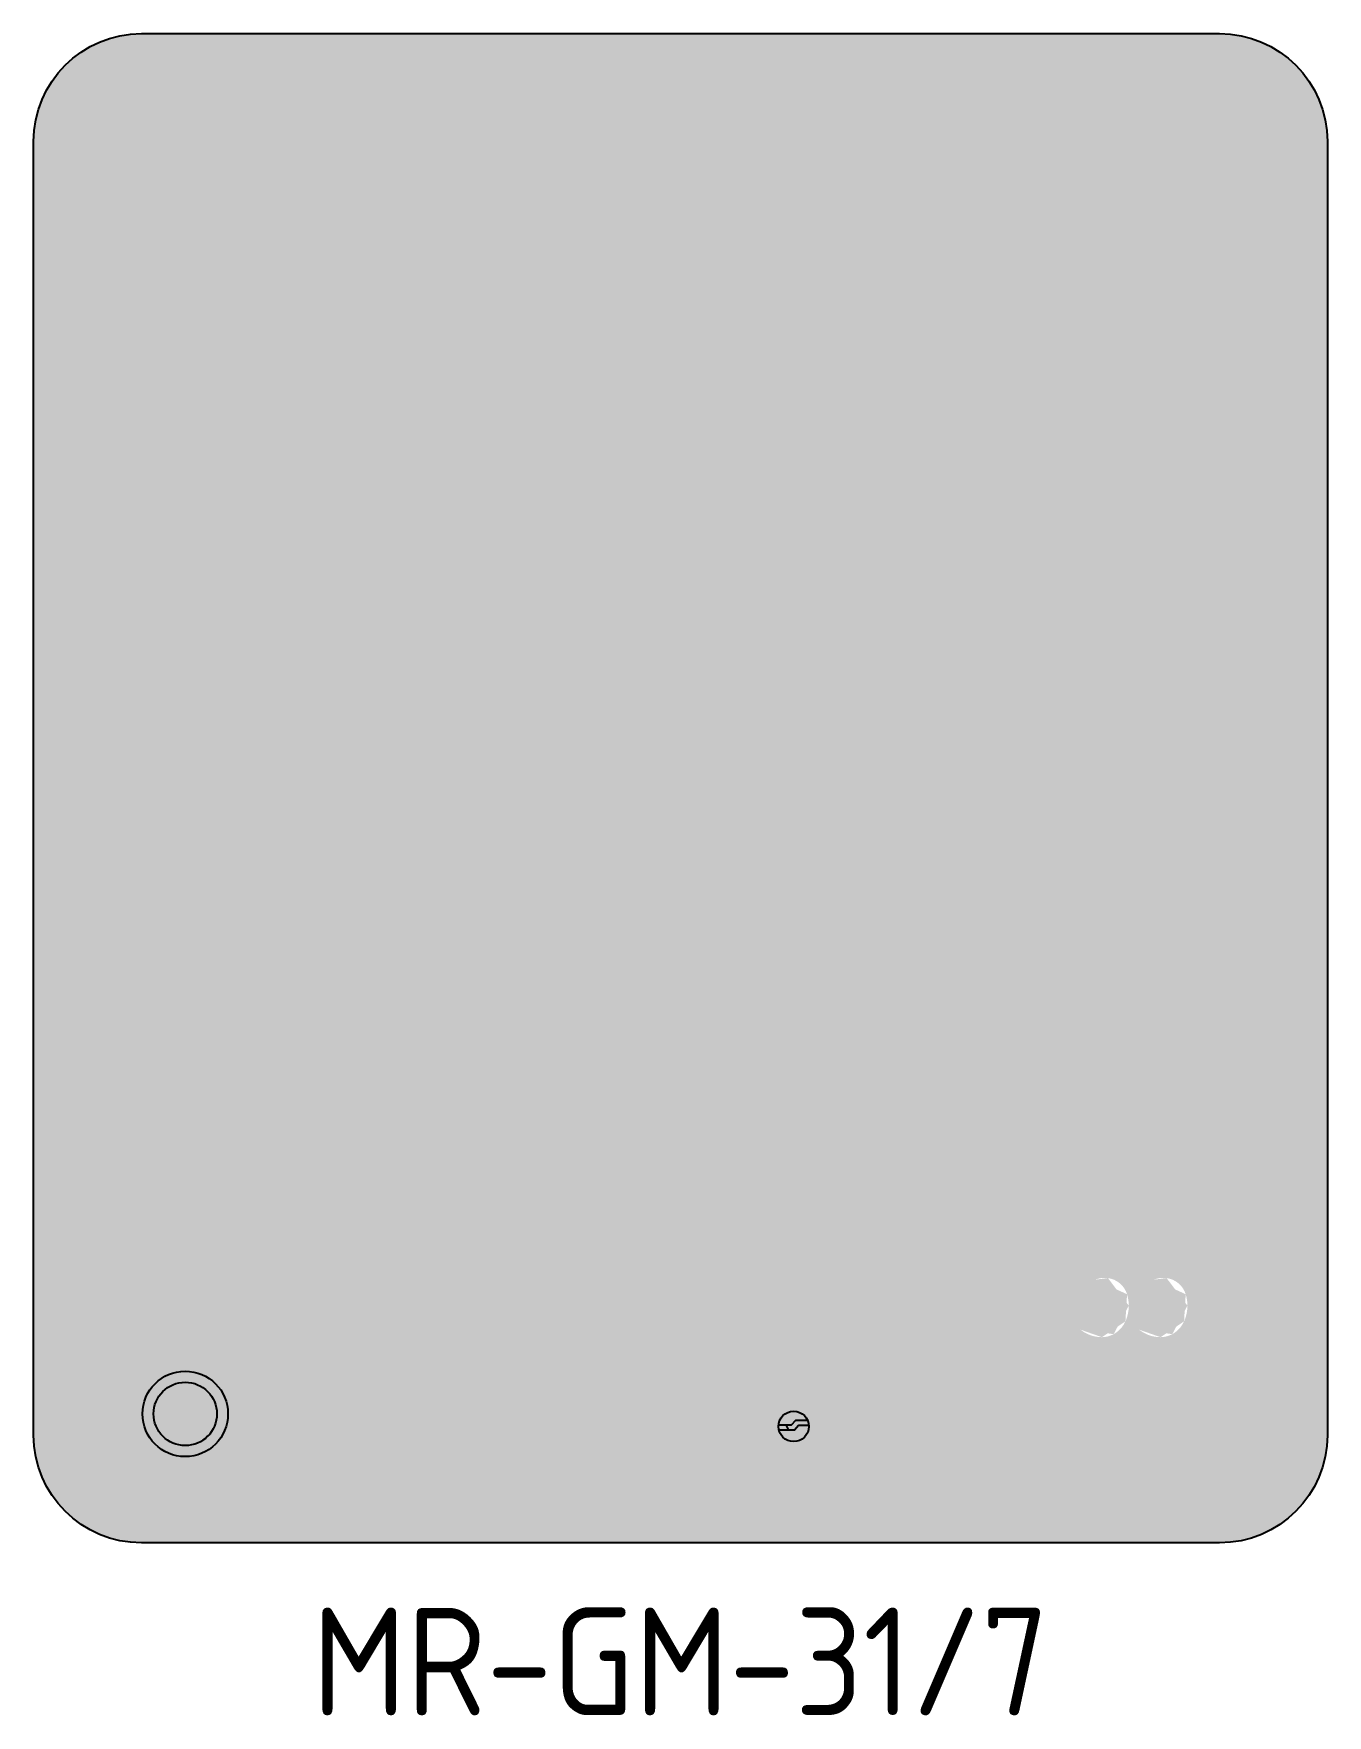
# Model space of a CAD drawing. Header units: millimetres. Extents: x -15 to 15, y -4 to 35.
import ezdxf

# ---------------------------------------------------------------- set-up
doc = ezdxf.new("R2010")
doc.units = ezdxf.units.MM
doc.layers.add('GREEN', color=7, linetype='Continuous', true_color=0x007f00)
doc.layers.add('WHITE', color=7, linetype='Continuous', true_color=0xf5f5f5)
doc.layers.add('L25', color=1, linetype='Continuous')
doc.layers.add('T25', color=1, linetype='Continuous')
doc.styles.add('T25', font='isocp2.shx', dxfattribs={"height": 2.5})

# ---------------------------------------------------------------- blocks, each defined once
blk = doc.blocks.new('MR-GM-31-7')
at = {"layer": 'GREEN'}
h = blk.add_hatch(color=256, dxfattribs=at)
h.dxf.hatch_style = 1
edge = h.paths.add_edge_path(flags=16)
edge.add_line((14, 32.5), (14, 2.5))
edge.add_arc((12.5, 2.5), 1.5, -90, 0, ccw=False)
edge.add_line((12.5, 1), (-12.5, 1))
edge.add_arc((-12.5, 2.5), 1.5, 180, 270, ccw=False)
edge.add_line((-14, 2.5), (-14, 32.5))
edge.add_arc((-12.5, 32.5), 1.5, 90, 180, ccw=False)
edge.add_line((-12.5, 34), (12.5, 34))
edge.add_arc((12.5, 32.5), 1.5, 0, 90, ccw=False)
edge = h.paths.add_edge_path()
edge.add_line((14.5, 32.5), (14.5, 2.5))
edge.add_arc((12.5, 2.5), 2, -90, 0, ccw=False)
edge.add_line((12.5, 0.5), (-12.5, 0.5))
edge.add_arc((-12.5, 2.5), 2, 180, 270, ccw=False)
edge.add_line((-14.5, 2.5), (-14.5, 32.5))
edge.add_arc((-12.5, 32.5), 2, 90, 180, ccw=False)
edge.add_line((-12.5, 34.5), (12.5, 34.5))
edge.add_arc((12.5, 32.5), 2, 0, 90, ccw=False)
h = blk.add_hatch(color=256, dxfattribs=at)
h.dxf.hatch_style = 1
h.paths.add_polyline_path([(-10.65499999999997, 32.28750000000002), (-10.2349999999999, 32.28750000000002, 0.8275027774491394), (-11.71143326039373, 32.56872538293214, 0.1904761904761906), (-11.71143326039373, 30.43127461706786, 0.8275027774491402), (-10.2349999999999, 30.71249999999998), (-10.2349999999999, 30.79499999999996), (-10.65499999999997, 30.79499999999996), (-10.65499999999997, 30.71249999999998, -0.8275027774491398), (-11.32084245076567, 30.58567286652078, -0.1904761904761906), (-11.32084245076567, 32.41432713347922, -0.8275027774491434)])
h = blk.add_hatch(color=256, dxfattribs=at)
h.dxf.hatch_style = 1
h.paths.add_polyline_path([(-8.704999999999927, 33), (-9.125, 33), (-9.875, 30), (-9.442073909310011, 30), (-9.235823909310056, 30.82500000000005), (-8.914999999999964, 30.82500000000005), (-8.914999999999964, 31.245), (-9.130823909310038, 31.245), (-8.914999999999964, 32.10829563724053), (-8.699176090689662, 31.245), (-8.914849999999888, 31.245), (-8.914849999999888, 30.82500000000005), (-8.59417609068987, 30.82500000000005), (-8.387926090689689, 30), (-7.954999999999927, 30)])
h = blk.add_hatch(color=256, dxfattribs=at)
h.dxf.hatch_style = 1
h.paths.add_polyline_path([(-6.570960167014618, 32.57999999999993, -0.3448814639906144), (-6.294289893945688, 32.36339999999996, -0.1217796334961334), (-6.294289893945688, 32.04660000000001, -0.3448814639906173), (-6.570960167014618, 31.82999999999993), (-7.114849999999933, 31.82999999999993), (-7.114849999999933, 31.40999999999997), (-6.693148035571312, 31.40999999999997), (-6.291692113327827, 30), (-5.854999999999791, 30), (-6.274999999999864, 31.4751308106022, 0.2276138286676567), (-5.886565281002049, 31.94579999999996, 0.1217796334961332), (-5.886565281002049, 32.46420000000001, 0.3448814639906164), (-6.570960167014618, 33), (-7.534999999999854, 33), (-7.534999999999854, 30), (-7.114999999999782, 30), (-7.114999999999782, 32.57999999999993)])
h = blk.add_hatch(color=256, dxfattribs=at)
h.dxf.hatch_style = 1
h.paths.add_polyline_path([(-4.924999999999955, 30.41999999999996), (-4.924999999999955, 31.38), (-4.267781887096135, 31.38), (-4.267781887096135, 31.79999999999995), (-4.924999999999955, 31.79999999999995), (-4.924999999999955, 32.57999999999993), (-3.814999999999827, 32.57999999999993), (-3.814999999999827, 33), (-5.3449999999998, 33), (-5.3449999999998, 30), (-3.814999999999827, 30), (-3.814999999999827, 30.41999999999996)])
h = blk.add_hatch(color=256, dxfattribs=at)
h.dxf.hatch_style = 1
h.paths.add_polyline_path([(-1.694999999999936, 31.38), (-1.037781887096116, 31.38), (-1.037781887096116, 31.79999999999995), (-1.694999999999936, 31.79999999999995), (-1.694999999999936, 32.57999999999993), (-0.584999999999809, 32.57999999999993), (-0.584999999999809, 33), (-2.114999999999782, 33), (-2.114999999999782, 30), (-1.694999999999936, 30)])
h = blk.add_hatch(color=256, dxfattribs=at)
h.dxf.hatch_style = 1
h.paths.add_polyline_path([(0.9893418136691707, 30.6097431522029, -0.3280427996261503), (0.6601500000001579, 30.36750003260875), (0.6601500000001579, 29.94750001470595, 0.3281088988311429), (1.390279673787973, 30.48464785923238, 0.1523809523809524), (1.390279673787973, 32.51535214076773, 0.735537190082645), (-0.07027967378758149, 32.51535214076773, 0.1523809523809523), (-0.07027967378758149, 30.48464785923238, 0.3281631965406051), (0.6600000000000819, 29.94749999999999), (0.6600000000000819, 30.36750000000006, -0.3281631965406052), (0.3306581863312203, 30.6097431522029, -0.1523809523809523), (0.3306581863312203, 32.39025684779722, -0.7355371900826468), (0.9893418136691707, 32.39025684779722, -0.1523809523809522)])
h = blk.add_hatch(color=256, dxfattribs=at)
h.dxf.hatch_style = 1
h.paths.add_polyline_path([(3.109039832985445, 32.57999999999993, -0.3448814639906144), (3.385710106054376, 32.36339999999996, -0.1217796334961334), (3.385710106054376, 32.04660000000001, -0.3448814639906173), (3.109039832985445, 31.82999999999993), (2.565150000000131, 31.82999999999993), (2.565150000000131, 31.40999999999997), (2.986851964428752, 31.40999999999997), (3.38830788667201, 30), (3.825000000000045, 30), (3.4050000000002, 31.4751308106022, 0.2276138286676567), (3.793434718998014, 31.94579999999996, 0.1217796334961332), (3.793434718998014, 32.46420000000001, 0.3448814639906164), (3.109039832985445, 33), (2.144999999999982, 33), (2.144999999999982, 30), (2.565000000000055, 30), (2.565000000000055, 32.57999999999993)])
h = blk.add_hatch(color=256, dxfattribs=at)
h.dxf.hatch_style = 1
h.paths.add_polyline_path([(6.739341813669171, 30.6097431522029, -0.3280427996261503), (6.410150000000158, 30.36750003260875), (6.410150000000158, 29.94750001470595, 0.3281088988311429), (7.140279673787973, 30.48464785923238, 0.1523809523809524), (7.140279673787973, 32.51535214076773, 0.735537190082645), (5.679720326212419, 32.51535214076773, 0.1523809523809523), (5.679720326212419, 30.48464785923238, 0.3281631965406051), (6.410000000000082, 29.94749999999999), (6.410000000000082, 30.36750000000006, -0.3281631965406052), (6.08065818633122, 30.6097431522029, -0.1523809523809523), (6.08065818633122, 32.39025684779722, -0.7355371900826468), (6.739341813669171, 32.39025684779722, -0.1523809523809522)])
h = blk.add_hatch(color=256, dxfattribs=at)
h.dxf.hatch_style = 1
h.paths.add_polyline_path([(9.1550000000002, 30.78750000000002, -1), (8.315000000000055, 30.78750000000002), (8.315000000000055, 33), (7.894999999999982, 33), (7.894999999999982, 30.78750000000002, 1), (9.575000000000045, 30.78750000000002), (9.575000000000045, 33), (9.1550000000002, 33)])
h = blk.add_hatch(color=256, dxfattribs=at)
h.dxf.hatch_style = 1
h.paths.add_polyline_path([(11.19903983298536, 32.57999999999993, -0.3448814639906144), (11.47571010605429, 32.36339999999996, -0.1217796334961334), (11.47571010605429, 32.04660000000001, -0.3448814639906173), (11.19903983298536, 31.82999999999993), (10.65515000000005, 31.82999999999993), (10.65515000000005, 31.40999999999997), (11.07685196442867, 31.40999999999997), (11.47830788667216, 30), (11.91500000000019, 30), (11.49500000000012, 31.4751308106022, 0.2276138286676567), (11.88343471899793, 31.94579999999996, 0.1217796334961332), (11.88343471899793, 32.46420000000001, 0.3448814639906164), (11.19903983298536, 33), (10.23500000000013, 33), (10.23500000000013, 30), (10.6550000000002, 30), (10.6550000000002, 32.57999999999993)])
h = blk.add_hatch(color=256, dxfattribs=at)
h.dxf.hatch_style = 1
h.paths.add_polyline_path([(-9.8306541301572, 26.17099319038664), (-9.45801304061888, 28.5), (-8.901986959380793, 28.5), (-8.5293458698427, 26.17099319038664), (-8.110124644112148, 28.5), (-7.4699999999998, 28.5), (-8.279999999999973, 24), (-8.819999999999936, 24), (-9.179999999999836, 26.25), (-9.539999999999964, 24), (-10.07999999999993, 24), (-10.88999999999987, 28.5), (-10.24987535588753, 28.5)])
h = blk.add_hatch(color=256, dxfattribs=at)
h.dxf.hatch_style = 1
h.paths.add_polyline_path([(-6.839999999999918, 28.5), (-6.209999999999809, 28.5), (-6.209999999999809, 24), (-6.839999999999918, 24)])
h = blk.add_hatch(color=256, dxfattribs=at)
h.dxf.hatch_style = 1
h.paths.add_polyline_path([(-5.2199999999998, 28.5), (-4.589999999999918, 28.5), (-4.589999999999918, 24.63), (-2.924999999999955, 24.63), (-2.924999999999955, 24), (-5.2199999999998, 24)])
h = blk.add_hatch(color=256, dxfattribs=at)
h.dxf.hatch_style = 1
h.paths.add_polyline_path([(-0.5351677360661142, 27.38288659793807, -0.1148991755247306), (-0.5351677360661142, 25.11711340206182, -0.3486821690625638), (-1.14875018376938, 24.63), (-1.664774999999963, 24.63), (-1.664774999999963, 24), (-1.14875018376938, 24, 0.3486821690625636), (0.07841471163737879, 24.97422680412365, 0.1148991755247306), (0.07841471163737879, 27.52577319587624, 0.3486821690625638), (-1.14875018376938, 28.5), (-2.294999999999845, 28.5), (-2.294999999999845, 24), (-1.664999999999964, 24), (-1.664999999999964, 27.87), (-1.14875018376938, 27.87, -0.3486821690625634)])
h = blk.add_hatch(color=256, dxfattribs=at)
h.dxf.hatch_style = 1
h.paths.add_polyline_path([(1.125, 28.5), (1.755000000000109, 28.5), (1.755000000000109, 24.63), (3.420000000000073, 24.63), (3.420000000000073, 24), (1.125, 24)])
h = blk.add_hatch(color=256, dxfattribs=at)
h.dxf.hatch_style = 1
h.paths.add_polyline_path([(4.050000000000182, 28.5), (4.680000000000064, 28.5), (4.680000000000064, 24), (4.050000000000182, 24)])
h = blk.add_hatch(color=256, dxfattribs=at)
h.dxf.hatch_style = 1
h.paths.add_polyline_path([(6.300000000000182, 26.07000000000005), (7.285827169355798, 26.07000000000005), (7.285827169355798, 26.70000000000005), (6.300000000000182, 26.70000000000005), (6.300000000000182, 27.87), (7.965000000000146, 27.87), (7.965000000000146, 28.5), (5.670000000000073, 28.5), (5.670000000000073, 24), (6.300000000000182, 24)])
h = blk.add_hatch(color=256, dxfattribs=at)
h.dxf.hatch_style = 1
h.paths.add_polyline_path([(9.225000000000136, 24.63), (9.225000000000136, 26.07000000000005), (10.21082716935598, 26.07000000000005), (10.21082716935598, 26.70000000000005), (9.225000000000136, 26.70000000000005), (9.225000000000136, 27.87), (10.8900000000001, 27.87), (10.8900000000001, 28.5), (8.595000000000027, 28.5), (8.595000000000027, 24), (10.8900000000001, 24), (10.8900000000001, 24.63)])
h = blk.add_hatch(color=256, dxfattribs=at)
h.dxf.hatch_style = 1
edge = h.paths.add_edge_path()
edge.add_line((-0.04542989573269551, 12.63083560259054), (-0.3046670148083194, 12.37195942397814))
edge.add_line((-0.304667014808274, 12.37195942397807), (-0.4782761483310424, 12.20123986930441))
edge.add_line((-0.4782761483311333, 12.20123986930446), (-1.085316228858437, 11.78816591057634))
edge.add_arc((-3.492306000499184, 15.02319909234143), 4.032249923789998, 295.51887913681264, 306.65067346169275, ccw=False)
edge.add_arc((-2.831724559961685, 13.07270996335228), 2.002400003259594, 277.5085004298518, 302.52230198326146, ccw=False)
edge.add_arc((-5.265804437011866, 23.53988903995582), 12.74086010115168, 274.53362014669085, 282.21509323460157, ccw=False)
edge.add_arc((-4.399121219555354, 15.16280483900766), 4.326190356655899, 252.4014340812663, 271.85985488199884, ccw=False)
edge.add_arc((-5.602063890956742, 11.97029213339033), 0.9371125184128716, 145.8818947566543, 263.562783371134, ccw=False)
edge.add_line((-6.377883539182221, 12.49591913573431), (-5.793853419457946, 13.46704437301751))
edge.add_line((-5.793853419458173, 13.46704437301753), (-5.708393950331901, 13.66989863601093))
edge.add_arc((-6.578056115847858, 14.03627430831557), 0.9436860788349561, 337.1550352987889, 350.5741800196609)
edge.add_arc((-41.34847789112473, 13.90311029228621), 35.70137304256333, 359.9656816900896, 362.6917764795343)
edge.add_arc((-4.011066767566035, 15.87099896356472), 1.700555165570204, 142.4036126607549, 189.8612599907332, ccw=False)
edge.add_line((-5.358464433220888, 16.9084995186181), (-5.06393024896779, 17.32556656821198))
edge.add_line((-5.063930248967608, 17.32556656821191), (-4.738509176835123, 17.74979418571011))
edge.add_line((-4.738509176835123, 17.74979418571013), (-4.373034520892451, 18.07887134014663))
edge.add_line((-4.373034520892588, 18.07887134014663), (-4.068881110939264, 18.30747509499169))
edge.add_line((-4.068881110939174, 18.30747509499167), (-3.851629305372535, 18.52007686796801))
edge.add_line((-3.851629305372626, 18.5200768679681), (-3.636664500205734, 18.70753178502591))
edge.add_line((-3.636664500205598, 18.70753178502582), (-3.251984196236981, 18.96176671266223))
edge.add_line((-3.251984196237117, 18.96176671266221), (-2.936396886985631, 19.19494266642169))
edge.add_line((-2.936396886985676, 19.19494266642175), (-2.64596547943047, 19.32067456490913))
edge.add_line((-2.645965479430288, 19.32067456490915), (-2.444721573961169, 19.37325366187185))
edge.add_line((-2.44472157396126, 19.37325366187179), (-2.147429165206904, 19.44412060204979))
edge.add_line((-2.147429165206859, 19.44412060204979), (-1.977386164419158, 19.45304165217617))
edge.add_line((-1.977386164419158, 19.45304165217624), (-1.820289967726285, 19.44573737273156))
edge.add_line((-1.820289967726239, 19.44573737273151), (-1.473471201381744, 19.45580921015987))
edge.add_line((-1.473471201381926, 19.45580921015994), (-1.366188803840123, 19.4322162896508))
edge.add_line((-1.366188803840032, 19.4322162896508), (-1.270542905928414, 19.41159395709494))
edge.add_line((-1.270542905928323, 19.41159395709485), (-1.193559231388554, 19.34348460382182))
edge.add_line((-1.19355923138869, 19.34348460382182), (-1.091276060668497, 19.29804215647175))
edge.add_line((-1.091276060668406, 19.29804215647175), (-0.9594449330003954, 19.28895347651335))
edge.add_line((-0.9594449330004409, 19.28895347651337), (-0.8291470592580936, 19.29599297139912))
edge.add_line((-0.8291470592580481, 19.29599297139907), (-0.8100433789252293, 19.35807268520336))
edge.add_line((-0.8100433789252293, 19.35807268520341), (-0.8798917233403699, 19.44118612754608))
edge.add_line((-0.879891723340279, 19.44118612754608), (-1.083214218854437, 19.54012106395533))
edge.add_line((-1.083214218854664, 19.54012106395533), (-1.168556605032563, 19.60023540760299))
edge.add_line((-1.168556605032336, 19.60023540760301), (-1.32311769376056, 19.73429117493997))
edge.add_line((-1.323117693760651, 19.73429117493993), (-1.466313250608573, 19.87516357130096))
edge.add_line((-1.466313250608664, 19.87516357130096), (-1.662278529793503, 20.00804116760214))
edge.add_line((-1.662278529793412, 20.00804116760219), (-1.798864501108301, 20.21711223724019))
edge.add_line((-1.798864501108255, 20.21711223724014), (-1.945408958734242, 20.38493779620483))
edge.add_line((-1.945408958734333, 20.38493779620489), (-2.050693679641518, 20.49302855974959))
edge.add_line((-2.050693679641427, 20.49302855974952), (-2.106181558191111, 20.57836404980956))
edge.add_line((-2.106181558191111, 20.57836404980958), (-2.141354853227858, 20.65103899556505))
edge.add_line((-2.141354853227995, 20.65103899556505), (-2.187435366548379, 20.70466839033072))
edge.add_line((-2.187435366548243, 20.70466839033077), (-2.225306799633654, 20.7514874544501))
edge.add_line((-2.225306799633699, 20.75148745445006), (-2.256600728493322, 20.79273938330662))
edge.add_line((-2.256600728493368, 20.79273938330664), (-2.282952906801756, 20.82967627408214))
edge.add_line((-2.282952906801711, 20.82967627408209), (-2.305994782419111, 20.8635481308309))
edge.add_line((-2.30599478241902, 20.86354813083096), (-2.327052572713137, 20.89542428977474))
edge.add_line((-2.327052572713228, 20.89542428977472), (-2.346337878100258, 20.92580307527514))
edge.add_line((-2.346337878100258, 20.9258030752751), (-2.36380684800888, 20.95507185961346))
edge.add_line((-2.363806848008835, 20.95507185961355), (-2.379424370069046, 20.98362789346429))
edge.add_line((-2.379424370069046, 20.98362789346425), (-2.3931590221031, 21.01187145505105))
edge.add_line((-2.393159022103191, 21.01187145505105), (-2.404982691618488, 21.04020767252928))
edge.add_line((-2.404982691618443, 21.04020767252928), (-2.414868881532448, 21.06904778144219))
edge.add_line((-2.414868881532584, 21.06904778144212), (-2.42279132123399, 21.09881397720371))
edge.add_line((-2.422791321233944, 21.0988139772038), (-2.428781547516974, 21.12993363386504))
edge.add_line((-2.428781547516792, 21.12993363386499), (-2.433097726599454, 21.16275803559861))
edge.add_line((-2.433097726599499, 21.16275803559859), (-2.43605029717869, 21.19759046614336))
edge.add_line((-2.436050297178781, 21.19759046614342), (-2.437951064786012, 21.2347223926678))
edge.add_line((-2.437951064785921, 21.23472239266778), (-2.439114823006958, 21.27444171382165))
edge.add_line((-2.439114823007003, 21.2744417138216), (-2.439858940838167, 21.31703490775142))
edge.add_line((-2.439858940838121, 21.31703490775146), (-2.440502612575801, 21.36278834374984))
edge.add_line((-2.440502612575983, 21.3627883437498), (-2.44136609487382, 21.41198643959901))
edge.add_line((-2.441366094873729, 21.4119864395991), (-2.442717865110489, 21.46477538088386))
edge.add_line((-2.442717865110353, 21.46477538088379), (-2.444618117160962, 21.52078330071049))
edge.add_line((-2.444618117161099, 21.52078330071049), (-2.447075203003897, 21.57952018530348))
edge.add_line((-2.447075203003806, 21.57952018530352), (-2.450097577676479, 21.6404984344797))
edge.add_line((-2.450097577676615, 21.6404984344797), (-2.453693721852551, 21.70323025061061))
edge.add_line((-2.45369372185246, 21.70323025061055), (-2.457872141873713, 21.7672277465731))
edge.add_line((-2.45787214187385, 21.7672277465731), (-2.462641374287023, 21.83200302518865))
edge.add_line((-2.462641374286932, 21.83200302518867), (-2.468009863018688, 21.8970666500398))
edge.add_line((-2.468009863018779, 21.89706665003985), (-2.473948894268005, 21.9619410549978))
edge.add_line((-2.473948894267778, 21.96194105499774), (-2.480283305402554, 22.02622140480751))
edge.add_line((-2.480283305402736, 22.02622140480753), (-2.486801913210229, 22.08952696797492))
edge.add_line((-2.486801913210229, 22.08952696797496), (-2.493293994149735, 22.15148055642648))
edge.add_line((-2.493293994149553, 22.15148055642646), (-2.499547821070974, 22.21169432600984))
edge.add_line((-2.499547821071019, 22.21169432600982), (-2.505353299570743, 22.26979465064346))
edge.add_line((-2.505353299570743, 22.26979465064346), (-2.510499387212576, 22.32539681846884))
edge.add_line((-2.510499387212576, 22.32539681846879), (-2.514775364863772, 22.37811539314475))
edge.add_line((-2.514775364863908, 22.37811539314475), (-2.517945343899191, 22.42763450121365))
edge.add_line((-2.5179453438991, 22.42763450121367), (-2.519674318568059, 22.47394988041403))
edge.add_line((-2.51967431856815, 22.47394988041401), (-2.519605855537748, 22.51714028880794))
edge.add_line((-2.519605855537748, 22.51714028880804), (-2.517388669752472, 22.55728543125617))
edge.add_line((-2.517388669752336, 22.5572854312561), (-2.512678484861181, 22.59446729284678))
edge.add_line((-2.512678484861226, 22.59446729284684), (-2.50513882743312, 22.62877610248277))
edge.add_line((-2.505138827433257, 22.62877610248279), (-2.494437717026904, 22.66031912267119))
edge.add_line((-2.494437717026813, 22.66031912267113), (-2.480237902805493, 22.68922613338673))
edge.add_line((-2.480237902805584, 22.68922613338668), (-2.46221160336554, 22.71556115118067))
edge.add_line((-2.462211603365404, 22.71556115118074), (-2.440105194544276, 22.73908648572001))
edge.add_line((-2.44010519454423, 22.73908648572001), (-2.413663070349912, 22.75948794263297))
edge.add_line((-2.413663070349912, 22.75948794263297), (-2.382608135770306, 22.77643575711263))
edge.add_line((-2.382608135770397, 22.77643575711261), (-2.346658341973034, 22.78957416245255))
edge.add_line((-2.346658341973125, 22.7895741624526), (-2.305542901491617, 22.7985249168177))
edge.add_line((-2.305542901491435, 22.79852491681766), (-2.259009542690137, 22.80289857610517))
edge.add_line((-2.259009542690137, 22.80289857610524), (-2.206816265753468, 22.80230483780847))
edge.add_line((-2.206816265753559, 22.80230483780838), (-2.148932408312748, 22.79651253951943))
edge.add_line((-2.148932408312703, 22.79651253951943), (-2.086215461325673, 22.78592830700075))
edge.add_line((-2.086215461325764, 22.78592830700075), (-2.019766046145423, 22.77113136565454))
edge.add_line((-2.019766046145378, 22.77113136565458), (-1.950678744332254, 22.75270836145671))
edge.add_line((-1.950678744332208, 22.75270836145671), (-1.88003986961221, 22.73124855517831))
edge.add_line((-1.880039869612119, 22.73124855517835), (-1.808930892265153, 22.70734230087655))
edge.add_line((-1.80893089226538, 22.70734230087646), (-1.738430461527969, 22.68158048141165))
edge.add_line((-1.738430461527969, 22.68158048141163), (-1.669615479035337, 22.65455427167476))
edge.add_line((-1.669615479035201, 22.65455427167478), (-1.60337046991549, 22.6267813658063))
edge.add_line((-1.60337046991549, 22.62678136580632), (-1.539818119757274, 22.59848630918593))
edge.add_line((-1.539818119757228, 22.598486309186), (-1.478890428810473, 22.56982018081549))
edge.add_line((-1.478890428810473, 22.56982018081544), (-1.420519433121581, 22.54093403276217))
edge.add_line((-1.420519433121626, 22.54093403276215), (-1.364637145908364, 22.51197886840157))
edge.add_line((-1.364637145908318, 22.51197886840157), (-1.311175541286002, 22.48310563838586))
edge.add_line((-1.311175541286048, 22.48310563838584), (-1.260066532935707, 22.45446523454068))
edge.add_line((-1.260066532935753, 22.45446523454075), (-1.21125462500454, 22.42621581904821))
edge.add_line((-1.211254625004585, 22.42621581904814), (-1.164534085060313, 22.39808775028873))
edge.add_line((-1.164534085060268, 22.39808775028882), (-1.118887624787749, 22.36798002477799))
edge.add_line((-1.118887624787703, 22.36798002477792), (-1.07302047358271, 22.3332934244009))
edge.add_line((-1.073020473582801, 22.33329342440095), (-1.025615921372264, 22.29140317843985))
edge.add_line((-1.025615921372264, 22.29140317843985), (-0.9753744681059743, 22.23967653001894))
edge.add_line((-0.9753744681058834, 22.23967653001887), (-0.9210227222908542, 22.17548811493648))
edge.add_line((-0.9210227222908998, 22.17548811493657), (-0.8613058961404022, 22.09622705312324))
edge.add_line((-0.8613058961404931, 22.09622705312313), (-0.7949748901410658, 21.99929147324983))
edge.add_line((-0.7949748901410203, 21.99929147324985), (-0.7211891530644152, 21.88307963544817))
edge.add_line((-0.7211891530644152, 21.88307963544821), (-0.6407581096473223, 21.75000332822513))
edge.add_line((-0.6407581096473223, 21.75000332822515), (-0.5549058382390285, 21.60348612914479))
edge.add_line((-0.5549058382389376, 21.60348612914481), (-0.4648514793218965, 21.44694671154075))
edge.add_line((-0.464851479321851, 21.4469467115407), (-0.3718103446220539, 21.28379856441013))
edge.add_line((-0.3718103446221903, 21.28379856441006), (-0.2769970634936726, 21.11745464684486))
edge.add_line((-0.2769970634935817, 21.11745464684486), (-0.1816230644109055, 20.95132271371258))
edge.add_line((-0.1816230644108145, 20.95132271371267), (-0.08690108111113659, 20.78881318864071))
edge.add_line((-0.08690108111113659, 20.78881318864069), (0.005988847545813775, 20.63293895937124))
edge.add_line((0.00598884754572282, 20.63293895937124), (0.09601405180555958, 20.48509304800512))
edge.add_line((0.09601405180546863, 20.48509304800507), (0.1821834339742054, 20.34625540060358))
edge.add_line((0.1821834339743873, 20.34625540060358), (0.2635070803049075, 20.21740401387151))
edge.add_line((0.263507080304862, 20.2174040138716), (0.3389949244784475, 20.09951715345424))
edge.add_line((0.3389949244783566, 20.09951715345414), (0.4076566359114168, 19.99357351024134))
edge.add_line((0.4076566359115077, 19.99357351024139), (0.4685013729540515, 19.90055256425385))
edge.add_line((0.4685013729540515, 19.90055256425387), (0.5205393930588343, 19.82143213463191))
edge.add_line((0.5205393930586979, 19.82143213463189), (0.5632072823368617, 19.75675060692818))
edge.add_line((0.5632072823368617, 19.75675060692811), (0.5976149511204767, 19.70533769710805))
edge.add_line((0.5976149511204767, 19.70533769710812), (0.6252955914748327, 19.6655931419315))
edge.add_line((0.6252955914749236, 19.66559314193148), (0.6478065417067682, 19.63589932194211))
edge.add_line((0.6478065417068137, 19.63589932194213), (0.6667522902900146, 19.61462978969171))
edge.add_line((0.6667522902898781, 19.61462978969166), (0.6837734742531211, 19.60023514681602))
edge.add_line((0.6837734742532575, 19.60023514681609), (0.7003645441455774, 19.59138290786166))
edge.add_line((0.7003645441454864, 19.59138290786166), (0.7346456509143536, 19.54962405628282))
edge.add_line((0.7346456509144446, 19.54962405628282), (0.7997490759855281, 19.53027566864692))
edge.add_line((0.7997490759853463, 19.53027566864694), (0.8850881540624413, 19.56457501815328))
edge.add_line((0.8850881540624869, 19.56457501815316), (0.9246784025435772, 19.65252115235944))
edge.add_line((0.9246784025435772, 19.65252115235944), (0.9457929076801974, 19.7290346462848))
edge.add_line((0.9457929076802429, 19.72903464628484), (0.9422741910575041, 19.85215971039488))
edge.add_line((0.9422741910575496, 19.85215971039486), (0.9432004593004877, 20.01182141080415))
edge.add_line((0.9432004593004422, 20.01182141080415), (0.930883297070659, 20.18507589046708))
edge.add_line((0.9308832970707499, 20.18507589046715), (0.9115275988953272, 20.34337988448071))
edge.add_line((0.9115275988951907, 20.34337988448067), (0.8956917200428507, 20.54389754669228))
edge.add_line((0.8956917200430325, 20.54389754669228), (0.8764396756949282, 20.75994811297533))
edge.add_line((0.8764396756948827, 20.75994811297528), (0.8629062350462391, 21.02151255977556))
edge.add_line((0.8629062350462391, 21.0215125597756), (0.8380932731398388, 21.2379798195333))
edge.add_line((0.8380932731397479, 21.23797981953328), (0.8426044200226898, 21.43189800954872))
edge.add_line((0.8426044200227807, 21.43189800954872), (0.8561389633717681, 21.58748420966542))
edge.add_line((0.8561389633716772, 21.58748420966549), (0.8607956666927293, 21.99011535104119))
edge.add_line((0.8607956666928658, 21.99011535104114), (0.8722520395716856, 22.13643824030546))
edge.add_line((0.8722520395715492, 22.13643824030544), (0.9064760354895498, 22.24321863316545))
edge.add_line((0.9064760354895043, 22.2432186331655), (0.9414995227684813, 22.34641843506074))
edge.add_line((0.9414995227684813, 22.34641843506074), (0.975563225147198, 22.45041799108628))
edge.add_line((0.975563225147198, 22.45041799108628), (1.038255429625133, 22.56094350385037))
edge.add_line((1.038255429625224, 22.56094350385035), (1.147609114599299, 22.69033659026129))
edge.add_line((1.147609114599163, 22.69033659026127), (1.227950754965923, 22.81303686513765))
edge.add_line((1.227950754966059, 22.81303686513775), (1.33507367725515, 22.93127542439818))
edge.add_line((1.335073677255195, 22.93127542439811), (1.431038375318622, 22.98927915606912))
edge.add_line((1.431038375318622, 22.98927915606919), (1.513611881070528, 22.9781246289187))
edge.add_line((1.513611881070574, 22.97812462891864), (1.663136937578247, 22.81303686513768))
edge.add_line((1.663136937578201, 22.81303686513775), (1.765796129096862, 22.66133472442593))
edge.add_line((1.765796129096771, 22.66133472442584), (1.857297096389584, 22.45832166357748))
edge.add_line((1.85729709638963, 22.45832166357752), (1.950311865659705, 22.27540893188243))
edge.add_line((1.950311865659614, 22.27540893188245), (2.046179731617349, 22.0479990749915))
edge.add_line((2.046179731617485, 22.04799907499148), (2.148525756254139, 21.85005253057375))
edge.add_line((2.148525756254003, 21.85005253057375), (2.195249372905573, 21.61429593459818))
edge.add_line((2.195249372905664, 21.6142959345982), (2.210823911789475, 21.36741862317119))
edge.add_line((2.210823911789475, 21.36741862317115), (2.213049160972969, 21.12943807459378))
edge.add_line((2.213049160973014, 21.12943807459374), (2.217464372930772, 20.63665065682208))
edge.add_line((2.217464372930635, 20.6366506568221), (2.211910071574221, 20.47287202488326))
edge.add_line((2.211910071574266, 20.47287202488326), (2.21607607326664, 20.32436056563443))
edge.add_line((2.216076073266777, 20.32436056563449), (2.222095714145143, 20.19354310187196))
edge.add_line((2.222095714145098, 20.19354310187191), (2.202716859263774, 20.08146112917175))
edge.add_line((2.202716859263774, 20.08146112917177), (2.198564089974889, 19.98044891626382))
edge.add_line((2.198564089974752, 19.98044891626387), (2.165343038363562, 19.86421572411398))
edge.add_line((2.165343038363517, 19.86421572411393), (2.115510909596878, 19.64281957582755))
edge.add_line((2.115510909597106, 19.6428195758275), (2.108589259882183, 19.54734248092623))
edge.add_line((2.108589259882137, 19.54734248092632), (2.096130952015392, 19.42419074843388))
edge.add_line((2.096130952015301, 19.42419074843383), (2.105820379456054, 19.35915561201646))
edge.add_line((2.105820379455963, 19.35915561201648), (2.132120884052211, 19.31210877573369))
edge.add_line((2.132120884052256, 19.31210877573369), (2.184537880013977, 19.23310002601422))
edge.add_line((2.184537880013977, 19.2331000260142), (2.213790175567147, 19.18757314468437))
edge.add_line((2.213790175567283, 19.18757314468439), (2.261624211410117, 19.13923289185636))
edge.add_line((2.26162421140998, 19.1392328918563), (2.381133158112516, 19.13422801403622))
edge.add_line((2.381133158112561, 19.13422801403624), (2.467696545806348, 19.09348666717001))
edge.add_line((2.467696545806348, 19.09348666717005), (2.681955918427002, 19.04970903709977))
edge.add_line((2.681955918427093, 19.04970903709977), (2.925349439748425, 18.92629300188919))
edge.add_line((2.925349439748288, 18.92629300188912), (3.04880996952138, 18.86282225183079))
edge.add_line((3.048809969521471, 18.86282225183083), (3.172270499294564, 18.77819442634598))
edge.add_line((3.172270499294427, 18.77819442634598), (3.285148414392552, 18.70414490046387))
edge.add_line((3.285148414392552, 18.70414490046392), (3.510904244588937, 18.58778122372883))
edge.add_line((3.510904244589028, 18.58778122372883), (3.648474927262169, 18.48904868129305))
edge.add_line((3.648474927262214, 18.48904868129296), (3.835428939684107, 18.30568783715125))
edge.add_line((3.835428939684107, 18.30568783715125), (3.923615189907923, 18.21048123584269))
edge.add_line((3.923615189907878, 18.21048123584274), (4.082349999230428, 18.08706520063215))
edge.add_line((4.082349999230473, 18.0870652006322), (4.258722499677924, 17.91075719118708))
edge.add_line((4.258722499677788, 17.91075719118703), (4.384927650470445, 17.75084690335632))
edge.add_line((4.384927650470672, 17.75084690335632), (4.541219978652862, 17.5836094774673))
edge.add_line((4.541219978652862, 17.58360947746723), (4.63147268921839, 17.44057694213361))
edge.add_line((4.631472689218299, 17.4405769421337), (4.719524410006625, 17.33715362172613))
edge.add_line((4.71952441000667, 17.33715362172609), (4.882419707520239, 17.26453752139673))
edge.add_line((4.882419707520057, 17.26453752139673), (5.029905871192932, 17.19852279814809))
edge.add_line((5.029905871193023, 17.19852279814813), (5.740988476132816, 16.83315712860581))
edge.add_line((5.74098847613277, 16.83315712860576), (5.997746414152289, 16.70014035204331))
edge.add_line((5.997746414152289, 16.70014035204326), (6.172322116650958, 16.56544016400539))
edge.add_line((6.172322116651003, 16.56544016400539), (6.334090454468924, 16.42130803411981))
edge.add_line((6.334090454468878, 16.42130803411987), (6.450140838299012, 16.22795940455671))
edge.add_line((6.450140838299149, 16.22795940455671), (6.53831396585897, 16.04513655561916))
edge.add_line((6.538313965858833, 16.04513655561914), (6.499374200808688, 15.8307167050845))
edge.add_line((6.499374200808688, 15.83071670508457), (6.316506795658279, 15.7182228011209))
edge.add_line((6.31650679565837, 15.71822280112087), (6.105328663284399, 15.75347316419156))
edge.add_line((6.105328663284354, 15.75347316419152), (5.943561428166641, 15.83784335405369))
edge.add_line((5.943561428166731, 15.83784335405369), (5.521558027511356, 15.86245112767137))
edge.add_line((5.521558027511219, 15.86245112767142), (5.099554626856024, 15.87299752045949))
edge.add_line((5.099554626856161, 15.87299752045942), (4.832369244096253, 15.81150404046598))
edge.add_line((4.832369244096299, 15.81150404046605), (4.612910935251239, 15.79395386375604))
edge.add_line((4.612910935251193, 15.79395386375597), (4.468067944171298, 15.79614733820658))
edge.add_line((4.468067944171253, 15.79614733820665), (4.178383064711625, 15.79395386375604))
edge.add_line((4.178383064711625, 15.79395386375597), (3.910644126406714, 15.77859716149667))
edge.add_line((3.910644126406623, 15.77859716149669), (3.73288222359497, 15.76324045923732))
edge.add_line((3.73288222359497, 15.76324045923729), (3.603402052943284, 15.74130285740512))
edge.add_line((3.603402052943238, 15.74130285740512), (3.184235900131989, 15.65135707074162))
edge.add_line((3.18423590013208, 15.6513570707416), (2.916290756872923, 15.50846644929984))
edge.add_line((2.916290756872968, 15.50846644929993), (2.795589183223228, 15.43387736489583))
edge.add_line((2.795589183223228, 15.43387736489581), (2.655134939294248, 15.34393205445338))
edge.add_line((2.655134939294157, 15.34393205445338), (2.543211962646365, 15.2825057216369))
edge.add_line((2.54321196264641, 15.28250572163688), (2.336920997953848, 15.229854715286))
edge.add_line((2.336920997953939, 15.22985471528602), (2.220608171455069, 15.12455270258422))
edge.add_line((2.220608171455069, 15.1245527025842), (2.143797377414148, 14.94027418035607))
edge.add_line((2.143797377414103, 14.94027418035603), (2.025670950082758, 14.63884834714563))
edge.add_line((2.025670950082713, 14.63884834714565), (1.999987073817465, 14.41288525095376))
edge.add_line((1.999987073817465, 14.41288525095376), (1.997302430714399, 14.37770625656749))
edge.add_arc((2.564059247714113, 14.33445488436496), 0.5684047596677458, 175.6359993218474, 254.0038532055531)
edge.add_line((2.407422408133471, 13.7880586258683), (3.106651010488122, 13.57380579240132))
edge.add_line((3.106651010488122, 13.57380579240134), (3.445983107187976, 13.46704929445555))
edge.add_line((3.445983107188113, 13.46704929445548), (3.603214593894291, 13.2973113374597))
edge.add_line((3.603214593894336, 13.29731133745975), (3.466005596916239, 13.23852898426762))
edge.add_line((3.466005596916148, 13.23852898426765), (3.102295344346021, 13.23852898426765))
edge.add_line((3.102295344345976, 13.23852898426765), (2.743724777823672, 13.23499589982371))
edge.add_line((2.743724777823672, 13.23499589982362), (2.534027571938123, 13.15897910452009))
edge.add_line((2.534027571938168, 13.15897910452009), (2.667680360483837, 13.03458776846824))
edge.add_line((2.6676803604837, 13.03458776846833), (2.908461584819906, 12.9903373025664))
edge.add_line((2.908461584820088, 12.99033730256633), (3.283062105445697, 12.87712716204737))
edge.add_arc((3.279180456361019, 12.82058740168543), 0.05667284800863545, -90.48034776311971, 86.0726101786654, ccw=False)
edge.add_line((3.278705336603252, 12.76391654530732), (3.025041264788842, 12.60766696917897))
edge.add_line((3.025041264788797, 12.60766696917892), (2.702395570986527, 12.54981419960113))
edge.add_line((2.70239557098671, 12.54981419960109), (1.993739716666914, 12.53967307098089))
edge.add_line((1.993739716666823, 12.53967307098094), (1.349079073627672, 12.75738517273039))
edge.add_line((1.349079073627763, 12.75738517273044), (0.9419290458672094, 13.16084255773878))
edge.add_line((0.9419290458672549, 13.16084255773876), (0.7985747001775507, 13.49889097275527))
edge.add_line((0.7985747001773689, 13.49889097275525), (0.3942398662551113, 13.71568301531265))
edge.add_line((0.3942398662552478, 13.71568301531261), (-0.3395156520460205, 14.07706864601496))
edge.add_line((-0.339515652045975, 14.07706864601505), (-1.277868387395574, 13.55913913453599))
edge.add_arc((-1.223399511640991, 13.32273148592071), 0.2426013906592172, 102.9746568435326, 220.0752855113004)
edge.add_line((-1.409037894890162, 13.16654625801971), (-1.132443170563101, 12.86174902983782))
edge.add_arc((-1.215509133448904, 12.78588110437727), 0.1124984280062017, -137.1344590539466, 42.40687438652628, ccw=False)
edge.add_line((-1.297965100165129, 12.70935065385743), (-2.769811954304441, 12.73548519236624))
edge.add_arc((-2.608126962912365, 16.0647571799982), 3.333195764438732, 252.13796473082562, 267.2196339279891, ccw=False)
edge.add_line((-3.630504816390612, 12.89222860978975), (-3.93105570449934, 13.01850197168367))
edge.add_line((-3.931055704499386, 13.01850197168358), (-4.24467469373476, 13.25145362529838))
edge.add_arc((-4.421921454443691, 12.67570743837962), 0.6024118905975856, 72.88871800183209, 133.2765748397582)
edge.add_arc((-3.678707073158876, 11.80042323568102), 1.750146413758308, 131.3471095884553, 144.703343447784)
edge.add_line((-5.107126362781855, 12.81167533215535), (-5.538404575569166, 12.32158904054163))
edge.add_arc((-5.3055947195096, 12.08985099201823), 0.3284858478106624, 135.1321929099205, 219.7887743027705)
edge.add_arc((-5.253360701283327, 12.09528419001026), 0.3732480417064917, 215.2936990734687, 270.270818854008)
edge.add_arc((-4.398834520098717, 15.2657362675593), 3.64485719211828, 256.4694930508558, 276.3435704446283)
edge.add_arc((-5.84291083445305, 24.16355838393542), 12.65583424359452, 278.3908222197575, 293.8030138246067)
edge.add_line((-0.7350993618426855, 12.58424914885541), (-0.1511182049456238, 12.78660133806716))
edge.add_arc((-0.1102875740625677, 12.70056719748231), 0.09523136964515448, -47.07396077225991, 115.38837876698301, ccw=False)
h = blk.add_hatch(color=256, dxfattribs=at)
h.dxf.hatch_style = 1
h.paths.add_polyline_path([(-10.62417961340316, 8.72005761759101), (-10.45856135138615, 9.755171755197011), (-10.21143864861369, 9.755171755197011), (-10.04582038659669, 8.72005761759101), (-9.859499841827528, 9.755171755197011), (-9.574999999999818, 9.755171755197011), (-9.934999999999945, 7.755171755197011), (-10.17499999999995, 7.755171755197011), (-10.33499999999981, 8.755171755197011), (-10.49499999999989, 7.755171755197011), (-10.7349999999999, 7.755171755197011), (-11.0949999999998, 9.755171755197011), (-10.81050015817209, 9.755171755197011)])
h = blk.add_hatch(color=256, dxfattribs=at)
h.dxf.hatch_style = 1
h.paths.add_polyline_path([(-9.294999999999845, 9.755171755197011), (-9.014999999999873, 9.755171755197011), (-9.014999999999873, 7.755171755197011), (-9.294999999999845, 7.755171755197011)])
h = blk.add_hatch(color=256, dxfattribs=at)
h.dxf.hatch_style = 1
h.paths.add_polyline_path([(-8.574999999999818, 9.755171755197011), (-8.294999999999845, 9.755171755197011), (-8.294999999999845, 8.035171755196984), (-7.554999999999836, 8.035171755196984), (-7.554999999999836, 7.755171755197011), (-8.574999999999818, 7.755171755197011)])
h = blk.add_hatch(color=256, dxfattribs=at)
h.dxf.hatch_style = 1
h.paths.add_polyline_path([(-6.492852327140326, 9.25867690983614, -0.1148991755247306), (-6.492852327140326, 8.251666600557769, -0.3486821690625638), (-6.765555637230818, 8.035171755196984), (-6.994899999999916, 8.035171755196984), (-6.994899999999916, 7.755171755197011), (-6.765555637230818, 7.755171755197011, 0.3486821690625636), (-6.220149017050062, 8.188161445918695, 0.1148991755247306), (-6.220149017050062, 9.322182064475328, 0.3486821690625638), (-6.765555637230818, 9.755171755197011), (-7.274999999999864, 9.755171755197011), (-7.274999999999864, 7.755171755197011), (-6.994999999999891, 7.755171755197011), (-6.994999999999891, 9.475171755196925), (-6.765555637230818, 9.475171755196925, -0.3486821690625634)])
h = blk.add_hatch(color=256, dxfattribs=at)
h.dxf.hatch_style = 1
h.paths.add_polyline_path([(-4.954999999999927, 9.280171755196989), (-4.674999999999955, 9.280171755196989, 0.8275027774491394), (-5.659288840262434, 9.467655343818478, 0.1904761904761906), (-5.659288840262434, 8.042688166575545, 0.8275027774491402), (-4.674999999999955, 8.230171755197034), (-4.674999999999955, 8.285171755196984), (-4.954999999999927, 8.285171755196984), (-4.954999999999927, 8.230171755197034, -0.8275027774491398), (-5.398894967177057, 8.14562033287757, -0.1904761904761906), (-5.398894967177057, 9.364723177516453, -0.8275027774491434)])
h = blk.add_hatch(color=256, dxfattribs=at)
h.dxf.hatch_style = 1
h.paths.add_polyline_path([(-3.654999999999745, 9.755171755197011), (-3.934999999999945, 9.755171755197011), (-4.434999999999945, 7.755171755197011), (-4.146382606206771, 7.755171755197011), (-4.008882606206726, 8.305171755196966), (-3.794999999999845, 8.305171755196966), (-3.794999999999845, 8.585171755196939), (-3.938882606206562, 8.585171755196939), (-3.794999999999845, 9.160702180024032), (-3.651117393793129, 8.585171755196939), (-3.79489999999987, 8.585171755196939), (-3.79489999999987, 8.305171755196966), (-3.581117393793193, 8.305171755196966), (-3.443617393793147, 7.755171755197011), (-3.154999999999745, 7.755171755197011)])
h = blk.add_hatch(color=256, dxfattribs=at)
h.dxf.hatch_style = 1
h.paths.add_polyline_path([(-2.232306778009615, 9.475171755196925, -0.3448814639906144), (-2.047859929297147, 9.33077175519702, -0.1217796334961334), (-2.047859929297147, 9.119571755196944, -0.3448814639906173), (-2.232306778009615, 8.975171755196925), (-2.594899999999825, 8.975171755196925), (-2.594899999999825, 8.695171755196952), (-2.313765357047487, 8.695171755196952), (-2.046128075551906, 7.755171755197011), (-1.754999999999882, 7.755171755197011), (-2.034999999999854, 8.738592295598437, 0.2276138286676567), (-1.776043520668054, 9.052371755196987, 0.1217796334961332), (-1.776043520668054, 9.397971755196977, 0.3448814639906164), (-2.232306778009615, 9.755171755197011), (-2.875, 9.755171755197011), (-2.875, 7.755171755197011), (-2.5949999999998, 7.755171755197011), (-2.5949999999998, 9.475171755196925)])
h = blk.add_hatch(color=256, dxfattribs=at)
h.dxf.hatch_style = 1
h.paths.add_polyline_path([(-1.134999999999764, 8.035171755196984), (-1.134999999999764, 8.67517175519697), (-0.6968545913973685, 8.67517175519697), (-0.6968545913973685, 8.955171755196943), (-1.134999999999764, 8.955171755196943), (-1.134999999999764, 9.475171755196925), (-0.3949999999999818, 9.475171755196925), (-0.3949999999999818, 9.755171755197011), (-1.414999999999964, 9.755171755197011), (-1.414999999999964, 7.755171755197011), (-0.3949999999999818, 7.755171755197011), (-0.3949999999999818, 8.035171755196984)])
h = blk.add_hatch(color=256, dxfattribs=at)
h.dxf.hatch_style = 1
h.paths.add_polyline_path([(1.595000000000255, 8.945171755196952), (1.035000000000082, 8.945171755196952), (1.035000000000082, 9.755171755197011), (0.7550000000001091, 9.755171755197011), (0.7550000000001091, 7.755171755197011), (1.035000000000082, 7.755171755197011), (1.035000000000082, 8.66517175519698), (1.595000000000255, 8.66517175519698), (1.595000000000255, 7.755171755197011), (1.875, 7.755171755197011), (1.875, 9.755171755197011), (1.595000000000255, 9.755171755197011)])
h = blk.add_hatch(color=256, dxfattribs=at)
h.dxf.hatch_style = 1
h.paths.add_polyline_path([(2.595000000000255, 8.035171755196984), (2.595000000000255, 8.67517175519697), (3.03314540860265, 8.67517175519697), (3.03314540860265, 8.955171755196943), (2.595000000000255, 8.955171755196943), (2.595000000000255, 9.475171755196925), (3.335000000000036, 9.475171755196925), (3.335000000000036, 9.755171755197011), (2.315000000000055, 9.755171755197011), (2.315000000000055, 7.755171755197011), (3.335000000000036, 7.755171755197011), (3.335000000000036, 8.035171755196984)])
h = blk.add_hatch(color=256, dxfattribs=at)
h.dxf.hatch_style = 1
h.paths.add_polyline_path([(3.675000000000182, 9.755171755197011), (3.955000000000155, 9.755171755197011), (3.955000000000155, 8.035171755196984), (4.695000000000164, 8.035171755196984), (4.695000000000164, 7.755171755197011), (3.675000000000182, 7.755171755197011)])
h = blk.add_hatch(color=256, dxfattribs=at)
h.dxf.hatch_style = 1
h.paths.add_polyline_path([(5.608238075793906, 9.475171755196925, -0.3100289792550436), (5.785499013397157, 9.353571755196981, -0.1862436022909774), (5.785499013397157, 9.036771755196924, -0.3100289792550442), (5.608238075793906, 8.91517175519698), (5.255100000000084, 8.91517175519698), (5.255100000000084, 8.635171755197007), (5.608238075793906, 8.635171755197007, 0.3100289792550435), (6.046725658286277, 8.935971755196988, 0.1862436022909776), (6.046725658286277, 9.454371755196917, 0.3100289792550437), (5.608238075793906, 9.755171755197011), (4.975000000000136, 9.755171755197011), (4.975000000000136, 7.755171755197011), (5.255000000000109, 7.755171755197011), (5.255000000000109, 9.475171755196925)])
h = blk.add_hatch(color=256, dxfattribs=at)
h.dxf.hatch_style = 1
h.paths.add_polyline_path([(6.495000000000118, 9.755171755197011), (6.775000000000091, 9.755171755197011), (6.775000000000091, 8.035171755196984), (7.5150000000001, 8.035171755196984), (7.5150000000001, 7.755171755197011), (6.495000000000118, 7.755171755197011)])
h = blk.add_hatch(color=256, dxfattribs=at)
h.dxf.hatch_style = 1
h.paths.add_polyline_path([(7.795000000000073, 9.755171755197011), (8.075000000000045, 9.755171755197011), (8.075000000000045, 7.755171755197011), (7.795000000000073, 7.755171755197011)])
h = blk.add_hatch(color=256, dxfattribs=at)
h.dxf.hatch_style = 1
h.paths.add_polyline_path([(8.791598160102012, 9.755171755197011), (8.5150000000001, 9.755171755197011), (8.5150000000001, 7.755171755197011), (8.795000000000073, 7.755171755197011), (8.795000000000073, 9.085171755196939), (9.415000000000191, 7.755171755197011), (9.635000000000218, 7.755171755197011), (9.635000000000218, 9.755171755197011), (9.355000000000018, 9.755171755197011), (9.355000000000018, 8.546583937350874)])
h = blk.add_hatch(color=256, dxfattribs=at)
h.dxf.hatch_style = 1
h.paths.add_polyline_path([(10.35500000000002, 8.035171755196984), (10.35500000000002, 8.67517175519697), (10.79314540860264, 8.67517175519697), (10.79314540860264, 8.955171755196943), (10.35500000000002, 8.955171755196943), (10.35500000000002, 9.475171755196925), (11.09500000000003, 9.475171755196925), (11.09500000000003, 9.755171755197011), (10.07500000000005, 9.755171755197011), (10.07500000000005, 7.755171755197011), (11.09500000000003, 7.755171755197011), (11.09500000000003, 8.035171755196984)])
h = blk.add_hatch(color=256, dxfattribs=at)
h.dxf.hatch_style = 1
h.paths.add_polyline_path([(-10.91499999999996, 6.330171755196943), (-10.63499999999999, 6.330171755196943, 0.8275027774491394), (-11.61928884026247, 6.517655343818433, 0.1904761904761906), (-11.61928884026247, 5.092688166575499, 0.8275027774491402), (-10.63499999999999, 5.280171755196989), (-10.63499999999999, 5.335171755196939), (-10.91499999999996, 5.335171755196939), (-10.91499999999996, 5.280171755196989, -0.8275027774491398), (-11.35889496717709, 5.195620332877525, -0.1904761904761906), (-11.35889496717709, 6.414723177516407, -0.8275027774491434)])
h = blk.add_hatch(color=256, dxfattribs=at)
h.dxf.hatch_style = 1
h.paths.add_polyline_path([(-9.614999999999782, 6.805171755196966), (-9.894999999999982, 6.805171755196966), (-10.39499999999998, 4.805171755196966), (-10.10638260620681, 4.805171755196966), (-9.968882606206762, 5.355171755197034), (-9.754999999999882, 5.355171755197034), (-9.754999999999882, 5.635171755197007), (-9.898882606206598, 5.635171755197007), (-9.754999999999882, 6.2107021800241), (-9.611117393793165, 5.635171755197007), (-9.754899999999907, 5.635171755197007), (-9.754899999999907, 5.355171755197034), (-9.541117393793229, 5.355171755197034), (-9.403617393793184, 4.805171755196966), (-9.114999999999782, 4.805171755196966)])
h = blk.add_hatch(color=256, dxfattribs=at)
h.dxf.hatch_style = 1
h.paths.add_polyline_path([(-8.835000000000036, 6.805171755196966), (-8.554999999999836, 6.805171755196966), (-8.554999999999836, 5.085171755196939), (-7.815000000000055, 5.085171755196939), (-7.815000000000055, 4.805171755196966), (-8.835000000000036, 4.805171755196966)])
h = blk.add_hatch(color=256, dxfattribs=at)
h.dxf.hatch_style = 1
h.paths.add_polyline_path([(-7.534999999999854, 6.805171755196966), (-7.254999999999882, 6.805171755196966), (-7.254999999999882, 5.085171755196939), (-6.514999999999873, 5.085171755196939), (-6.514999999999873, 4.805171755196966), (-7.534999999999854, 4.805171755196966)])
h = blk.add_hatch(color=256, dxfattribs=at)
h.dxf.hatch_style = 1
h.paths.add_polyline_path([(-4.814999999999827, 6.805171755196966), (-5.0949999999998, 6.805171755196966, 0.32), (-5.0949999999998, 4.805171755196966), (-4.814999999999827, 4.805171755196966, -0.32)])
h = blk.add_hatch(color=256, dxfattribs=at)
h.dxf.hatch_style = 1
h.paths.add_polyline_path([(-3.4604392012875, 6.453165697545728, 0.7670157068062825), (-4.469560798712337, 6.453165697545728, 0.1318518518518518), (-4.469560798712337, 5.157177812848204, 0.3393449963604895), (-3.964999999999918, 4.770171755196998), (-3.964999999999918, 5.05017175519697, -0.339344996360489), (-4.199129989256562, 5.229753134391331, -0.1318518518518517), (-4.199129989256562, 6.380590376002715, -0.7670157068062815), (-3.730870010743274, 6.380590376002715, -0.1318518518518519), (-3.730870010743274, 5.229753134391331, -0.3392299954809407), (-3.964899999999943, 5.050171775822832), (-3.964899999999943, 4.770171764767952, 0.339291631812318), (-3.4604392012875, 5.157177812848204, 0.1318518518518518)])
h = blk.add_hatch(color=256, dxfattribs=at)
h.dxf.hatch_style = 1
edge = h.paths.add_edge_path()
edge.add_line((-2.514999999999873, 4.770171755196998), (-2.51499999999987, 5.050171755196995))
edge.add_arc((-2.514999999999873, 5.403277966512405), 0.3531062113154618, 252.8547004306235, 270.00000000000045, ccw=False)
edge.add_arc((-2.567614348297639, 5.232732250620302), 0.1746290114943639, 216.3181404202141, 252.8547004306229, ccw=False)
edge.add_arc((-2.348792389201435, 5.393579649782509), 0.4462076107985065, 180.0000000000001, 216.3181404202144, ccw=False)
edge.add_arc((-2.281463511045786, 5.393579649782509), 0.513536488953991, 159.6195956519127, 179.9999999999998, ccw=False)
edge.add_arc((-2.428520875005461, 5.448212549448272), 0.356658759429943, 135.6152991639149, 159.619595651913, ccw=False)
edge.add_arc((-2.553153275804107, 5.570196437024947), 0.1822646535743064, 101.74154239521732, 135.6152991639146, ccw=False)
edge.add_arc((-2.514999999999873, 5.386631586528097), 0.3697525912997683, 90.00000000000028, 101.7415423952175, ccw=False)
edge.add_arc((-2.514999999999873, 5.386631586527983), 0.3697525912998208, 78.2584576047824, 90.00000000000159, ccw=False)
edge.add_arc((-2.476846724195639, 5.570196437024947), 0.1822646535743035, 44.38470083608411, 78.25845760477932, ccw=False)
edge.add_arc((-2.601479124994285, 5.448212549448272), 0.3566587594299613, 20.380404348087325, 44.38470083608462, ccw=False)
edge.add_arc((-2.74853648895396, 5.393579649782509), 0.5135364889539943, -6.821210263296962e-13, 20.380404348086074, ccw=False)
edge.add_arc((-2.68120761079831, 5.393579649782509), 0.4462076107985067, 323.68185957978494, 359.99999999999903, ccw=False)
edge.add_arc((-2.462385651702107, 5.232732250620302), 0.1746290114943666, 287.1452995693762, 323.6818595797856, ccw=False)
edge.add_arc((-2.514999999999873, 5.403277966512405), 0.3531062113154397, 270.0081131084456, 287.1452995693762, ccw=False)
edge.add_line((-2.514949999999772, 5.050171758736951), (-2.514949999999772, 4.770171757171335))
edge.add_arc((-2.514999999999873, 5.403277966512405), 0.6331062113154391, 270.0045249737364, 287.1452995693759)
edge.add_arc((-2.462385651702107, 5.232732250620302), 0.4546290114943629, 287.1452995693761, 323.6818595797853)
edge.add_arc((-2.68120761079831, 5.393579649782509), 0.7262076107985027, 323.6818595797848, 359.9999999999989)
edge.add_arc((-2.74853648895396, 5.393579649782509), 0.7935364889539939, 359.9999999999992, 380.3804043480861)
edge.add_arc((-2.601479124994285, 5.448212549448272), 0.6366587594299102, 20.38040434808541, 44.38469850490913)
edge.add_arc((-2.594708331906077, 6.307839225583166), 0.6103686471202313, 317.2522134459699, 359.9999999999992)
edge.add_arc((-2.562374281386838, 6.307839225583166), 0.57803459660089, 359.9999999999992, 388.838781945104)
edge.add_arc((-2.460421130005898, 6.363978344317388), 0.4616471156215292, 28.83878194510406, 60.15298493590959)
edge.add_arc((-2.514999999999873, 6.268859336522382), 0.5713124186746005, 60.15298493591104, 89.99498560002404)
edge.add_line((-2.514949999999772, 6.840171753009031), (-2.514949999999774, 6.560171750906053))
edge.add_arc((-2.514999999999873, 6.268859336522382), 0.2913124186746072, 60.152984935912514, 89.99016592220181, ccw=False)
edge.add_arc((-2.460421130005898, 6.363978344317388), 0.181647115621532, 28.83878194510379, 60.15298493590939, ccw=False)
edge.add_arc((-2.562374281386838, 6.307839225583166), 0.2980345966008923, -1.0231815394945443e-12, 28.838781945104017, ccw=False)
edge.add_arc((-2.594708331906077, 6.307839225583166), 0.3303686471202331, 315.34136691109336, 359.99999999999926, ccw=False)
edge.add_arc((-2.445071612930178, 6.159975031048816), 0.1200000000000053, 275.8791627144217, 315.3413669110853, ccw=False)
edge.add_arc((-2.514999999999873, 6.839073394477737), 0.8026892166499326, 270.00000000000296, 275.8791627144326, ccw=False)
edge.add_arc((-2.514999999999873, 6.839073394478191), 0.8026892166502919, 264.1208372855711, 270.00000000000114, ccw=False)
edge.add_arc((-2.584928387069567, 6.159975031048816), 0.1200000000000009, 224.6586330889031, 264.12083728556706, ccw=False)
edge.add_arc((-2.435291668093669, 6.307839225583166), 0.3303686471202303, 180.0000000000026, 224.6586330889082, ccw=False)
edge.add_arc((-2.467625718612908, 6.307839225583166), 0.2980345966008868, 151.1612180548949, 180.0000000000002, ccw=False)
edge.add_arc((-2.569578869993848, 6.363978344317388), 0.1816471156215305, 119.8470150640895, 151.1612180548945, ccw=False)
edge.add_arc((-2.514999999999873, 6.268859336522382), 0.291312418674565, 89.99999999999989, 119.84701506408979, ccw=False)
edge.add_line((-2.514999999999873, 6.560171755196961), (-2.514999999999873, 6.840171755196959))
edge.add_arc((-2.514999999999873, 6.268859336522382), 0.5713124186745638, 90.00000000000006, 119.8470150640899)
edge.add_arc((-2.569578869993848, 6.363978344317388), 0.4616471156215251, 119.8470150640898, 151.1612180548947)
edge.add_arc((-2.467625718612908, 6.307839225583166), 0.578034596600887, 151.1612180548948, 180)
edge.add_arc((-2.435291668093669, 6.307839225583166), 0.6103686471202338, 180, 222.7477865540293)
edge.add_arc((-2.428520875005461, 5.448212549448272), 0.6366587594299393, 135.6153014950906, 159.619595651913)
edge.add_arc((-2.281463511045786, 5.393579649782509), 0.7935364889539875, 159.6195956519129, 179.9999999999999)
edge.add_arc((-2.348792389201435, 5.393579649782509), 0.7262076107985044, 180.0000000000001, 216.3181404202144)
edge.add_arc((-2.567614348297639, 5.232732250620302), 0.4546290114943614, 216.3181404202143, 252.854700430623)
edge.add_arc((-2.514999999999873, 5.403277966512405), 0.633106211315451, 252.8547004306233, 270.0000000000002)
h = blk.add_hatch(color=256, dxfattribs=at)
h.dxf.hatch_style = 1
h.paths.add_polyline_path([(-1.474999999999909, 6.805171755196966), (-1.754999999999882, 6.805171755196966, -0.32), (-1.754999999999882, 4.805171755196966), (-1.474999999999909, 4.805171755196966, 0.32)])
h = blk.add_hatch(color=256, dxfattribs=at)
h.dxf.hatch_style = 1
edge = h.paths.add_edge_path()
edge.add_arc((0.5092128711044097, 6.215700183183571), 0.3444715720134542, 77.88173887077812, 89.99999999999937, ccw=False)
edge.add_arc((0.537295989467566, 6.346492829085946), 0.2106979656511982, 19.695622455793114, 77.88173887077892, ccw=False)
edge.add_arc((-0.05823989012219499, 6.13331144543622), 0.8432398901223719, -2.2737367544323206e-13, 19.695622455792886, ccw=False)
edge.add_arc((0.4402055234581894, 6.13331144543622), 0.3447944765418012, -33.954983335729594, 1.1368683772161603e-13, ccw=False)
edge.add_arc((0.5232940326964126, 6.077362470430558), 0.2446246798384722, 278.1073099177223, 326.0450166642702, ccw=False)
edge.add_arc((0.5092128711044097, 6.176211460133118), 0.3444715720134752, 269.9999999999994, 278.1073099177217, ccw=False)
edge.add_arc((0.5092128711044097, 6.176211460133118), 0.3444715720134506, 258.6052896560554, 270.00000000000034, ccw=False)
edge.add_arc((0.4903104450061164, 6.08242118449607), 0.2487954646695918, 196.6346964571661, 258.6052896560547, ccw=False)
edge.add_arc((0.8684129478201612, 6.195387796261684), 0.6434129478200987, 180.0000000000001, 196.6346964571664, ccw=False)
edge.add_arc((0.8684129478201612, 6.195387796261684), 0.6434129478201036, 164.3268128992555, 179.9999999999997, ccw=False)
edge.add_arc((0.5002022474279784, 6.298701253560125), 0.2609828361103183, 96.19578499423437, 164.3268128992564, ccw=False)
edge.add_arc((0.5092128711044097, 6.215700183183571), 0.3444715720134441, 90.00831647432477, 96.19578499422943, ccw=False)
edge.add_line((0.5091628711043086, 6.560171751568191), (0.5091628711043108, 6.840171753195248))
edge.add_arc((0.5092128711044097, 6.215700183183571), 0.624471572013446, 90.00458754106243, 96.19578499423427)
edge.add_arc((0.5002022474279784, 6.298701253560125), 0.5409828361103209, 96.19578499423422, 164.3268128992558)
edge.add_arc((0.8684129478201612, 6.195387796261684), 0.923412947820105, 164.3268128992558, 180)
edge.add_arc((0.8684129478201612, 6.195387796261684), 0.9234129478201011, 180.0000000000001, 196.6346964571664)
edge.add_arc((0.4903104450061164, 6.08242118449607), 0.528795464669588, 196.6346964571662, 258.605289656055)
edge.add_arc((0.5092128711044097, 6.176211460133118), 0.6244715720134515, 258.6052896560544, 269.9999999999993)
edge.add_arc((0.5092128711044097, 6.176211460133118), 0.6244715720134889, 269.9999999999994, 278.1073099177217)
edge.add_arc((0.5232940326964126, 6.077362470430558), 0.5246246798384752, 278.1073099177227, 285.1849277156727)
edge.add_arc((-0.8222783324310967, 6.271798269440637), 1.640213699767941, 308.55501118228125, 334.7082986462901, ccw=False)
edge.add_line((0.2000106929754111, 4.989134584198268), (0.3745251036002936, 4.770171755196974))
edge.add_arc((-0.8222783324310967, 6.271798269440637), 1.920213699767946, 308.5550111822812, 333.2445168214691)
edge.add_arc((-0.547590914855391, 6.13331144543622), 1.612590914855519, 333.2445168214692, 360.0000000000001)
edge.add_arc((-0.05823989012219499, 6.13331144543622), 1.123239890122378, 359.9999999999999, 379.6956224557927)
edge.add_arc((0.537295989467566, 6.346492829085946), 0.4906979656511989, 19.69562245579295, 77.88173887077885)
edge.add_arc((0.5092128711044097, 6.215700183183571), 0.624471572013459, 77.8817388707786, 89.9999999999999)
edge.add_line((0.5092128711044097, 6.840171755196934), (0.5092128711044108, 6.560171755196934))
h = blk.add_hatch(color=256, dxfattribs=at)
h.dxf.hatch_style = 1
h.paths.add_polyline_path([(1.245000000000118, 5.306549368345372), (1.245000000000118, 5.512428828917791), (2.085000000000036, 6.805171755196966), (2.365000000000009, 6.805171755196966), (2.365000000000009, 5.566549368345363), (2.485000000000127, 5.566549368345363), (2.485000000000127, 5.306549368345372), (2.365000000000009, 5.306549368345372), (2.365000000000009, 4.805171755196966), (2.085000000000036, 4.805171755196966), (2.085000000000036, 6.291277659595721), (1.614085209228506, 5.566549368345363), (2.084900000000061, 5.566549368345363), (2.084900000000061, 5.306549368345372)])
h = blk.add_hatch(color=256, dxfattribs=at)
h.dxf.hatch_style = 1
h.paths.add_polyline_path([(3.505697267107507, 6.525171755196993, 0.1433369753459207), (3.002275015842997, 4.805171755196966), (3.28227501584297, 4.805171755196966, -0.1594251602212734), (3.845000000000027, 6.525171755196993), (3.845000000000027, 6.805171755196966), (2.725000000000136, 6.805171755196966), (2.725000000000136, 6.525171755196993)])
h = blk.add_hatch(color=256, dxfattribs=at)
h.dxf.hatch_style = 1
h.paths.add_polyline_path([(4.085000000000036, 5.306549368345372), (4.085000000000036, 5.512428828917791), (4.925000000000182, 6.805171755196966), (5.205000000000155, 6.805171755196966), (5.205000000000155, 5.566549368345363), (5.325000000000045, 5.566549368345363), (5.325000000000045, 5.306549368345372), (5.205000000000155, 5.306549368345372), (5.205000000000155, 4.805171755196966), (4.925000000000182, 4.805171755196966), (4.925000000000182, 6.291277659595721), (4.454085209228424, 5.566549368345363), (4.92489999999998, 5.566549368345363), (4.92489999999998, 5.306549368345372)])
h = blk.add_hatch(color=256, dxfattribs=at)
h.dxf.hatch_style = 1
edge = h.paths.add_edge_path()
edge.add_arc((6.939212871104246, 6.215700183183571), 0.3444715720134542, 77.88173887077812, 89.99999999999937, ccw=False)
edge.add_arc((6.96729598946763, 6.346492829085946), 0.2106979656511982, 19.695622455793114, 77.88173887077892, ccw=False)
edge.add_arc((6.371760109877869, 6.13331144543622), 0.8432398901223719, -2.2737367544323206e-13, 19.695622455792886, ccw=False)
edge.add_arc((6.870205523458253, 6.13331144543622), 0.3447944765418012, -33.954983335729594, 1.1368683772161603e-13, ccw=False)
edge.add_arc((6.953294032696476, 6.077362470430558), 0.2446246798384722, 278.1073099177223, 326.0450166642702, ccw=False)
edge.add_arc((6.939212871104246, 6.176211460133118), 0.3444715720134752, 269.9999999999994, 278.1073099177217, ccw=False)
edge.add_arc((6.939212871104246, 6.176211460133118), 0.3444715720134506, 258.6052896560554, 270.00000000000034, ccw=False)
edge.add_arc((6.92031044500618, 6.08242118449607), 0.2487954646695918, 196.6346964571661, 258.6052896560547, ccw=False)
edge.add_arc((7.298412947820225, 6.195387796261684), 0.6434129478200987, 180.0000000000001, 196.6346964571664, ccw=False)
edge.add_arc((7.298412947820225, 6.195387796261684), 0.6434129478201036, 164.3268128992555, 179.9999999999997, ccw=False)
edge.add_arc((6.930202247428042, 6.298701253560125), 0.2609828361103183, 96.19578499423437, 164.3268128992564, ccw=False)
edge.add_arc((6.939212871104246, 6.215700183183571), 0.3444715720134441, 90.00831647432477, 96.19578499422943, ccw=False)
edge.add_line((6.939162871104372, 6.560171751568191), (6.939162871104375, 6.840171753195248))
edge.add_arc((6.939212871104246, 6.215700183183571), 0.624471572013446, 90.00458754106243, 96.19578499423427)
edge.add_arc((6.930202247428042, 6.298701253560125), 0.5409828361103209, 96.19578499423422, 164.3268128992558)
edge.add_arc((7.298412947820225, 6.195387796261684), 0.923412947820105, 164.3268128992558, 180)
edge.add_arc((7.298412947820225, 6.195387796261684), 0.9234129478201011, 180.0000000000001, 196.6346964571664)
edge.add_arc((6.92031044500618, 6.08242118449607), 0.528795464669588, 196.6346964571662, 258.605289656055)
edge.add_arc((6.939212871104246, 6.176211460133118), 0.6244715720134515, 258.6052896560544, 269.9999999999993)
edge.add_arc((6.939212871104246, 6.176211460133118), 0.6244715720134889, 269.9999999999994, 278.1073099177217)
edge.add_arc((6.953294032696249, 6.077362470430558), 0.5246246798384752, 278.1073099177227, 285.1849277156727)
edge.add_arc((5.607721667568967, 6.271798269440637), 1.640213699767941, 308.55501118228125, 334.7082986462901, ccw=False)
edge.add_line((6.630010692975475, 4.989134584198268), (6.804525103600358, 4.770171755196974))
edge.add_arc((5.607721667568967, 6.271798269440637), 1.920213699767946, 308.5550111822812, 333.2445168214691)
edge.add_arc((5.882409085144673, 6.13331144543622), 1.612590914855519, 333.2445168214692, 360.0000000000001)
edge.add_arc((6.371760109877869, 6.13331144543622), 1.123239890122378, 359.9999999999999, 379.6956224557927)
edge.add_arc((6.96729598946763, 6.346492829085946), 0.4906979656511989, 19.69562245579295, 77.88173887077885)
edge.add_arc((6.939212871104246, 6.215700183183571), 0.624471572013459, 77.8817388707786, 89.9999999999999)
edge.add_line((6.939212871104246, 6.840171755196934), (6.939212871104247, 6.560171755196934))
h = blk.add_hatch(color=256, dxfattribs=at)
h.dxf.hatch_style = 1
h.paths.add_polyline_path([(8.889560798712637, 6.453165697545728, 0.7670157068062825), (7.880439201287572, 6.453165697545728, 0.1318518518518518), (7.880439201287572, 5.157177812848204, 0.3393449963604895), (8.385000000000218, 4.770171755196998), (8.385000000000218, 5.05017175519697, -0.339344996360489), (8.150870010743347, 5.229753134391331, -0.1318518518518517), (8.150870010743347, 6.380590376002715, -0.7670157068062815), (8.619129989256862, 6.380590376002715, -0.1318518518518519), (8.619129989256862, 5.229753134391331, -0.3392299954809407), (8.385099999999966, 5.050171775822832), (8.385099999999966, 4.770171764767952, 0.339291631812318), (8.889560798712637, 5.157177812848204, 0.1318518518518518)])
h = blk.add_hatch(color=256, dxfattribs=at)
h.dxf.hatch_style = 1
edge = h.paths.add_edge_path()
edge.add_ellipse((9.77184933217427, 5.563844122390037), major_axis=(1.209923064669693e-07, 0.7936723671930537), ratio=0.9999998273488561, start_angle=141.2434127283703, end_angle=180.0000087345232, ccw=False)
edge.add_line((9.275000000000091, 4.944928552766214), (9.450284326923384, 5.163275510901281))
edge.add_ellipse((9.77184933217427, 5.563844122390037), major_axis=(-8.165058953068969e-08, 0.5136723671930602), ratio=0.9999998273490063, start_angle=141.2434874608309, end_angle=179.9999908925703)
edge.add_ellipse((9.77184933217427, 5.330456439209797), major_axis=(-3.33072243726809e-08, 0.2802846840127796), ratio=0.9999998273490359, start_angle=179.9999931913379, end_angle=209.090987800358)
edge.add_ellipse((9.732667869727265, 5.400877689783101), major_axis=(2.056140541509771e-07, 0.36087215240531), ratio=0.9999998273488425, start_angle=209.0910272544288, end_angle=245.7676256619755)
edge.add_ellipse((9.510572978726259, 5.500842137907512), major_axis=(1.607695148057375e-07, 0.6044271739713474), ratio=0.9999998273485949, start_angle=245.7676082564863, end_angle=270.0000152399056)
edge.add_ellipse((9.495797238646901, 5.500842137907512), major_axis=(2.568140961056699e-08, 0.6192029166016493), ratio=0.9999998273485843, start_angle=-89.99999762366086, end_angle=-72.84605359669891)
edge.add_ellipse((9.8398417093008, 5.607038732989622), major_axis=(-6.222798179267725e-08, 0.2591413170567898), ratio=0.9999998273489862, start_angle=-72.84606973154845, end_angle=-7.632269740456982)
edge.add_ellipse((9.836040617600702, 5.57867269522535), major_axis=(-1.804306266486039e-08, 0.2877608977934886), ratio=0.9999998273486119, start_angle=-7.632259574477585, end_angle=22.48312968146854)
edge.add_ellipse((9.96245289452213, 5.273232120512262), major_axis=(-4.955696807833207e-07, 0.6183270998700622), ratio=0.9999998273488105, start_angle=22.48308735323009, end_angle=35.58487335036671)
edge.add_line((9.602642892434687, 5.77608907843171), (9.324044335735062, 5.811216193263067))
edge.add_line((9.324044335735152, 5.811216193263135), (9.373499040833485, 6.805171686333347))
edge.add_line((9.373499040833394, 6.805171686333324), (10.31684651282831, 6.805171686333324))
edge.add_line((10.31684651282831, 6.805171686333324), (10.31684651282831, 6.525171686333328))
edge.add_line((10.31684651282831, 6.525171686333351), (9.63991383638172, 6.525171686333351))
edge.add_line((9.639913836381766, 6.525171686333351), (9.618922390189208, 6.103279306040941))
edge.add_ellipse((9.836040617600702, 5.57867269522535), major_axis=(-2.803841766351832e-09, 0.5677608977934846), ratio=0.9999998273488131, start_angle=352.3677437351116, end_angle=382.48313299104746, ccw=False)
edge.add_ellipse((9.8398417093008, 5.607038732989622), major_axis=(8.694963221930855e-08, 0.5391413170567801), ratio=0.9999998273489216, start_angle=287.1539532673027, end_angle=352.3677532584021, ccw=False)
edge.add_ellipse((9.495797238647128, 5.500842137907512), major_axis=(-2.074186677616278e-07, 0.899202916601807), ratio=0.9999998273484307, start_angle=269.9999867836147, end_angle=287.1539308105749, ccw=False)
edge.add_ellipse((9.510572978726259, 5.500842137907512), major_axis=(-2.745371408555981e-07, 0.8844271739709446), ratio=0.9999998273491227, start_angle=245.7675752312498, end_angle=269.999982214684, ccw=False)
edge.add_ellipse((9.732667869727265, 5.400877689783101), major_axis=(-6.215786395020866e-07, 0.6408721524049205), ratio=0.9999998273489275, start_angle=209.0909390381282, end_angle=245.7675374456918, ccw=False)
edge.add_ellipse((9.77184933217427, 5.330456439209797), major_axis=(-2.737541825227396e-07, 0.5602846840127099), ratio=0.9999998273486125, start_angle=179.9999720053708, end_angle=209.0909666144004, ccw=False)
h = blk.add_hatch(color=256, dxfattribs=at)
h.dxf.hatch_style = 1
edge = h.paths.add_edge_path()
edge.add_ellipse((11.1318493321744, 5.563844122390037), major_axis=(1.209923064669693e-07, 0.7936723671930537), ratio=0.9999998273488561, start_angle=141.2434127283703, end_angle=180.0000087345232, ccw=False)
edge.add_line((10.63500000000022, 4.944928552766214), (10.81028432692351, 5.163275510901281))
edge.add_ellipse((11.1318493321744, 5.563844122390037), major_axis=(-8.165058953068969e-08, 0.5136723671930602), ratio=0.9999998273490063, start_angle=141.2434874608309, end_angle=179.9999908925703)
edge.add_ellipse((11.1318493321744, 5.330456439209797), major_axis=(-3.33072243726809e-08, 0.2802846840127796), ratio=0.9999998273490359, start_angle=179.9999931913379, end_angle=209.090987800358)
edge.add_ellipse((11.09266786972717, 5.400877689783101), major_axis=(2.056140541509771e-07, 0.36087215240531), ratio=0.9999998273488425, start_angle=209.0910272544288, end_angle=245.7676256619755)
edge.add_ellipse((10.87057297872616, 5.500842137907512), major_axis=(1.607695148057375e-07, 0.6044271739713474), ratio=0.9999998273485949, start_angle=245.7676082564863, end_angle=270.0000152399056)
edge.add_ellipse((10.85579723864703, 5.500842137907512), major_axis=(2.568140961056699e-08, 0.6192029166016493), ratio=0.9999998273485843, start_angle=-89.99999762366086, end_angle=-72.84605359669891)
edge.add_ellipse((11.1998417093007, 5.607038732989622), major_axis=(-6.222798179267725e-08, 0.2591413170567898), ratio=0.9999998273489862, start_angle=-72.84606973154845, end_angle=-7.632269740456982)
edge.add_ellipse((11.1960406176006, 5.57867269522535), major_axis=(-1.804306266486039e-08, 0.2877608977934886), ratio=0.9999998273486119, start_angle=-7.632259574477585, end_angle=22.48312968146854)
edge.add_ellipse((11.32245289452203, 5.273232120512262), major_axis=(-4.955696807833207e-07, 0.6183270998700622), ratio=0.9999998273488105, start_angle=22.48308735323009, end_angle=35.58487335036671)
edge.add_line((10.96264289243481, 5.77608907843171), (10.68404433573519, 5.811216193263067))
edge.add_line((10.68404433573505, 5.811216193263135), (10.73349904083338, 6.805171686333347))
edge.add_line((10.73349904083352, 6.805171686333324), (11.67684651282843, 6.805171686333324))
edge.add_line((11.67684651282843, 6.805171686333324), (11.67684651282843, 6.525171686333328))
edge.add_line((11.67684651282843, 6.525171686333351), (10.99991383638185, 6.525171686333351))
edge.add_line((10.99991383638189, 6.525171686333351), (10.97892239018934, 6.103279306040941))
edge.add_ellipse((11.1960406176006, 5.57867269522535), major_axis=(-2.803841766351832e-09, 0.5677608977934846), ratio=0.9999998273488131, start_angle=352.3677437351116, end_angle=382.48313299104746, ccw=False)
edge.add_ellipse((11.1998417093007, 5.607038732989622), major_axis=(8.694963221930855e-08, 0.5391413170567801), ratio=0.9999998273489216, start_angle=287.1539532673027, end_angle=352.3677532584021, ccw=False)
edge.add_ellipse((10.85579723864703, 5.500842137907512), major_axis=(-2.074186677616278e-07, 0.899202916601807), ratio=0.9999998273484307, start_angle=269.9999867836147, end_angle=287.1539308105749, ccw=False)
edge.add_ellipse((10.87057297872616, 5.500842137907512), major_axis=(-2.745371408555981e-07, 0.8844271739709446), ratio=0.9999998273491227, start_angle=245.7675752312498, end_angle=269.999982214684, ccw=False)
edge.add_ellipse((11.09266786972717, 5.400877689783101), major_axis=(-6.215786395020866e-07, 0.6408721524049205), ratio=0.9999998273489275, start_angle=209.0909390381282, end_angle=245.7675374456918, ccw=False)
edge.add_ellipse((11.1318493321744, 5.330456439209797), major_axis=(-2.737541825227396e-07, 0.5602846840127099), ratio=0.9999998273486125, start_angle=179.9999720053708, end_angle=209.0909666144004, ccw=False)
h = blk.add_hatch(color=256, dxfattribs=at)
h.paths.add_polyline_path([(10.95929520130176, 3.148306687044396), (10.93306693244494, 3.127650976909308), (10.89263067256275, 3.105091712742706), (10.84843291259881, 3.096631995309849), (10.8164600588243, 3.100391868251222), (10.78636795509055, 3.111671500334523), (10.76191814271169, 3.133290792950902), (10.74687208053683, 3.165249746100471), (10.74499133049585, 3.203788486841745), (10.75063360123454, 3.231047595499831), (10.76850077816243, 3.255486802766541), (10.80517551734715, 3.283685882974623), (10.84467141251707, 3.303425232490781), (10.89639219326045, 3.326924468207494), (10.94247072388134, 3.343843916332389), (10.95929520130176, 3.351318211065745)], flags=16)
h.paths.add_polyline_path([(10.95929520130176, 3.38020183616004), (10.95939751548099, 3.532777733838429), (10.95657638011153, 3.562856757146733), (10.94341108859362, 3.580716163562784), (10.92084202625551, 3.592935767196082), (10.89263067256275, 3.597635611687565), (10.85031366263956, 3.596695653396523), (10.80987742337334, 3.584476049763225), (10.77978531963981, 3.56755660163833), (10.76285850742397, 3.551577125063545), (10.75721623668551, 3.541237464530354), (10.75815662201376, 3.53371770538854), (10.75909700734246, 3.498938837588639), (10.75815662201376, 3.470739770639511), (10.75178044643576, 3.449168431285557), (10.74122980979814, 3.429381115247907), (10.7158396120908, 3.419041454714716), (10.69515129979345, 3.417161511614495), (10.67258221683915, 3.420921397814936), (10.65941692532124, 3.4350209312895), (10.65189390454179, 3.457580195455989), (10.65471503991103, 3.482959361013855), (10.66882071675741, 3.510218469671827), (10.69703204983421, 3.540297492980244), (10.75439512193225, 3.581656135112894), (10.81928119419354, 3.610795186871087), (10.88040576637331, 3.628654606546093), (10.92272277629627, 3.6342944225878), (10.96409942150717, 3.633354451037576), (11.00265491073264, 3.623014790504499), (11.03180662913769, 3.599515554787786), (11.0553160768045, 3.561916785596623), (11.06095834754296, 3.511158441222051), (11.06413549983017, 3.440372565297139), (11.06413549983017, 3.124831075517932), (11.06848136832241, 3.093812080659518), (11.08070629512804, 3.084412391676437), (11.09763308672746, 3.084412391676437), (11.11644064898405, 3.091932150818252), (11.12490405509197, 3.109791557234303), (11.13242707587142, 3.127650976909308), (11.15123463812779, 3.127650976909308), (11.14559236738933, 3.093812080659518), (11.13242707587142, 3.06467304216028), (11.11173876357407, 3.043053749543787), (11.08540818053802, 3.03271408901071), (11.05907759750221, 3.028014231260158), (11.03086624380921, 3.033654047301752), (11.00171452540417, 3.047753594035385), (10.98102621310682, 3.069372886651763), (10.96598017154793, 3.093812080659518), (10.96038476015656, 3.120853858712735), (10.93306693244494, 3.099451896701112), (10.88886917248101, 3.06561301371039), (10.84937329792729, 3.042113777993791), (10.81834080886506, 3.034594018851863), (10.7844872050498, 3.030834145910489), (10.756275871973, 3.030834145910489), (10.72721167408872, 3.037996827955112), (10.68856864372628, 3.061853127509949), (10.66788033142893, 3.088172264617924), (10.65659578995178, 3.115431373275896), (10.65283428987027, 3.14457042503409), (10.6556554252395, 3.171829533692176), (10.66882071675741, 3.206608401492076), (10.69044941438324, 3.241387256032908), (10.72054149750079, 3.268646364690994), (10.76473927808092, 3.296845444899077), (10.8164849818736, 3.322805075990459), (10.87382313092235, 3.346663817723652), (10.91896127621476, 3.364523237398657)])
h.paths.add_polyline_path([(11.61819830980494, 3.591265579722631), (11.62822425159629, 3.586516449400506), (11.63646926951651, 3.581701358934993), (11.6443844867199, 3.576292627179328), (11.65190394306342, 3.570356214276671), (11.6590276385466, 3.563892120227138), (11.66568961302619, 3.556900345030726), (11.67195582664567, 3.549380888687324), (11.67776031926155, 3.541333751197044), (11.6832350111606, 3.532692972416498), (11.68686281904547, 3.526228878366965), (11.69101830807745, 3.51791790030336), (11.69477803624909, 3.509409041809477), (11.69814200356063, 3.500702302885657), (11.70104424986857, 3.491797683531672), (11.70348477517291, 3.482695183747637), (11.70552953961715, 3.473394803533552), (11.70711258305801, 3.463896542889302), (11.70829986563854, 3.454200401815001), (11.70829986563854, 3.15533499223875), (11.70750834391811, 3.154609430661708), (11.69906544556761, 3.146826133744867), (11.69062254721734, 3.139570517975017), (11.68211368872335, 3.132842583352044), (11.6735388700863, 3.126774250162612), (11.66496405144926, 3.12123359812017), (11.65632327266871, 3.116352547511269), (11.64768249388817, 3.111999178049359), (11.63897575496435, 3.108173489734327), (11.63020305589703, 3.105007402852948), (11.62136439668643, 3.102368997118447), (11.61252573747583, 3.100390192817599), (11.60362111812196, 3.098939069663629), (11.59471649876787, 3.098015627656537), (11.58574591927072, 3.097751787083098), (11.58495439755029, 3.097751787083098), (11.57565401733609, 3.098081587799925), (11.56648555740867, 3.098873109520241), (11.55738305762452, 3.100258272530823), (11.54841247812737, 3.102171116688396), (11.53957381891678, 3.104611641992733), (11.53086707999273, 3.107513888300673), (11.52222630121241, 3.111009775898992), (11.51365148257514, 3.115033344644075), (11.50527454436815, 3.11958459453615), (11.49696356630443, 3.124663525574988), (11.48871854838399, 3.130204177617543), (11.48060545075055, 3.13633847095025), (11.47262427340365, 3.143000445429834), (11.46477501634354, 3.15019010105641), (11.4569917194267, 3.157907437829863), (11.44934034279663, 3.166152455750193), (11.44689981749207, 3.168856821627969), (11.44168896616657, 3.175123035247452), (11.43667599527089, 3.181587129296986), (11.43192686494876, 3.188381024063347), (11.42744157520019, 3.195306839116483), (11.42315416588167, 3.202562454886333), (11.41919655727997, 3.210015951086348), (11.41537086896483, 3.217667327716413), (11.41187498136651, 3.225648505063305), (11.40857697419847, 3.233827562840247), (11.40554280760375, 3.242204501047354), (11.40277248158259, 3.2508452798279), (11.40020003599147, 3.25974989918177), (11.39789143097369, 3.268852398965919), (11.39584666652945, 3.278218739323393), (11.39399978251527, 3.287848920254305), (11.39241673907463, 3.297676981615268), (11.39109753620733, 3.307768883549898), (11.3899762137703, 3.318124626057738), (11.38911873190636, 3.328678248995857), (11.38852509061621, 3.339429752363912), (11.38819528989939, 3.350511056448795), (11.38806336961261, 3.361790240963842), (11.38806336961261, 3.364626527128394), (11.38826125004266, 3.375839751500052), (11.38872297104626, 3.386789135298386), (11.38938257247992, 3.397474678523054), (11.3903719746304, 3.407962341317671), (11.39155925721093, 3.418186163538962), (11.39307634050829, 3.428146145186702), (11.3947913042357, 3.437842286261002), (11.39677010853666, 3.447340546905252), (11.39901275341094, 3.456574966976063), (11.40151923885878, 3.465545546473322), (11.40422360473644, 3.474318245540644), (11.40725777133116, 3.482761143891025), (11.41048981835593, 3.491006161811356), (11.41405166609752, 3.499053299301636), (11.41781139426917, 3.506770636075089), (11.42183496301436, 3.514290092418378), (11.42612237233288, 3.521545708188341), (11.43067362222496, 3.528603443528027), (11.43548871269036, 3.535397338294388), (11.44050168358604, 3.54192739248731), (11.44584445519831, 3.548193606106793), (11.45138510724087, 3.554261939296111), (11.45580443684617, 3.55868126890141), (11.46365369390628, 3.566002844814648), (11.47163487125317, 3.572598859150958), (11.47974796888684, 3.578601232197002), (11.48812490709383, 3.584009963952667), (11.49656780544433, 3.588759094274792), (11.50527454436815, 3.592848623163263), (11.51404724343547, 3.596344510761583), (11.52308378307612, 3.599180796926134), (11.53218628286004, 3.601423441800534), (11.54155262321774, 3.603006485241167), (11.55105088386176, 3.603929927248259), (11.56068106479279, 3.604259727965086), (11.56951972400338, 3.603929927248259), (11.57908394479091, 3.602874564954391), (11.58871412572194, 3.601093641083708), (11.59847622693951, 3.598521195492481), (11.60830428830059, 3.595289148467714)], flags=16)
edge = h.paths.add_edge_path()
edge.add_arc((11.56983316776132, 3.728427188582259), 0.1855458137035943, 48.49159288104022, 71.90465562959457, ccw=False)
edge.add_line((11.6927999331474, 3.867374745571965), (11.69761502361284, 3.860382970375508))
edge.add_line((11.6976150236128, 3.860382970375554), (11.70170455250127, 3.851412390878227))
edge.add_line((11.7017045525015, 3.851412390878181), (11.70506851981299, 3.840463007079984))
edge.add_line((11.70506851981281, 3.840463007079961), (11.70579408138983, 3.836505398478198))
edge.add_line((11.70579408138997, 3.836505398478266), (11.70645368282358, 3.831624347869433))
edge.add_line((11.70645368282339, 3.831624347869365), (11.70704732411368, 3.82581985525344))
edge.add_line((11.70704732411377, 3.825819855253485), (11.7075750052607, 3.819157880773855))
edge.add_line((11.70757500526065, 3.819157880773901), (11.70810268640753, 3.811572464287201))
edge.add_line((11.70810268640753, 3.81157246428711), (11.70849844726772, 3.803063605793318))
edge.add_line((11.70849844726763, 3.803063605793341), (11.70889420812782, 3.793697265435844))
edge.add_line((11.70889420812796, 3.793697265435867), (11.70922400884479, 3.783341522927913))
edge.add_line((11.70922400884479, 3.783341522927913), (11.70948784941825, 3.772128298556254))
edge.add_line((11.70948784941811, 3.772128298556254), (11.70803602506489, 3.743567550747025))
edge.add_line((11.70803602506498, 3.743567550747002), (11.70816794535171, 3.730507442361204))
edge.add_line((11.70816794535176, 3.730507442361272), (11.70823390549513, 3.716589852111747))
edge.add_line((11.70823390549504, 3.716589852111724), (11.7082998656384, 3.701748819855106))
edge.add_line((11.70829986563854, 3.701748819855084), (11.70829986563854, 3.594761467320836))
edge.add_line((11.70829986563854, 3.594761467320836), (11.70711258305801, 3.595750869471272))
edge.add_line((11.70711258305801, 3.595750869471317), (11.69965908685799, 3.601951122947412))
edge.add_line((11.69965908685799, 3.601951122947412), (11.69200771022793, 3.607623695276607))
edge.add_line((11.69200771022793, 3.607623695276516), (11.6840924930244, 3.612966466888884))
edge.add_line((11.68409249302431, 3.612966466888906), (11.67591343524737, 3.617847517497739))
edge.add_line((11.67591343524737, 3.617847517497808), (11.66747053689696, 3.622266847103106))
edge.add_line((11.66747053689687, 3.622266847103106), (11.65876379797301, 3.626290415848234))
edge.add_line((11.65876379797305, 3.626290415848189), (11.64979321847573, 3.629918223733148))
edge.add_line((11.64979321847568, 3.629918223733171), (11.64062475854826, 3.633084310614572))
edge.add_line((11.64062475854826, 3.633084310614549), (11.63112649790401, 3.635854636635782))
edge.add_line((11.63112649790401, 3.635854636635827), (11.62143035682971, 3.638229201796867))
edge.add_line((11.62143035682993, 3.638229201796776), (11.61147037518217, 3.640076085810915))
edge.add_line((11.61147037518208, 3.640076085810961), (11.60124655296086, 3.641593169108319))
edge.add_line((11.6012465529609, 3.641593169108319), (11.59075889016622, 3.642648531402119))
edge.add_line((11.59075889016617, 3.642648531402187), (11.58000738679807, 3.643308132835819))
edge.add_line((11.58000738679812, 3.643308132835728), (11.56905800299992, 3.643506013265823))
edge.add_line((11.56905800299978, 3.643506013265892), (11.55936186192548, 3.643374092979161))
edge.add_line((11.55936186192548, 3.643374092979116), (11.54913803970426, 3.642912371975581))
edge.add_line((11.5491380397043, 3.642912371975626), (11.53898017762645, 3.642186810398653))
edge.add_line((11.5389801776264, 3.642186810398584), (11.52902019597864, 3.641131448104784))
edge.add_line((11.52902019597877, 3.641131448104829), (11.51919213461774, 3.639746285094202))
edge.add_line((11.5191921346177, 3.639746285094134), (11.50956195368676, 3.638097281510068))
edge.add_line((11.50956195368667, 3.638097281510113), (11.4999977328991, 3.63611847720922))
edge.add_line((11.49999773289915, 3.636118477209266), (11.49063139254163, 3.633875832334934))
edge.add_line((11.49063139254167, 3.633875832334866), (11.48139697247088, 3.631237426600364))
edge.add_line((11.48139697247098, 3.631237426600364), (11.47236043283028, 3.628401140435767))
edge.add_line((11.4723604328301, 3.628401140435813), (11.46338985333277, 3.625169093411046))
edge.add_line((11.46338985333296, 3.625169093411046), (11.45461715426572, 3.621673205812817))
edge.add_line((11.45461715426563, 3.62167320581284), (11.44597637548513, 3.617847517497808))
edge.add_line((11.44597637548509, 3.617847517497808), (11.43746751699127, 3.613692028465948))
edge.add_line((11.43746751699132, 3.613692028465948), (11.42909057878428, 3.60927269886065))
edge.add_line((11.42909057878433, 3.60927269886065), (11.42091152100738, 3.604523568538548))
edge.add_line((11.42091152100738, 3.604523568538525), (11.41286438351713, 3.599510597642961))
edge.add_line((11.41286438351699, 3.599510597642961), (11.40494916631346, 3.594167826030593))
edge.add_line((11.4049491663136, 3.594167826030571), (11.3971658693968, 3.588495253701376))
edge.add_line((11.39716586939676, 3.588495253701353), (11.38958045291006, 3.582558840798697))
edge.add_line((11.38958045290997, 3.582558840798811), (11.38212695671, 3.57629262717935))
edge.add_line((11.38212695670995, 3.576292627179328), (11.37480538079667, 3.569696612843063))
edge.add_line((11.37480538079672, 3.569696612843018), (11.36761572517016, 3.562770797789926))
edge.add_line((11.36761572517025, 3.562770797789881), (11.36055798983043, 3.555581142163351))
edge.add_line((11.36055798983034, 3.555581142163419), (11.35369813492061, 3.54812764596345))
edge.add_line((11.35369813492071, 3.548127645963405), (11.34697020029771, 3.540278388903244))
edge.add_line((11.34697020029762, 3.540278388903289), (11.34327643226934, 3.535793099154625))
edge.add_line((11.34327643226948, 3.535793099154603), (11.33701021864999, 3.527877881951076))
edge.add_line((11.33701021864999, 3.527877881951099), (11.33100784560397, 3.519962664747573))
edge.add_line((11.33100784560384, 3.519962664747595), (11.32526931313128, 3.511981487400703))
edge.add_line((11.32526931313146, 3.511981487400703), (11.31979462123236, 3.503934349910446))
edge.add_line((11.31979462123218, 3.503934349910423), (11.31451780976317, 3.495821252276801))
edge.add_line((11.3145178097634, 3.495821252276755), (11.30950483886786, 3.487642194499768))
edge.add_line((11.30950483886772, 3.487642194499813), (11.3047557085456, 3.479397176579482))
edge.add_line((11.3047557085456, 3.479397176579482), (11.30027041879694, 3.471086198515786))
edge.add_line((11.30027041879703, 3.471086198515877), (11.29598300947846, 3.462775220452181))
edge.add_line((11.29598300947828, 3.462775220452158), (11.29195944073317, 3.454332322101732))
edge.add_line((11.29195944073331, 3.454332322101664), (11.28813375241825, 3.44588942375126))
edge.add_line((11.28813375241816, 3.445889423751282), (11.28457190467657, 3.437314605114147))
edge.add_line((11.28457190467657, 3.437314605114125), (11.28127389750844, 3.42873978647699))
edge.add_line((11.28127389750853, 3.428739786476967), (11.27823973091381, 3.420099007696467))
edge.add_line((11.27823973091381, 3.420099007696535), (11.27540344474924, 3.411392268772647))
edge.add_line((11.27540344474914, 3.411392268772602), (11.27289695930135, 3.402619569705371))
edge.add_line((11.27289695930131, 3.402619569705394), (11.27052239414024, 3.393846870638163))
edge.add_line((11.27052239414024, 3.393846870638072), (11.26847762969601, 3.38494225128411))
edge.add_line((11.26847762969601, 3.384942251284201), (11.26663074568187, 3.375971671786874))
edge.add_line((11.26663074568205, 3.375971671786829), (11.26504770224137, 3.367001092289502))
edge.add_line((11.26504770224119, 3.367001092289456), (11.26372849937393, 3.357964552648764))
edge.add_line((11.26372849937388, 3.357964552648809), (11.26260717693672, 3.348796092721409))
edge.add_line((11.26260717693685, 3.348796092721386), (11.26174969507315, 3.339627632793986))
edge.add_line((11.26174969507315, 3.339627632793963), (11.26115605378286, 3.330393212723175))
edge.add_line((11.261156053783, 3.330393212723266), (11.26076029292281, 3.321092832509135))
edge.add_line((11.26076029292267, 3.321092832509066), (11.26062837263594, 3.31172649215157))
edge.add_line((11.26062837263589, 3.311726492151593), (11.26076029292262, 3.301700550360465))
edge.add_line((11.26076029292267, 3.301700550360465), (11.26115605378286, 3.291476728139242))
edge.add_line((11.261156053783, 3.291476728139287), (11.26188161535997, 3.281516746491525))
edge.add_line((11.26188161535993, 3.281516746491434), (11.26280505736699, 3.271622724987037))
edge.add_line((11.2628050573669, 3.271622724987083), (11.26399233994744, 3.261926583912782))
edge.add_line((11.26399233994744, 3.261926583912782), (11.26550942324479, 3.252428323268555))
edge.add_line((11.26550942324479, 3.252428323268532), (11.26722438697225, 3.243061982911036))
edge.add_line((11.2672243869722, 3.243061982911058), (11.26926915141644, 3.233827562840292))
edge.add_line((11.26926915141644, 3.233827562840247), (11.27157775643414, 3.224725063056189))
edge.add_line((11.27157775643423, 3.224725063056212), (11.27415020202539, 3.21582044370225))
edge.add_line((11.27415020202534, 3.215820443702228), (11.27698648818996, 3.207113704778362))
edge.add_line((11.27698648818978, 3.207113704778408), (11.28008661492781, 3.198538886141273))
edge.add_line((11.280086614928, 3.19853888614125), (11.28351654238286, 3.190095987790824))
edge.add_line((11.28351654238281, 3.190095987790755), (11.28714435026777, 3.181850969870425))
edge.add_line((11.28714435026768, 3.181850969870538), (11.29110195886947, 3.173737872236939))
edge.add_line((11.2911019588696, 3.17373787223687), (11.29525744790144, 3.165756694889978))
edge.add_line((11.29525744790135, 3.165756694889978), (11.29974273765001, 3.157973397973183))
edge.add_line((11.29974273764992, 3.157973397973137), (11.30449186797205, 3.150322021343072))
edge.add_line((11.30449186797205, 3.150322021343072), (11.30950483886763, 3.142868525143103))
edge.add_line((11.30950483886772, 3.142868525143172), (11.31478165033673, 3.135546949229911))
edge.add_line((11.31478165033673, 3.13554694922982), (11.32032230237919, 3.128423253746655))
edge.add_line((11.32032230237928, 3.128423253746746), (11.32612679499521, 3.121431478550312))
edge.add_line((11.32612679499516, 3.121431478550221), (11.33226108832787, 3.114571623640495))
edge.add_line((11.33226108832787, 3.114571623640586), (11.33859326209067, 3.107909649160956))
edge.add_line((11.33859326209063, 3.107909649160888), (11.34452967499328, 3.102039196401597))
edge.add_line((11.34452967499328, 3.10203919640162), (11.35218105162335, 3.094783580631725))
edge.add_line((11.35218105162335, 3.09478358063177), (11.35996434854014, 3.087989685865409))
edge.add_line((11.35996434854019, 3.087989685865409), (11.36787956574372, 3.081525591815875))
edge.add_line((11.36787956574381, 3.081525591815875), (11.3758607430907, 3.075391298483146))
edge.add_line((11.37586074309047, 3.075391298483055), (11.38403980086741, 3.069652766010495))
edge.add_line((11.38403980086741, 3.069652766010563), (11.39228481878777, 3.064309994398195))
edge.add_line((11.39228481878786, 3.064309994398172), (11.40072771713831, 3.059362983645951))
edge.add_line((11.40072771713835, 3.059362983645997), (11.40923657563212, 3.05467981346726))
edge.add_line((11.40923657563212, 3.05467981346726), (11.41787735441262, 3.050458364292058))
edge.add_line((11.41787735441267, 3.050458364292012), (11.4266500534799, 3.046566715833614))
edge.add_line((11.42665005347976, 3.046566715833592), (11.43548871269036, 3.043070828235364))
edge.add_line((11.43548871269036, 3.043070828235386), (11.44452525233105, 3.039904741353985))
edge.add_line((11.444525252331, 3.039904741354007), (11.45362775211506, 3.037134415332775))
edge.add_line((11.45362775211515, 3.03713441533273), (11.46292813232931, 3.034759850171667))
edge.add_line((11.46292813232935, 3.034759850171667), (11.47229447268687, 3.032715085727432))
edge.add_line((11.47229447268683, 3.032715085727432), (11.48179273333108, 3.031066082143366))
edge.add_line((11.48179273333108, 3.031066082143411), (11.49142291426201, 3.029746879276149))
edge.add_line((11.49142291426188, 3.029746879276104), (11.50118501547954, 3.028823437269034))
edge.add_line((11.50118501547968, 3.028823437269011), (11.51101307684071, 3.028295756122111))
edge.add_line((11.51101307684075, 3.028295756122134), (11.52103901863188, 3.028097875692038))
edge.add_line((11.52103901863188, 3.028097875692083), (11.5280967539717, 3.028229795978814))
edge.add_line((11.52809675397157, 3.028229795978859), (11.53858441676625, 3.028691516982394))
edge.add_line((11.5385844167663, 3.028691516982349), (11.54887419913089, 3.029614958989419))
edge.add_line((11.54887419913075, 3.029614958989441), (11.55909802135197, 3.03093416185668))
edge.add_line((11.55909802135216, 3.030934161856635), (11.56912396314328, 3.032649125584066))
edge.add_line((11.56912396314328, 3.032649125584157), (11.57901798464768, 3.034825810315124))
edge.add_line((11.57901798464763, 3.034825810315056), (11.5887800858653, 3.037464216049557))
edge.add_line((11.58878008586521, 3.037464216049557), (11.59834430665282, 3.040432422500885))
edge.add_line((11.59834430665296, 3.040432422500885), (11.60777660715385, 3.043862349955748))
edge.add_line((11.60777660715371, 3.043862349955816), (11.61707698736782, 3.047753998414214))
edge.add_line((11.61707698736791, 3.047753998414123), (11.61866003080859, 3.048413599847732))
edge.add_line((11.61866003080854, 3.048413599847777), (11.62664120815543, 3.052107367876078))
edge.add_line((11.62664120815543, 3.052107367876033), (11.63462238550233, 3.056130936621162))
edge.add_line((11.63462238550233, 3.05613093662123), (11.64266952299258, 3.060616226369893))
edge.add_line((11.64266952299249, 3.060616226369916), (11.65078262062607, 3.065497276978749))
edge.add_line((11.65078262062616, 3.065497276978704), (11.65889571825978, 3.070840048591072))
edge.add_line((11.65889571825983, 3.070840048591094), (11.66700881589345, 3.076512620920289))
edge.add_line((11.6670088158935, 3.076512620920312), (11.67518787367044, 3.082580954109676))
edge.add_line((11.67518787367044, 3.082580954109631), (11.68343289159079, 3.08911100830253))
edge.add_line((11.68343289159066, 3.089111008302552), (11.69167790951101, 3.096036823355644))
edge.add_line((11.6916779095111, 3.096036823355689), (11.69998888757477, 3.103358399268927))
edge.add_line((11.69998888757482, 3.103358399268927), (11.70829986563849, 3.111075736042358))
edge.add_line((11.70829986563854, 3.111075736042267), (11.70829986563854, 3.028097875692015))
edge.add_line((11.70829986563854, 3.028097875692083), (11.88387635849717, 3.084862027882673))
edge.add_line((11.88387635849722, 3.08486202788265), (11.82313647523301, 3.105405990872373))
edge.add_line((11.82313647523279, 3.105405990872441), (11.82313647523279, 3.982556903796376))
edge.add_line((11.82313647523279, 3.982556903796308), (11.62746354784317, 3.904796086845363))
h.paths.add_polyline_path([(12.21088015302576, 3.056643385491952), (12.20699738846861, 3.056643385491952), (12.1970747679336, 3.057146706823346), (12.18736785654073, 3.058297155581045), (12.17780475124255, 3.05995092567025), (12.16838545203905, 3.062251823185534), (12.15918186197769, 3.06512794507978), (12.15005017496355, 3.068579291352762), (12.14113419709156, 3.072605862004593), (12.13236202531425, 3.077207657035387), (12.12373365963185, 3.082456579492259), (12.11524910004391, 3.088208823280638), (12.10698024959811, 3.094608194495208), (12.09885520524699, 3.101582790088628), (12.09756095039461, 3.102661335798985), (12.09123348222738, 3.108844997871415), (12.08512172320229, 3.115460078228125), (12.07922567331934, 3.122362770774089), (12.07368913867299, 3.129696881604332), (12.068440216216, 3.137390507671284), (12.06347890594861, 3.145443648974947), (12.05873330482314, 3.153928208562775), (12.05427531588703, 3.162700380340084), (12.05017684218797, 3.171975873448901), (12.04629407763082, 3.181538978747085), (12.04269892526304, 3.191461599281979), (12.03939138508463, 3.201815638101039), (12.03637145709581, 3.212601095204263), (12.03356723824891, 3.22367416449697), (12.03112253463905, 3.235178652073614), (12.01019874785879, 3.235178652073614), (12.01019874785879, 3.059366887369379), (12.10065278143088, 3.034856762143363), (12.1115820446289, 3.032196349391256), (12.12229559868456, 3.029751645781289), (12.13286534664576, 3.027522651313234), (12.14314748241759, 3.02558126903466), (12.15328581209451, 3.023927498945568), (12.16313652958206, 3.022489437998388), (12.17284344097516, 3.021338989240689), (12.18233464322589, 3.02040424962513), (12.1916101363347, 3.019757122198939), (12.20074182334861, 3.019397606962116), (12.20958589817337, 3.019253800867432), (12.21526623891441, 3.019325703914774), (12.22526076249665, 3.019829025246281), (12.23518338303165, 3.02076376486184), (12.24496219747198, 3.02220182580902), (12.25459720581739, 3.024071305040252), (12.26408840806812, 3.026372202555535), (12.27343580422439, 3.02917642140244), (12.28271129733321, 3.032412058533396), (12.29184298434711, 3.036079113948517), (12.30083086526656, 3.040249490695032), (12.3096749400911, 3.044923188773055), (12.31837520882095, 3.049956402087901), (12.32693167145635, 3.055564839781596), (12.33541623104406, 3.061532792712001), (12.34375698453732, 3.068004066973913), (12.34965303442027, 3.073037280288759), (12.35705904829774, 3.079868069787494), (12.36388983779648, 3.08705837452294), (12.37014540291648, 3.094536291447866), (12.37589764670474, 3.102229917514819), (12.38107466611427, 3.110283058818482), (12.3857483641923, 3.118551909264283), (12.38984683789158, 3.127180274946909), (12.39337008721191, 3.13602434977156), (12.39639001520095, 3.145227939832921), (12.39883471881103, 3.154647239036422), (12.40077610108938, 3.16435415042929), (12.40214225898922, 3.174420577058982), (12.40293319251009, 3.184702712830585), (12.40322080469969, 3.195272460791784), (12.40307699860477, 3.203037989906079), (12.40235796813135, 3.211810161683388), (12.40120751937366, 3.2204385273659), (12.39955374928445, 3.2288511839065), (12.39739665786374, 3.23719193739953), (12.39473624511174, 3.245316981750648), (12.39164441407547, 3.253298220007082), (12.38797735866046, 3.261135652168718), (12.38387888496118, 3.268829278235671), (12.37927708993038, 3.27637909820794), (12.37417197356831, 3.283785112085411), (12.36863543892196, 3.290975416820856), (12.36252367989687, 3.298093818509074), (12.3559805025875, 3.304996511055151), (12.34893400394685, 3.311827300553773), (12.34138418397447, 3.318442380910483), (12.33333104267081, 3.324913655172395), (12.32477458003564, 3.331241123339623), (12.31578669911619, 3.337352882364712), (12.306223593818, 3.343392738342459), (12.29622907023577, 3.349216885178294), (12.28573122532202, 3.354969128966559), (12.27473005907677, 3.360505663612912), (12.18233464322589, 3.405445068209588), (12.17435340496945, 3.409399735814077), (12.16292082044015, 3.415367688744595), (12.15235107247895, 3.421263738627658), (12.14264416108608, 3.427087885463379), (12.13380008626154, 3.432840129251758), (12.12581884800511, 3.438520469992795), (12.11870044631701, 3.44412890768649), (12.11251678424446, 3.44966544233273), (12.10712405569279, 3.455130073931741), (12.10259416370945, 3.460522802483297), (12.09950233267318, 3.464693179229926), (12.09425341021642, 3.472962029675728), (12.09001113042245, 3.481662298405581), (12.08663168719681, 3.490865888467056), (12.08425888663396, 3.500572799859924), (12.08282082568689, 3.510711129536958), (12.08238940740284, 3.521352780545385), (12.08238940740284, 3.522431326255742), (12.08325224397095, 3.531563013269761), (12.0856250445338, 3.540478991141754), (12.08943590604349, 3.549035453776924), (12.09468482850048, 3.557376207270181), (12.10144371495176, 3.565429348573844), (12.10956875930287, 3.573266780735594), (12.11467387566518, 3.577293351387425), (12.12243940477947, 3.582470370796955), (12.1307801582725, 3.586784553638154), (12.13969613614449, 3.590379706005933), (12.14918733839522, 3.593112021805382), (12.15925376502491, 3.595053404083956), (12.16989541603357, 3.596275755888996), (12.18111229142096, 3.59663527112582), (12.18600169864089, 3.59663527112582), (12.19678715574423, 3.59606004674697), (12.20721309761075, 3.59483769494193), (12.21727952424021, 3.59304011875804), (12.22698643563308, 3.590595415148073), (12.2362619287419, 3.587575487159143), (12.24524980966135, 3.583908431744021), (12.25380627229652, 3.579594248902708), (12.26200321969486, 3.57470484168266), (12.26984065185661, 3.569240210083649), (12.27731856878154, 3.563128451058446), (12.27810950230241, 3.562337517537571), (12.28328652171194, 3.557232401175384), (12.28831973502679, 3.55155206043446), (12.29328104529418, 3.545224592267232), (12.29809854946689, 3.538321899721154), (12.30270034449768, 3.530772079748886), (12.30723023648102, 3.522647035397767), (12.31161632236967, 3.514018669715256), (12.31593050521087, 3.504671273559097), (12.32002897891016, 3.494820556071545), (12.32405554956199, 3.484322711157802), (12.32786641107168, 3.473249641865095), (12.33160536953437, 3.461601348193653), (12.33520052190192, 3.44930592709602), (12.33865186817502, 3.43650718466688), (12.35957565495528, 3.43650718466688), (12.35957565495528, 3.593595319503493), (12.25157727782835, 3.623670816931167), (12.24057611158332, 3.626403132730616), (12.23007826666935, 3.628775933293355), (12.21993993699243, 3.630645412524586), (12.21023302559956, 3.632155376518995), (12.20095753249075, 3.633162019182009), (12.19204155461875, 3.633809146608201), (12.18362889807827, 3.634024855750226), (12.17284344097516, 3.633809146608201), (12.16212988691927, 3.633018213087325), (12.15170394505276, 3.631795861282285), (12.14163751842307, 3.630142091193079), (12.13185870398274, 3.627913096725138), (12.12236750173201, 3.625180780925575), (12.11316391167065, 3.622017046842075), (12.10424793379866, 3.618349991426953), (12.09561956811604, 3.614179614680324), (12.08735071767023, 3.609505916602302), (12.07929757636657, 3.604328897192772), (12.0716039502995, 3.598648556451735), (12.06419793642203, 3.592536797426646), (12.05707953473393, 3.585921717069937), (12.05413150979234, 3.582973692128462), (12.04722881724638, 3.575567678250877), (12.04097325212661, 3.567874052183925), (12.03514910529066, 3.559964716974946), (12.02997208588113, 3.551767769576486), (12.0252983878031, 3.543283209988658), (12.02112801105659, 3.534582941258691), (12.01760476173627, 3.525595060339356), (12.01458483374745, 3.516391470277995), (12.01206822708991, 3.50682836497981), (12.01019874785879, 3.497121453586942), (12.0087606869115, 3.48705502695725), (12.00796975339063, 3.476772891185533), (12.00768214120126, 3.466275046271676), (12.00782594729594, 3.458150001920558), (12.00861688081682, 3.447364544817447), (12.0099111356692, 3.43686669990359), (12.01185251794777, 3.426872176321353), (12.01444102765254, 3.417237167975827), (12.01753285868881, 3.407961674867011), (12.02134372019873, 3.399189503089701), (12.02565790303993, 3.390704943501873), (12.03061921330755, 3.382723705245553), (12.03615574795367, 3.375101982225942), (12.0381690332797, 3.372585375568519), (12.04269892526304, 3.36740835615899), (12.04780404162511, 3.362159433702118), (12.05355628541361, 3.356838608197791), (12.05988375358083, 3.351445879646235), (12.06685834917425, 3.345981248047337), (12.07440816914641, 3.340372810353642), (12.08253321349753, 3.334764372659947), (12.09130538527484, 3.329012128871568), (12.10065278143088, 3.323187982035847), (12.11057540196589, 3.317291932152784), (12.12114514992709, 3.311252076174924), (12.13229012226702, 3.305212220197177), (12.14408222203315, 3.299028558124633), (12.15644954617824, 3.292772993004746), (12.15910995893023, 3.291406835105022), (12.17162108917, 3.285151269985136), (12.18348509198358, 3.278967607912705), (12.1947738704182, 3.272999654982186), (12.20541552142686, 3.267175508146465), (12.21555385110378, 3.261495167405428), (12.22504505335451, 3.255958632759189), (12.23388912817927, 3.250565904207633), (12.24215797862507, 3.24538888479799), (12.24985160469191, 3.240355671483258), (12.25689810333279, 3.235466264263096), (12.2633693775947, 3.230720663137618), (12.26926542747765, 3.226118868106937), (12.27451434993463, 3.22166087917094), (12.27918804801266, 3.217418599377083), (12.28084181810186, 3.215764829287878), (12.28760070455314, 3.208215009315609), (12.29342485138886, 3.20030567410663), (12.29838616165625, 3.191964920613486), (12.30241273230831, 3.183192748836177), (12.30550456334458, 3.173989158774816), (12.30780546085998, 3.164426053476632), (12.30909971571236, 3.154431529894282), (12.30960303704387, 3.144005588027881), (12.30902781266491, 3.134082967492986), (12.3073740425757, 3.124376056100004), (12.30464172677625, 3.115100562991302), (12.30075896221911, 3.106328391213992), (12.29572574890426, 3.097987637720848), (12.28961398987917, 3.09007830251187), (12.28235178209616, 3.082600385586943), (12.27631192611852, 3.077351463130071), (12.26847449395677, 3.07188683153106), (12.26020564351097, 3.067213133453038), (12.25136156868643, 3.063402271943232), (12.24201417253016, 3.060454247001644), (12.23216345504261, 3.058297155581045), (12.22173751317632, 3.057002900728662)])
h.paths.add_polyline_path([(10.15104615551991, 3.614829850292608), (10.14296557977286, 3.610721082963437), (10.13502196293643, 3.606201438901394), (10.12721530501108, 3.601476356472858), (10.11954560599679, 3.596340397311451), (10.11208134534877, 3.590930520328129), (10.10482252306724, 3.585178246067244), (10.09763218024136, 3.579152053984558), (10.09064727578175, 3.572783464624422), (10.08379933023321, 3.566072477986836), (10.07708834359573, 3.559087573527336), (10.07058279532453, 3.551760271790272), (10.06421420596439, 3.544159052231407), (10.05805105497075, 3.536215435395093), (10.0519563834323, 3.527929421281328), (10.04606715026057, 3.51936948934565), (10.04038335545533, 3.510467160132521), (10.03976704035585, 3.509576927211242), (10.03442564282796, 3.500811556909071), (10.0293581631222, 3.491977707151364), (10.02456460123813, 3.48314385739377), (10.01997647772077, 3.474241528180642), (10.01573075148053, 3.465339198967513), (10.01169046360701, 3.456368390298962), (10.0079925730106, 3.447397581630298), (10.00456860023633, 3.438426772961748), (10.00135006582855, 3.429387484837662), (9.998405449242682, 3.420348196713462), (9.995803229934154, 3.411240429133954), (9.993406448992118, 3.402132661554333), (9.991283585872225, 3.39295641451929), (9.98950312002944, 3.383780167484247), (9.987928092553375, 3.37460392044909), (9.986626982899224, 3.365359193958511), (9.985599791066761, 3.356045988012511), (9.98553131161134, 3.355361193457725), (9.984778037601018, 3.345500151867782), (9.984230201957189, 3.335707589733374), (9.984024763590696, 3.325983507054389), (9.984024763590696, 3.316327903830938), (9.98436716086826, 3.30674078006291), (9.98498347596751, 3.297222135750417), (9.985805229433254, 3.287771970893345), (9.98696938017656, 3.278321806036388), (9.988407448741782, 3.269008600090388), (9.990050955673496, 3.259695394144273), (9.992036859882546, 3.25051914710923), (9.99429668191351, 3.241342900074187), (9.996761942310968, 3.232235132494566), (9.999569599985989, 3.22319584437048), (10.0026511754827, 3.214225035701929), (10.00600666880155, 3.205322706488801), (10.00956760048689, 3.196488856731094), (10.01347092944957, 3.187723486428922), (10.01764817623416, 3.179026595582286), (10.02209934084067, 3.17032970473565), (10.02682442326932, 3.161769772799971), (10.03175494406423, 3.153209840864292), (10.03593219084883, 3.146498854226593), (10.04141054728757, 3.138212840112828), (10.04702586263738, 3.130269223276628), (10.05284661635369, 3.122668003717649), (10.05887280843649, 3.115272222525164), (10.06503595943013, 3.108218838610242), (10.07147302824569, 3.10143937251712), (10.07804705597255, 3.095002303701449), (10.08482652206544, 3.088839152707806), (10.09174294706963, 3.082949919536077), (10.09893328989551, 3.077403083641684), (10.10626059163246, 3.07213016556932), (10.11379333173591, 3.06713116531887), (10.12153151020584, 3.062474562345869), (10.12947512704204, 3.058091877194784), (10.13755570278931, 3.053983109865612), (10.14584171690308, 3.050216739813891), (10.15433316938334, 3.046724287584084), (10.16303006023008, 3.043505753176305), (10.1719323894431, 3.040629616045976), (10.18097167756719, 3.038027396737448), (10.19021640405776, 3.035699095250948), (10.19966656891484, 3.033713191041898), (10.2093221721384, 3.032001204654762), (10.21911473427281, 3.030631615545076), (10.22918121422913, 3.029467464801769), (10.23876833799704, 3.028714190791447), (10.24862937958687, 3.02823483460304), (10.25849042117693, 3.028097875692083), (10.26821450385592, 3.028303314058576), (10.27787010707925, 3.028782670246983), (10.28745723084739, 3.029604423712726), (10.29690739570424, 3.030768574456033), (10.30635756056131, 3.032275122476676), (10.31567076650731, 3.034055588319347), (10.32484701354247, 3.03624693089489), (10.3340232605774, 3.038712191292348), (10.34306254870171, 3.041519848967255), (10.3521018368258, 3.044601424464076), (10.36100416603881, 3.048093876693883), (10.36976953634098, 3.051860246745605), (10.37853490664315, 3.055969014074662), (10.38394478362648, 3.058776671749683), (10.39202535937375, 3.063227836356191), (10.39990049675453, 3.067952918784727), (10.40757019576904, 3.073020398490598), (10.41510293587248, 3.078361796018498), (10.42249871706485, 3.084045590823735), (10.42968905989096, 3.089934823995577), (10.43667396435035, 3.096234933900178), (10.44352190989912, 3.102740482171384), (10.45016441708094, 3.109588427719927), (10.45666996535215, 3.11677877054592), (10.46297007525686, 3.124243031193828), (10.46913322625051, 3.131981209663763), (10.47509093887788, 3.140061785411035), (10.48091169259396, 3.148416278980221), (10.48652700794401, 3.157044690371436), (10.49200536438275, 3.166015499039986), (10.49652500844468, 3.173890636420879), (10.50145552923982, 3.182861445089429), (10.50611213221282, 3.191900733213629), (10.51056329681933, 3.200940021337715), (10.51474054360392, 3.209979309461801), (10.51857539311118, 3.219018597585887), (10.52220480425194, 3.228126365165508), (10.52562877702621, 3.237165653289594), (10.52871035252292, 3.246273420869102), (10.53151801019794, 3.255381188448723), (10.53412022950647, 3.264488956028345), (10.53644853099286, 3.273596723607852), (10.53850291465756, 3.282704491187474), (10.54028338050011, 3.291880738222517), (10.54178992852076, 3.301056985257674), (10.54309103817513, 3.310233232292717), (10.54411823000737, 3.31940947932776), (10.54418670946279, 3.320573630071067), (10.54500846292854, 3.330503151116432), (10.54548781911694, 3.340295713250839), (10.54569325748344, 3.35008827538536), (10.54555629857259, 3.359812358064232), (10.54521390129503, 3.369399481832261), (10.54452910674013, 3.378986605600176), (10.54363887381896, 3.388436770457247), (10.54240624362023, 3.397818455858783), (10.54089969559936, 3.407131661804783), (10.53911922975681, 3.416376388295362), (10.53699636663669, 3.425552635330405), (10.5346680651503, 3.434591923454491), (10.53199736638635, 3.443631211578577), (10.52905274980048, 3.452533540791705), (10.52583421539271, 3.461367390549412), (10.52234176316279, 3.470201240307006), (10.51850691365576, 3.478898131153642), (10.51446662578201, 3.487458063089434), (10.51008394063092, 3.496017995025113), (10.50542733765792, 3.504509447505257), (10.50049681686301, 3.512863941074556), (10.49529237824618, 3.521218434643743), (10.49125209037243, 3.527244626726542), (10.48556829556719, 3.535188243562857), (10.47974754185088, 3.542857942577257), (10.47372134976808, 3.550322203225164), (10.46748971931902, 3.557444066595622), (10.46112112995888, 3.564223532688743), (10.45454710223203, 3.570797560415372), (10.44776763613913, 3.57702919086455), (10.44078273167952, 3.583055382947236), (10.43366086830906, 3.588739177752586), (10.42633356657211, 3.594080575280486), (10.41880082646867, 3.599216534441894), (10.41113112745415, 3.604078575781386), (10.40325599007338, 3.608598219843316), (10.3951754143261, 3.612843946083444), (10.38695787966799, 3.616815754501658), (10.37853490664315, 3.620513645097844), (10.36990649525205, 3.623937617872116), (10.36114112494988, 3.627019193369051), (10.3521018368258, 3.62989533049938), (10.34292558979064, 3.632429070352373), (10.33361238384464, 3.634688892383338), (10.32409373953215, 3.636606317136966), (10.31436965685316, 3.638318303524102), (10.30444013580768, 3.639687892633788), (10.29430517639594, 3.640852043377095), (10.28595068282675, 3.641536837931881), (10.27629507960319, 3.641947714664866), (10.26677643529069, 3.642084673575823), (10.25718931152278, 3.641810755753909), (10.24773914666571, 3.641262920109966), (10.23822050235322, 3.640304207733152), (10.22883881695179, 3.639071577534423), (10.21945713155014, 3.637428070602823), (10.21007544614849, 3.635510645849195), (10.20076224020249, 3.633182344362694), (10.19144903425649, 3.63058012505428), (10.18220430776591, 3.62756702901288), (10.17302806073099, 3.624280015149566), (10.16385181369583, 3.62058212455338), (10.15474404611632, 3.616610316135166)])
h.paths.add_polyline_path([(10.26047632538598, 3.071650809380913), (10.25807954444394, 3.071924727202827), (10.24931417414177, 3.073157357401556), (10.24082272166152, 3.074937823244227), (10.23253670754775, 3.077266124730727), (10.22445613180071, 3.080142261861056), (10.21664947387535, 3.083497755179906), (10.20911673377168, 3.087401084142584), (10.20178943203473, 3.091852248749092), (10.19473604811992, 3.096851248999656), (10.18788810257138, 3.102329605438399), (10.18131407484475, 3.108355797521199), (10.17501396494004, 3.114929825247827), (10.16891929340181, 3.121983209162863), (10.16309853968551, 3.129584428721728), (10.15748322433569, 3.137733483924535), (10.15214182680779, 3.146430374771171), (10.14700586764639, 3.155606621806214), (10.14214382630689, 3.1653307044852), (10.13755570278931, 3.175602622808015), (10.13584371640218, 3.179505951770693), (10.13248822308333, 3.187791965884458), (10.1293381681312, 3.196214938909179), (10.12639355154533, 3.204706391389436), (10.12358589387031, 3.213334802780537), (10.12098367456201, 3.222100173082708), (10.11858689361998, 3.230934022840415), (10.11639555104421, 3.239904831508966), (10.11440964683516, 3.248944119633052), (10.1126291809926, 3.258120366668209), (10.11098567406088, 3.267365093158674), (10.10961608495131, 3.276746778560209), (10.10838345475258, 3.286265422872702), (10.10735626292035, 3.295852546640731), (10.10653450945438, 3.305576629319603), (10.10591819435513, 3.315369191454124), (10.10543883816672, 3.325298712499489), (10.10523339980023, 3.335365192455924), (10.10516492034458, 3.345500151867782), (10.10530187925565, 3.355772070190596), (10.10564427653298, 3.366112467968946), (10.10619211217704, 3.376589824658254), (10.10687690673194, 3.387135660802983), (10.10783561910876, 3.397818455858783), (10.10845193420801, 3.403776168486047), (10.10975304386216, 3.415006799185676), (10.11119111242738, 3.425895032607855), (10.11290309881451, 3.436440868752584), (10.11482052356814, 3.446712787075512), (10.11694338668826, 3.456573828665341), (10.11920320871923, 3.46616095243337), (10.12166846911668, 3.475405678923948), (10.12440764733628, 3.484308008137077), (10.1272837844665, 3.492867940072756), (10.13036535996343, 3.501085474730985), (10.13365237382664, 3.509029091567299), (10.13714482605656, 3.516561831670742), (10.14077423719709, 3.523820653952271), (10.14337645650562, 3.528477256925271), (10.14899177185544, 3.537927421782229), (10.15481252557174, 3.546624312628865), (10.16090719710996, 3.55470488837625), (10.16720730701468, 3.5620321901132), (10.17378133474131, 3.568743176750786), (10.18056080083443, 3.57470088937805), (10.18754570529381, 3.580042286905837), (10.19480452757534, 3.584630410423415), (10.20226878822314, 3.588533739386094), (10.20548732263114, 3.590040287406737), (10.21507444639906, 3.593875136913994), (10.22452461125613, 3.596956712410815), (10.23397477611297, 3.599353493352851), (10.2432879820592, 3.601065479739987), (10.25253270854955, 3.602024192116687), (10.26177743504013, 3.60222963048318), (10.27088520261987, 3.601750274294773), (10.27430917539414, 3.601339397561901), (10.28369086079556, 3.599969808452215), (10.29279862837529, 3.597983904243165), (10.30163247813289, 3.595450164390172), (10.31019241006857, 3.592368588893351), (10.31840994472668, 3.588670698297051), (10.32635356156311, 3.584493451512458), (10.33395478112197, 3.5796998896285), (10.34128208285892, 3.5743584921006), (10.34833546677396, 3.568400779473336), (10.35511493286708, 3.561963710657665), (10.36155200168287, 3.554910326742629), (10.36771515267651, 3.547240627728343), (10.37360438584824, 3.539091572525535), (10.37915122174263, 3.530326202223364), (10.38230127669476, 3.525121763606421), (10.38634156456851, 3.517794461869471), (10.39024489353119, 3.510398680677099), (10.39387430467195, 3.502797461118121), (10.39736675690165, 3.494990803192763), (10.40065377076508, 3.487047186356449), (10.40366686680636, 3.478966610609177), (10.4065430039368, 3.470680596495413), (10.40921370270075, 3.462257623470691), (10.41161048364256, 3.453629212079477), (10.41387030567375, 3.444863841777305), (10.41592468933823, 3.435961512564177), (10.41777363463643, 3.426853744984669), (10.41941714156792, 3.41760901849409), (10.42085521013314, 3.408158853637133), (10.4220878403321, 3.398571729869104), (10.42311503216433, 3.388779167734583), (10.42393678563008, 3.378849646689218), (10.42455310072955, 3.368783166732896), (10.42496397746231, 3.358511248409968), (10.42523789528423, 3.348102371176196), (10.42523789528423, 3.337488055575932), (10.42503245691796, 3.32673678106471), (10.4246900596404, 3.315780068186996), (10.42407374454115, 3.304686396398324), (10.4233204705306, 3.293455765698695), (10.42229327869836, 3.282019696632688), (10.42106064849963, 3.269967312467088), (10.41955410047899, 3.257641010479801), (10.41784211409185, 3.245657105769737), (10.41599316879365, 3.234152557248194), (10.41393878512918, 3.223058885459523), (10.41174744255363, 3.212444569859258), (10.40928218215618, 3.202172651536443), (10.4067484423033, 3.192380089401922), (10.40394078462828, 3.1829984040005), (10.40099616804241, 3.174027595331836), (10.39784611309005, 3.165467663396157), (10.3944906197712, 3.157387087648885), (10.39099816754151, 3.149717388634485), (10.38730027694533, 3.142390086897535), (10.38346542743807, 3.135610620804414), (10.3793566601089, 3.129173551988742), (10.37511093386888, 3.123215839361592), (10.3707282487178, 3.117600524011777), (10.36614012520022, 3.11246456485037), (10.36271615242595, 3.109040592076099), (10.355388850689, 3.102192646527442), (10.34785611058555, 3.09609797498922), (10.3400494526602, 3.090619618550363), (10.332105835824, 3.08575757721087), (10.32388830116565, 3.081648809881813), (10.31546532814082, 3.078224837107541), (10.30683691674972, 3.075417179432634), (10.29800306699212, 3.073362795768048), (10.28896377886804, 3.071924727202827), (10.27965057292204, 3.071171453192505), (10.27020040806497, 3.07110297373697)], flags=16)
h.paths.add_polyline_path([(9.49988560934662, 3.554195979152837), (9.506217783109378, 3.531439729692693), (9.514858561889923, 3.534473896287409), (9.524422782677448, 3.537310182451961), (9.533525282461596, 3.539288986752808), (9.542232021385416, 3.540542229476728), (9.550542999449135, 3.540937990336943), (9.552785644323421, 3.540872030193555), (9.562283904967671, 3.539618787469635), (9.57079276346144, 3.536716541161695), (9.578378179948231, 3.532033370982958), (9.581280426255944, 3.529394965248457), (9.586425317438398, 3.522667030625371), (9.590514846326869, 3.514290092418378), (9.593549012921585, 3.504198190483862), (9.594076694068463, 3.501229984032534), (9.59460437521534, 3.496810654427236), (9.595066096218943, 3.491401922671457), (9.595527817222319, 3.4850697489087), (9.595923578082648, 3.477682212852073), (9.596253378799474, 3.469371234788355), (9.5965172193728, 3.460004894430881), (9.596781059946352, 3.449715112066315), (9.596978940376403, 3.43836996740788), (9.597176820806453, 3.426101380742466), (9.597242780949728, 3.412777431783184), (9.597374701236504, 3.398530040816922), (9.597374701236504, 3.383293247700067), (9.597374701236504, 3.158501079120128), (9.597374701236504, 3.150256061199798), (9.597176820806453, 3.136734231810351), (9.5969129802329, 3.125125246578591), (9.596451259229525, 3.115297185217514), (9.595857617939146, 3.10738196801401), (9.595066096218943, 3.101313634824692), (9.594208614355239, 3.097092185649444), (9.593153252061256, 3.093662258194627), (9.589393523889612, 3.084559758410478), (9.584578433424213, 3.076710501350362), (9.578839900951607, 3.070114487014052), (9.572046006185246, 3.06483767554505), (9.570067201884285, 3.063584432821244), (9.563471187548203, 3.060220465509701), (9.556083651491463, 3.057384179345036), (9.547772673427971, 3.055009614184087), (9.538670173643823, 3.05322869031329), (9.52871019199597, 3.051909487445982), (9.51789272848464, 3.051117965725666), (9.506217783109378, 3.050854125152227), (9.506217783109378, 3.028097875692083), (9.803038428241507, 3.028097875692083), (9.803038428241507, 3.050854125152227), (9.795782812471543, 3.05098604543889), (9.784899388816712, 3.051579686729156), (9.77480748688231, 3.052701009166412), (9.765573066811385, 3.054284052607045), (9.757196128604392, 3.056460737338057), (9.749676672261103, 3.059099143072558), (9.742948737638017, 3.062265229953937), (9.73872728846277, 3.064705755258387), (9.730548230685827, 3.070378327587605), (9.723688375775964, 3.076578581063586), (9.718147723733637, 3.083372475829947), (9.713794354271613, 3.090760011886687), (9.711089988393724, 3.097026225506056), (9.708649463089387, 3.104347801419294), (9.706538738501877, 3.112328978766186), (9.704823774774468, 3.121101677833394), (9.70350457190716, 3.130599938477644), (9.70251516975668, 3.140889720842324), (9.701987488609802, 3.15183910464043), (9.701789608179752, 3.163580010158967), (9.701789608179752, 3.441536054289372), (9.702449209613405, 3.442855257156566), (9.707923901512459, 3.45321099966452), (9.713332633268237, 3.463039061025597), (9.718675404880514, 3.472339441239683), (9.724084136636293, 3.481046180163617), (9.729360948105295, 3.489225237940559), (9.734637759574298, 3.496876614570624), (9.7399145710433, 3.504000310053812), (9.745125422369028, 3.510530364246733), (9.75033627369453, 3.516598697436052), (9.755481164876983, 3.522073389335219), (9.760626056059209, 3.527020400087395), (9.761417577779412, 3.527680001521048), (9.769794515986632, 3.534341976000633), (9.777775693333524, 3.538299584602328), (9.785295149676813, 3.539684747613023), (9.785690910537141, 3.539684747613023), (9.79162732343957, 3.538695345462543), (9.798619098636209, 3.536056939728041), (9.806798156413151, 3.53176953040952), (9.816032576483849, 3.525767157363475), (9.826454279135078, 3.51811578073341), (9.835161018058898, 3.511519766397214), (9.843867756982945, 3.505913154211385), (9.852244695189938, 3.501559784749361), (9.86042375296688, 3.49845965801137), (9.868273010027224, 3.496612773997185), (9.875792466370513, 3.495953172563532), (9.883311922713801, 3.496480853710409), (9.892018661637621, 3.498393697867982), (9.900263679558066, 3.5018236253228), (9.90791505618813, 3.506704675931701), (9.91503875167109, 3.513036849694458), (9.915170671957867, 3.513168769981235), (9.921041124717249, 3.520292465464308), (9.925658334752598, 3.528009802237875), (9.928890381777364, 3.536386740444868), (9.930869186078326, 3.545291359798853), (9.93152878751198, 3.554855580586491), (9.93152878751198, 3.555844982736858), (9.93073726579155, 3.564749602090842), (9.92882442163409, 3.573324420727999), (9.925592374609323, 3.58156943864833), (9.921173045004025, 3.589484655851834), (9.915566432818196, 3.597004112195236), (9.908706577908333, 3.604259727965086), (9.903099965722504, 3.608942898143823), (9.895712429665991, 3.613889908895999), (9.887863172605876, 3.617913477641196), (9.87942027425538, 3.621079564522574), (9.870515654901283, 3.623322209396861), (9.861083354400535, 3.624707372407556), (9.851123372752681, 3.625103133267658), (9.844461398273097, 3.624905252837607), (9.837865383936787, 3.624113731117177), (9.831203409457203, 3.622926448536646), (9.824607395120893, 3.621211484809237), (9.81801138078481, 3.618968839934951), (9.8114153664485, 3.616264474057061), (9.804885312255465, 3.613032427032294), (9.798355258062657, 3.609338659003924), (9.791759243726347, 3.605183169972179), (9.785295149676813, 3.600499999793328), (9.778765095484005, 3.595289148467714), (9.772235041290969, 3.589616576138496), (9.765770947241435, 3.58348228280579), (9.759306853191902, 3.576820308326205), (9.752842759142368, 3.56963065269963), (9.746444625236109, 3.561979276069565), (9.740046491330077, 3.55386617843601), (9.733582397280543, 3.545225399655465), (9.727184263374284, 3.53612289987143), (9.720852089611526, 3.526492718940517), (9.714453955705267, 3.516400817006001), (9.70812178194251, 3.505781233924608), (9.701789608179752, 3.494699929839726), (9.701789608179752, 3.625103133267658), (9.675207670404461, 3.625103133267658)])
h = blk.add_hatch(color=256, dxfattribs=at)
h.paths.add_polyline_path([(-11.24892840102393, 3.413165072027368), (-11.25652280808822, 3.411267301168664), (-11.26095289061959, 3.410634710842487), (-11.266648707895, 3.420756169559809), (-11.26918017710318, 3.428979842533408), (-11.28247040134943, 3.432775383650437), (-11.29322915646776, 3.432142793190906), (-11.30462079041854, 3.423919119923767), (-11.31221519732298, 3.414430251159388), (-11.31791101423823, 3.407471758477982), (-11.31727813549901, 3.419490988027064), (-11.30968372854136, 3.426449480748488), (-11.30841799414407, 3.432142792870764), (-11.30715225975996, 3.438468710337588), (-11.30019070844719, 3.45112051514127), (-11.28816621910482, 3.465670105861818), (-11.27487599516508, 3.476424155212044), (-11.26664870920149, 3.482750057713929), (-11.26538297479078, 3.487810794715074), (-11.2704459129136, 3.490341155539681), (-11.28057181249369, 3.489075974860725), (-11.29702636105958, 3.481484876608079), (-11.30905085045538, 3.469465661930599), (-11.31348093278666, 3.459344202999887), (-11.31791101503813, 3.445427202672249), (-11.32170821851037, 3.441631661195061), (-11.32234109755609, 3.444162022113233), (-11.31411381200587, 3.470098252056687), (-11.31031658525262, 3.482750056793634), (-11.3052536474097, 3.493504105970487), (-11.30019070952676, 3.502360369336998), (-11.2894319545685, 3.510584057702431), (-11.28563475108308, 3.513747008946666), (-11.28626760672796, 3.519440321029037), (-11.29386203733998, 3.521338091567486), (-11.30082356539833, 3.51880773048947), (-11.31348093385327, 3.509951466962775), (-11.31980960632018, 3.504258139622152), (-11.32360683304682, 3.490341154419411), (-11.32740403629214, 3.475791563872235), (-11.33183409519597, 3.467567875640157), (-11.33309985334108, 3.475158973519342), (-11.3318340958624, 3.499197417505911), (-11.32550542347553, 3.508686286243687), (-11.32170822006992, 3.515644778885076), (-11.32170822029661, 3.526398827955177), (-11.32613830285482, 3.52703141809468), (-11.33120124091079, 3.526398827755088), (-11.33942852684777, 3.518807729675927), (-11.3419599957092, 3.510584056595462), (-11.34259285103394, 3.501095187977739), (-11.34385860880593, 3.490973744225585), (-11.34575719876807, 3.487178202788414), (-11.35145301604348, 3.497299646393913), (-11.35335160617888, 3.501727777983888), (-11.35082013734427, 3.511216646641628), (-11.3470229340453, 3.523235876257445), (-11.34575719964778, 3.528929188379834), (-11.34575719984787, 3.538418041872546), (-11.35461736484399, 3.53398991005588), (-11.35968030268691, 3.523235875990736), (-11.36347750603909, 3.513747007306279), (-11.36411038484493, 3.504890744033105), (-11.36664185387963, 3.504890743979786), (-11.37233764759412, 3.510584055955405), (-11.37043905781843, 3.523235875764044), (-11.36854044458846, 3.536520270693813), (-11.37043905832502, 3.547274319723897), (-11.37550199643465, 3.549172090315778), (-11.38183066891474, 3.544111368319591), (-11.38499501679553, 3.537152860579909), (-11.38436213740306, 3.51817513849619), (-11.38372928173158, 3.511216645948139), (-11.388792219881, 3.51501218723854), (-11.39005795446496, 3.518175138376137), (-11.38879222020091, 3.53019436793852), (-11.39005795493154, 3.540315826749179), (-11.39638665103962, 3.542846187547184), (-11.40018385451185, 3.5390506309584), (-11.4033481789379, 3.532724728563267), (-11.39955097521261, 3.524501055616156), (-11.39891811958114, 3.519440318655143), (-11.40081670954328, 3.515644777217972), (-11.40461391310873, 3.516277367370776), (-11.40904399576016, 3.521338089140272), (-11.40967687499256, 3.532724728429912), (-11.41157546520799, 3.540948416528522), (-11.41600554772617, 3.539683220857796), (-11.42043563016432, 3.534622498901626), (-11.4191698954869, 3.52703141613415), (-11.41916989532683, 3.519440318228362), (-11.42106848518233, 3.510584054928472), (-11.42803003669519, 3.507421103617503), (-11.42043562953768, 3.504890742846101), (-11.39828524018867, 3.50046259657131), (-11.37613487428052, 3.494769284942436), (-11.36031315739842, 3.484647826438618), (-11.34828866745625, 3.470730841569321), (-11.34132711553025, 3.454283480550316), (-11.33499844239668, 3.428347250913589), (-11.33499844178345, 3.399248085090903), (-11.33689705480015, 3.37584221621205), (-11.34385860588645, 3.352436362338381), (-11.35651595046033, 3.323969771370116), (-11.37613487008139, 3.295503195366791), (-11.39132368385003, 3.274627702251109), (-11.39765237986467, 3.272729916307526), (-11.40018384899281, 3.277158062995795), (-11.3951208877088, 3.289177277526505), (-11.38752648100444, 3.30815499978371), (-11.38056492967826, 3.320174229466147), (-11.38056492982491, 3.327132737139209), (-11.38689362594619, 3.330295688170054), (-11.39765238101108, 3.327132736779163), (-11.40334817456551, 3.325234950848881), (-11.40398105365148, 3.329663097577168), (-11.40334817487201, 3.339784541316021), (-11.40081670598397, 3.346743049042402), (-11.3989181159684, 3.3480082295481), (-11.38879221617503, 3.339151951389908), (-11.38499501259616, 3.337886771004264), (-11.38183066506213, 3.361292624798011), (-11.37866634098236, 3.384065903470628), (-11.3837292793587, 3.39861549383113), (-11.39512089022833, 3.408736937316576), (-11.40904399349392, 3.413797658885983), (-11.42296709665288, 3.413797658592557), (-11.44321887229194, 3.408736936303058), (-11.46093917884309, 3.401145853135404), (-11.47296366841192, 3.397350296373247), (-11.47865946197953, 3.396085115787514), (-11.47802660632146, 3.389759213472416), (-11.48625389189851, 3.365088179106237), (-11.49258256419216, 3.351171178738468), (-11.49321544289137, 3.337254178490866), (-11.49131682912821, 3.325234948995103), (-11.48119095273591, 3.313215734784308), (-11.46853358404087, 3.310685374119657), (-11.45714194999687, 3.314480915756803), (-11.44828180850845, 3.32080681827199), (-11.44891468776768, 3.333458638027309), (-11.45650909489859, 3.334723818333032), (-11.46283776741893, 3.331560867035364), (-11.46473638088878, 3.329663096296827), (-11.46916644007229, 3.334723818066323), (-11.47043219820421, 3.341682310600845), (-11.46663497131749, 3.348008228121103), (-11.45461048168181, 3.34864081860735), (-11.44511746105445, 3.348008228574599), (-11.44511746128092, 3.358762262532991), (-11.44258599240629, 3.366353360492212), (-11.43878878893406, 3.370148901969287), (-11.43309297184533, 3.368883721623661), (-11.42929576801316, 3.355599311702122), (-11.4292957678399, 3.347375638675089), (-11.42486568528193, 3.346743048535586), (-11.41600554363367, 3.345477868256694), (-11.41220833993475, 3.338519360663668), (-11.41220833973489, 3.329030507170955), (-11.41473980868955, 3.325234950608774), (-11.41853701224181, 3.325234950528738), (-11.42296709490643, 3.330928277642784), (-11.42803003304266, 3.334091228700345), (-11.43246011550741, 3.330295687209855), (-11.43372584986469, 3.32270458927735), (-11.42929576716006, 3.315113506576495), (-11.42043562552499, 3.314480916530329), (-11.40841113591614, 3.316378687482256), (-11.39575376734115, 3.319541638913279), (-11.39195656380252, 3.320174229226154), (-11.40967686970021, 3.281586194425586), (-11.49258256276562, 3.28348396337708), (-11.52042874553581, 3.279688421393189), (-11.55966656251007, 3.279688420566345), (-11.59194282795806, 3.282218780817516), (-11.59447429721945, 3.292972829834298), (-11.59763864544675, 3.302461683260276), (-11.6008029935274, 3.304992044125015), (-11.60017011468153, 3.311950551811378), (-11.59130997288662, 3.30372686385931), (-11.58244980773043, 3.300563912881785), (-11.56789384910007, 3.303094274119985), (-11.56093229770727, 3.311950552638223), (-11.56093229796056, 3.323969767062295), (-11.56472952515378, 3.332193455121001), (-11.57042531878801, 3.334091225699581), (-11.57548828021868, 3.32903050373011), (-11.58308268728297, 3.327132732871519), (-11.58308268749624, 3.337254176597071), (-11.57865260503149, 3.341049718087447), (-11.56979246350329, 3.345477865015823), (-11.56662811576916, 3.359394850205149), (-11.56346376787519, 3.365720767711991), (-11.55397077078214, 3.36825112884344), (-11.54954068801067, 3.357497079866675), (-11.54764207436756, 3.351171177578181), (-11.54131340174058, 3.349273407013015), (-11.53245326013212, 3.349905997432643), (-11.52739029843497, 3.342314899633493), (-11.52802317728083, 3.335356407058725), (-11.53625046337766, 3.335356406885467), (-11.53878193249238, 3.339151948229187), (-11.54321201505059, 3.33978453836869), (-11.54827495306677, 3.337254177330578), (-11.55143927751965, 3.332193455401125), (-11.54827495286668, 3.327765323837866), (-11.54637633913012, 3.317011274807783), (-11.54004766644994, 3.312583143311144), (-11.52675744229691, 3.313215733824109), (-11.52042874644235, 3.322704587450175), (-11.51536580863944, 3.335356407325548), (-11.51283433971139, 3.3404171292417), (-11.50840425709998, 3.337254178170724), (-11.50903713591924, 3.32903050513039), (-11.51156860483388, 3.323337177869689), (-11.51220148371976, 3.318276455993669), (-11.5071385222227, 3.320174226798827), (-11.50270846326566, 3.325867538987836), (-11.5020755844464, 3.334091227139879), (-11.50334131913701, 3.342314900140309), (-11.50650566745753, 3.356231900307876), (-11.506505667591, 3.362557817748097), (-11.50397419867613, 3.368251129897089), (-11.49448117808856, 3.369516310562858), (-11.48562101319931, 3.379005164242244), (-11.48435527904167, 3.396085115667461), (-11.48119095470884, 3.406839164804296), (-11.47676087229729, 3.413165067226146), (-11.4716979342279, 3.413165067332784), (-11.46663497262398, 3.410002116275223), (-11.45334474853757, 3.413797657952387), (-11.4368901765306, 3.422653936670713), (-11.42423283141011, 3.425184297868782), (-11.40714540366503, 3.423919117763262), (-11.39069083141794, 3.421388757178647), (-11.37803346254987, 3.410634708375255), (-11.36854044165557, 3.39735029857377), (-11.36727470681831, 3.382168133012101), (-11.36980617559993, 3.370148903423001), (-11.37423625787778, 3.357497083560929), (-11.37803346119017, 3.346110459289662), (-11.37929919552084, 3.337254180891478), (-11.37676772648592, 3.337254180944797), (-11.37043905401924, 3.342947493173824), (-11.36031315443893, 3.344212673852894), (-11.35082013386477, 3.346110459863212), (-11.3451243404304, 3.353701542777344), (-11.34322572742713, 3.377739986777328), (-11.3419599933095, 3.396717708901065), (-11.34892154534236, 3.418225806894611), (-11.3615788908894, 3.435938348259242), (-11.38119781133696, 3.446692381804269), (-11.40018385268536, 3.452385708611473), (-11.41600554588649, 3.45238570827803), (-11.43562444254644, 3.447957561122962), (-11.45207901463345, 3.442896838913498), (-11.46853358669387, 3.43657093623824), (-11.47549513807326, 3.427082067487163), (-11.48055807632954, 3.435938345751993), (-11.48308954560412, 3.447324969889905), (-11.4843552802281, 3.452385706837731), (-11.48688674932964, 3.455548657948611), (-11.48498815936728, 3.459344199385669), (-11.47865946325942, 3.456813838587664), (-11.47296366965179, 3.456181248474877), (-11.4697993216912, 3.459344199705811), (-11.46916644297835, 3.472628609720573), (-11.46916644316502, 3.481484872980445), (-11.47359652576324, 3.484015233818468), (-11.47865946383263, 3.48401523371183), (-11.47802660866773, 3.501095185123745), (-11.50080985340833, 3.499197413945012), (-11.51030287403592, 3.499830003977877), (-11.51536581206528, 3.497932233172605), (-11.51599869092479, 3.491606330830791), (-11.51283434283073, 3.488443379733212), (-11.51156860825995, 3.48591300371686), (-11.51410007724144, 3.483382642732067), (-11.52169448431914, 3.482117462106316), (-11.5267574458162, 3.480219691301158), (-11.5248588319198, 3.461874559476882), (-11.52296024175757, 3.456181247421227), (-11.51410007666823, 3.456181247607901), (-11.51030287312938, 3.45681383792089), (-11.51156860743345, 3.446692379056913), (-11.51599868983158, 3.439733886402223), (-11.52422597595501, 3.44099906669453), (-11.53561758669139, 3.444794607851577), (-11.55333789354904, 3.451753115151178), (-11.56726099680145, 3.456181246487631), (-11.58751277253396, 3.455548655828011), (-11.60460020021219, 3.453650884769445), (-11.62485197577143, 3.444794605971083), (-11.64193940310338, 3.426449473746743), (-11.65143242333102, 3.40810434168236), (-11.65649536104047, 3.391024390177108), (-11.65269815703527, 3.36951630722865), (-11.65206530124374, 3.356864487473331), (-11.65459677027866, 3.356864487420012), (-11.66219117786272, 3.379637750754114), (-11.66472264740401, 3.403676209772357), (-11.66282405796164, 3.43214278540222), (-11.65333103792068, 3.459344195838185), (-11.64067366971904, 3.480219688900547), (-11.62485197678461, 3.492871509002612), (-11.60713167020685, 3.499197411704472), (-11.58877850799763, 3.500462592556914), (-11.56219803622389, 3.501727773582843), (-11.5596665672424, 3.504258134567522), (-11.5628309153899, 3.50995146170817), (-11.56536238447779, 3.51248182258621), (-11.57738687412689, 3.512481822332802), (-11.57865260867084, 3.513747002771879), (-11.57738687430015, 3.520705495359834), (-11.57485540545213, 3.529561773784735), (-11.57485540558537, 3.535887676113248), (-11.5780197536526, 3.537785446745033), (-11.58244981270286, 3.536520266186017), (-11.58751277422698, 3.535887675846425), (-11.59257571232297, 3.537152856205466), (-11.59257571241642, 3.541581002947169), (-11.59637291604849, 3.545376544264172), (-11.60017011960053, 3.545376544184137), (-11.60523305760353, 3.542213592913185), (-11.60903028461007, 3.54158100260031), (-11.61852330523743, 3.542213592633175), (-11.61978903982163, 3.545376543770772), (-11.62485197791784, 3.546641724129699), (-11.6267505678934, 3.543478772925482), (-11.62991491580055, 3.53778544565148), (-11.63054779471327, 3.533989904241025), (-11.63307926374796, 3.533989904187706), (-11.63687646739345, 3.53841803573755), (-11.64130654997825, 3.540315821454442), (-11.64700234359907, 3.541581001800182), (-11.65206530513638, 3.54158100169343), (-11.6539638950585, 3.535887674446144), (-11.6482681012244, 3.524501050374965), (-11.64383801843974, 3.513114411165361), (-11.6451037527836, 3.504890738111612), (-11.64826810055774, 3.492871508509097), (-11.65206530410978, 3.492871508429062), (-11.65206530433647, 3.503625542387454), (-11.64890095658916, 3.516909952455762), (-11.65333103936041, 3.527664001432413), (-11.66155832556387, 3.532724723121873), (-11.6691527326816, 3.533357313194642), (-11.67168420167627, 3.531459542442803), (-11.66851985348899, 3.523868459715231), (-11.66408979414541, 3.511216640039947), (-11.6634569149262, 3.500462590983261), (-11.66472264924369, 3.490973737463833), (-11.66535552807636, 3.483382639544629), (-11.66851985263588, 3.483382639477895), (-11.66851985284916, 3.493504098315157), (-11.67041846661232, 3.505523327811034), (-11.68244295651471, 3.517542541981697), (-11.68940450814739, 3.520072902766401), (-11.69636605968685, 3.518175131921112), (-11.69763179411098, 3.513747000264516), (-11.68813877321691, 3.500462590463144), (-11.68054436588591, 3.489708556664709), (-11.6780128731566, 3.478954507647927), (-11.67864575201611, 3.472628605306113), (-11.67927860740747, 3.466302687852703), (-11.67674713826614, 3.46124196604319), (-11.67168419998325, 3.45112050731268), (-11.67358281337329, 3.44542719517699), (-11.67738001689872, 3.444162014631274), (-11.68370868975217, 3.456813834266541), (-11.68560730356876, 3.471363424693777), (-11.68877162838157, 3.483382639051115), (-11.69636605908704, 3.489708556331266), (-11.70332761074633, 3.493504097581649), (-11.71028913889813, 3.495401868133513), (-11.71851642498154, 3.494769277727301), (-11.72168077288893, 3.489075965565007), (-11.71725069022432, 3.483382638451076), (-11.70902340382077, 3.468833048157194), (-11.69889752742847, 3.456813833946512), (-11.69256885462846, 3.446692375242606), (-11.69193597547587, 3.439101292461828), (-11.68624015822706, 3.430245014210186), (-11.67801287193038, 3.42075616089096), (-11.67484854726399, 3.415695423983152), (-11.67801287167708, 3.408736931355065), (-11.68181009875025, 3.411267292206503), (-11.68624015810701, 3.424551702114627), (-11.69699891343862, 3.434040570492243), (-11.70775766861016, 3.435938340964071), (-11.71661783365971, 3.434040570078878), (-11.72231365054859, 3.425816881820083), (-11.72800944394294, 3.416328028207317), (-11.72990805738618, 3.413165061891391), (-11.73623672997292, 3.413165061758036), (-11.74129966809596, 3.415695422582758), (-11.74446401616319, 3.417593208326252), (-11.74699548510466, 3.413165061531345), (-11.74319828133912, 3.403043617885828), (-11.73560387376824, 3.380902944784452), (-11.73243952550092, 3.369516305548245), (-11.73243952544772, 3.366985944616772), (-11.71914930133471, 3.369516305828256), (-11.71725068774481, 3.365720764471234), (-11.71282062885439, 3.374577027824444), (-11.71092201523788, 3.369516306001628), (-11.70522619821577, 3.371414076820201), (-11.70016326053292, 3.389759208791247), (-11.69510032282324, 3.406839160296499), (-11.68244295375507, 3.386596258000395), (-11.67421566728513, 3.368883716542314), (-11.68307583242768, 3.371414077287), (-11.68940450505465, 3.373311847852165), (-11.69763179115148, 3.373311847678792), (-11.70585907711506, 3.366985945176907), (-11.71282062853447, 3.359394847124349), (-11.71471921845659, 3.353701534988772), (-11.71218774930207, 3.348008222946419), (-11.70459334211773, 3.344212666597741), (-11.69826464588982, 3.335988993704063), (-11.69763179019174, 3.327765320690332), (-11.69953038004724, 3.318909042278847), (-11.70522619697613, 3.312583139830281), (-11.73560387232851, 3.31258313919011), (-11.73813534147007, 3.317643860999624), (-11.73560387271527, 3.330928271054404), (-11.72990805575978, 3.33598899303729), (-11.72737658684491, 3.341682305186168), (-11.72294650430035, 3.341682305279619), (-11.71978215617969, 3.33725417371636), (-11.71661783180662, 3.346110452154562), (-11.7216807700629, 3.354966715307683), (-11.72611085270091, 3.359394846844339), (-11.73180664622851, 3.356231895560086), (-11.73623672856002, 3.346110451741083), (-11.74572974908074, 3.341682304799406), (-11.753957035231, 3.344212665557507), (-11.74952695245975, 3.333458631692451), (-11.74699548313174, 3.319541631511356), (-11.73940107574754, 3.306257221669966), (-11.73180664500205, 3.298033548803005), (-11.73117378930397, 3.289809860677565), (-11.73560387166208, 3.280953597324356), (-11.72611085108792, 3.282851368222964), (-11.72864231992253, 3.273362499565224), (-11.71788356491106, 3.279055826999297), (-11.71282062700152, 3.286646909900128), (-11.711554892604, 3.292340237134113), (-11.70522619645612, 3.287912090525879), (-11.70269472760788, 3.296768368950779), (-11.69383458630637, 3.311950549837547), (-11.6887716251556, 3.330295681808479), (-11.68940450438822, 3.34168230598641), (-11.69067023903881, 3.348008223399916), (-11.68813877015077, 3.354966716014587), (-11.67611428051509, 3.355599306500835), (-11.67041846318625, 3.342947486852154), (-11.65079956581985, 3.313848321443174), (-11.6261177067563, 3.27715805823459), (-11.61662468575537, 3.258812926570272), (-11.61725756469468, 3.256282565625611), (-11.62485197171895, 3.252487008956791), (-11.63307925764252, 3.244263335756386), (-11.63371211295407, 3.234141876905824), (-11.62864917467118, 3.22402043328691), (-11.62168762297165, 3.218327106226297), (-11.49005109226459, 3.213898977370377), (-11.38499501002343, 3.215796750282834), (-11.36727470344567, 3.222122668096404), (-11.36537611355016, 3.229081160697774), (-11.36537611381664, 3.241732980466395), (-11.372970521041, 3.247426292401997), (-11.38119780733768, 3.256915160833046), (-11.38119780741772, 3.260710702230085), (-11.37866633854287, 3.268301785077597), (-11.34639007404121, 3.310685376693641), (-11.32107533739827, 3.341049723515539), (-11.31537954395048, 3.34800823130854), (-11.31031658238658, 3.346743050949499), (-11.30588652320284, 3.341682314068407), (-11.30272217485572, 3.326500133435047), (-11.30019070548769, 3.310685377667255), (-11.29765923638615, 3.307522411444666), (-11.29196341959073, 3.32017423133334), (-11.28690048176122, 3.331560870743033), (-11.28690048188128, 3.337254182838592), (-11.27487599215215, 3.333458641694961), (-11.26664870604213, 3.332826051635493), (-11.25588995077715, 3.326500134422076), (-11.25525707169118, 3.322072002805385), (-11.25905429849786, 3.311950558999797), (-11.26854729565775, 3.312583149032662), (-11.28247039876328, 3.310052787807763), (-11.28816621567876, 3.303094280014761), (-11.28310327734266, 3.290442460352779), (-11.2761417255897, 3.282218787472516), (-11.27361025667506, 3.287912099621508), (-11.26791443965294, 3.289809870440081), (-11.26285150155672, 3.288544690081039), (-11.25905429815134, 3.295503197834137), (-11.25209274690496, 3.311317968913727), (-11.24323258218897, 3.329030510731855), (-11.24259972695745, 3.342947495867861), (-11.25209274755844, 3.342314905434932), (-11.26158576821263, 3.344212675933477), (-11.27487599248548, 3.349273412627781), (-11.28816621690521, 3.361292626771842), (-11.29386203411377, 3.368251134324851), (-11.3014564412847, 3.371414085328979), (-11.31284807542215, 3.372046675321826), (-11.31791101349177, 3.372046675215188), (-11.31474666555778, 3.376474806911801), (-11.30968372764823, 3.384065904924341), (-11.30525364527693, 3.392289578044711), (-11.30272217633546, 3.396717709727909), (-11.29639350357525, 3.388494036834345), (-11.29196342072396, 3.373944446460428), (-11.2894319515558, 3.367618544185348), (-11.28563474800376, 3.367618544265383), (-11.28626760364841, 3.373311856347641), (-11.28563474824364, 3.379005168456615), (-11.2805718100808, 3.374577036933374), (-11.27804031737833, 3.365088183493981), (-11.27677458274093, 3.359394856313429), (-11.27171164471156, 3.361292627118587), (-11.26601582778267, 3.367618544678862), (-11.26095288963324, 3.363823003388461), (-11.26032003438831, 3.377107398291514), (-11.25399133860037, 3.389759218193603), (-11.25209274877147, 3.399880677070769), (-11.25082701437395, 3.405573989193158)])
h.paths.add_polyline_path([(-11.34717086600972, 3.396085118558403, -1), (-11.36079809988087, 3.39608511827123, -1)], flags=16)
h.paths.add_polyline_path([(-11.37066953275712, 3.414430249927477, -1), (-11.35501971714984, 3.414430250257283, -1)], flags=16)
h.paths.add_polyline_path([(-11.34815216851462, 3.375209625742059, -1), (-11.35981679649603, 3.375209625496268, -1)], flags=16)
h.paths.add_polyline_path([(-11.38532774763939, 3.430245020551524, -1), (-11.36947346723719, 3.43024502088565, -1)], flags=16)
h.paths.add_polyline_path([(-11.3539472788043, 3.354334132824306, -1), (-11.36414756146542, 3.354334132609324, -1)], flags=16)
h.paths.add_polyline_path([(-11.3900579518654, 3.394819937188913), (-11.40334817608527, 3.397350297840262), (-11.41663842366597, 3.394819936628778), (-11.43182723775453, 3.389126624213077), (-11.44764893090223, 3.386596262948274), (-11.46093917868302, 3.393554755229616), (-11.4546104826818, 3.39608511629433), (-11.43625732057922, 3.402411034121201), (-11.42423283107678, 3.409369526935961), (-11.40714540337171, 3.410002117528848), (-11.39195656548213, 3.399880674123438)], flags=16)
h.paths.add_polyline_path([(-11.40676480971297, 3.439733888704154, -1), (-11.39233713713952, 3.439733889008153, -1)], flags=16)
h.paths.add_polyline_path([(-11.42707002074985, 3.440999068741917, -1), (-11.41506694668237, 3.44099906899487, -1)], flags=16)
h.paths.add_polyline_path([(-11.45127221420239, 3.435938346369085, -1), (-11.4351655315279, 3.435938346708554, -1)], flags=16)
h.paths.add_polyline_path([(-11.46871850742627, 3.42518429693132, -1), (-11.45569132030755, 3.425184297205874, -1)], flags=17)
h.paths.add_polyline_path([(-11.41347407305238, 3.272097325741242), (-11.4071454003456, 3.266404013778924), (-11.40524678663564, 3.25691516032623), (-11.42170135873607, 3.252487013237896), (-11.44764892808962, 3.253119602923903), (-11.47233078642012, 3.255017373102305), (-11.50523993086063, 3.257547748451884), (-11.52422597204918, 3.255649962241478), (-11.51979588943777, 3.252487011170615), (-11.51283433765821, 3.242998157824672), (-11.50587278579883, 3.229713747969868), (-11.50460705116166, 3.224020435900911), (-11.5134672162244, 3.222755255248444), (-11.52549170584666, 3.221490074529356), (-11.53182037858005, 3.228448566957354), (-11.53941478571096, 3.229713747263077), (-11.54700921648305, 3.239202615707427), (-11.55017354124266, 3.248691469133405), (-11.54890780685855, 3.25501737148852), (-11.54068052077491, 3.255649961894733), (-11.54131339982087, 3.2581803379245), (-11.55586935851807, 3.258812927850613), (-11.56219803105159, 3.256282566785899), (-11.57675401321649, 3.256915156712012), (-11.59574005447143, 3.258180336777514), (-11.60143584811908, 3.260710697588934), (-11.59953725823698, 3.268301780423144), (-11.59130997221996, 3.272097321993556), (-11.58308268616315, 3.273995107977157), (-11.56346376594229, 3.273995108390636), (-11.55903370683859, 3.272729912906584), (-11.55523650327314, 3.27209732275378), (-11.54827495172026, 3.273362503366116), (-11.54827495160043, 3.267669191270556), (-11.54511060349296, 3.263873649940138), (-11.53941478637762, 3.261343289128718), (-11.5356175828656, 3.263241059907386), (-11.53371899299646, 3.271464732974437), (-11.5242259724223, 3.273362503872931), (-11.49764550067516, 3.275892880476249), (-11.46979931777196, 3.273362505019918), (-11.47233078670001, 3.268301783103766), (-11.47422940014326, 3.265138831899549), (-11.46410350052315, 3.264506241880099), (-11.46093917616349, 3.273995110551141), (-11.4235999492314, 3.273995111338081)], flags=16)
h.paths.add_polyline_path([(-11.4761279944646, 3.468200462832328), (-11.48245669043922, 3.464404921301821), (-11.48625389412473, 3.470730838661893), (-11.48055807719584, 3.477056741110459), (-11.47676087360378, 3.475158970491975)], flags=16)
h.paths.add_polyline_path([(-11.49068397626957, 3.451753116471536), (-11.50460705594742, 3.451120510833562), (-11.49574691451244, 3.459976789391817)], flags=16)
h.paths.add_polyline_path([(-11.49384830113559, 3.466302691760347), (-11.4970126490964, 3.463139740529414), (-11.50017697390922, 3.475158969998461), (-11.49258256677831, 3.473893789692852)], flags=16)
h.paths.add_polyline_path([(-11.48562101557218, 3.491606331470962), (-11.48688675003609, 3.489075970512886), (-11.49384830146892, 3.482117462693168), (-11.50144273204091, 3.482117462533097), (-11.50397420126228, 3.490973740851359), (-11.49448118070154, 3.493504101982808)], flags=16)
h.paths.add_polyline_path([(-11.42549856208825, 3.242998159665149), (-11.41980274483944, 3.23414188141362), (-11.41916988912817, 3.22528561816705), (-11.42423282715754, 3.223387847361778), (-11.42866290975553, 3.225918208199801), (-11.42613141737297, 3.231611520348793), (-11.42929576554707, 3.23857002795512), (-11.43372584813164, 3.240467798560303), (-11.43625731709972, 3.237304832231075), (-11.44005452070542, 3.239835208194108), (-11.44321886873263, 3.239835208127488), (-11.44701607215143, 3.23350929060723), (-11.44701607204479, 3.228448568744511), (-11.4476489275296, 3.226550798032576), (-11.45777482733638, 3.236039651311899), (-11.46093917548365, 3.241732978452546), (-11.46030629661118, 3.247426290561521), (-11.43878878632131, 3.246161110549338)], flags=16)
h.paths.add_polyline_path([(-11.51030287328945, 3.464404920714969), (-11.51663154586299, 3.463772330348775), (-11.51663154608968, 3.474526379418876), (-11.50966999449679, 3.473893789332806)], flags=16)
h.paths.add_polyline_path([(-11.5286560342588, 3.404308802872606), (-11.54700922013581, 3.412532475512876), (-11.56536238245144, 3.416328031634862), (-11.57865260664448, 3.417593211820531), (-11.59257570979025, 3.416960621294265), (-11.61219460626353, 3.403676210879325), (-11.61978903648878, 3.387228849553594), (-11.61852330146485, 3.363190405620344), (-11.60966313605559, 3.348008225107037), (-11.60839740123151, 3.333458634666499), (-11.61219460479697, 3.334091224819304), (-11.62611770850253, 3.360027439184364), (-11.63054779158051, 3.385331078628269), (-11.62485197490491, 3.403676210612616), (-11.61599181009547, 3.416960620800864), (-11.59574005797754, 3.424551704021724), (-11.5742225243132, 3.42771465563942), (-11.5527050139433, 3.422653934230084), (-11.53371899598278, 3.41316506602584)], flags=16)
h.paths.add_polyline_path([(-11.53941230843839, 3.430245017304401, -1), (-11.52802568424704, 3.430245017544394, -1)], flags=16)
h.paths.add_polyline_path([(-11.55951864521535, 3.437203524553752, -1), (-11.54589138328447, 3.437203524840925, -1)], flags=16)
h.paths.add_polyline_path([(-11.57865010222463, 3.443529426479017, -1), (-11.56726347803351, 3.44352942671901, -1)], flags=16)
h.paths.add_polyline_path([(-11.60405344955643, 3.442264245477986, -1), (-11.58616090915984, 3.442264245855085, -1)], flags=16)
h.paths.add_polyline_path([(-11.6264031144126, 3.43214278616972, -1), (-11.60937773343812, 3.432142786528516, -1)], flags=16)
h.paths.add_polyline_path([(-11.64069853886781, 3.417593210513019, -1), (-11.62545998372252, 3.417593210834184, -1)], flags=16)
h.paths.add_polyline_path([(-11.64472317884679, 3.356864487628059, -1), (-11.63029550627334, 3.356864487932057, -1)], flags=16)
h.paths.add_polyline_path([(-11.64845299787066, 3.397982898019563, -1), (-11.63542580713624, 3.397982898294117, -1)], flags=16)
h.paths.add_polyline_path([(-11.6519405079564, 3.379005160737279, -1), (-11.6357355232708, 3.379005161078794, -1)], flags=17)
h.paths.add_polyline_path([(-11.59827152307957, 3.237937419049786), (-11.59574005388481, 3.230346336308912), (-11.60460019543984, 3.227183384957925), (-11.6134603370881, 3.228448565236931), (-11.62168762331839, 3.234774467392072), (-11.61978903343606, 3.242365565337877), (-11.6121946029175, 3.244895926429308), (-11.60333446128243, 3.244263336383256)], flags=16)
h = blk.add_hatch(color=256, dxfattribs=at)
edge = h.paths.add_edge_path()
edge.add_arc((6.027556871616298, 3.335336916362394), 0.01867829406705837, -72.43402750836287, 84.16995513601432, ccw=False)
edge.add_line((6.033194050717611, 3.317529589751302), (5.627521289120478, 3.189107729265424))
edge.add_line((5.627521289120523, 3.189107729265402), (5.545000561210327, 3.020013779686337))
edge.add_line((5.545000561210372, 3.020013779686337), (6.461219783739262, 3.020013779686337))
edge.add_line((6.461219783739125, 3.020013779686337), (6.590151201430126, 3.020994390126066))
edge.add_line((6.590151201430217, 3.020994390126134), (6.614027389891499, 3.018266864311954))
edge.add_line((6.614027389891589, 3.018266864311954), (6.634492697232145, 3.00940242861916))
edge.add_line((6.634492697231963, 3.009402428619069), (6.638700319589361, 3.006198013009907))
edge.add_arc((5.703632785622631, 2.946726311351995), 0.9369568700729808, 3.63919600865178, 70.31584323591873)
edge.add_arc((10.77120614664545, 0.4890643143235138), 5.808266671269397, 144.899002231339, 150.1057599860125)
edge.add_line((5.735747606220457, 3.383907835524724), (6.029454175008686, 3.353918598447012))
edge = h.paths.add_edge_path()
edge.add_arc((6.356859844938299, 1.413842682712357), 1.505164374597692, 94.95558767717041, 119.4817605296802)
edge.add_arc((5.869755543558767, 2.200811858824864), 0.5815321480594173, 115.8608776244933, 150.2339024950955)
edge.add_arc((8.010189185179115, 1.899502960739369), 2.710240582523234, 157.7678270922697, 167.4260816587387, ccw=False)
edge.add_line((5.50143256950787, 2.924951281466633), (6.226838440516576, 2.913380687882795))
edge = h.paths.add_edge_path()
edge.add_arc((5.225937477345724, 4.330272984793737), 0.9122065359291995, 308.5792749707479, 327.3143666867408)
edge.add_arc((5.703632785622631, 2.946726311351995), 0.9369568700729808, 71.9662868455786, 175.1894129731959)
edge.add_line((4.769976458209385, 3.025301362468554), (5.581273272921635, 3.238416377140015))
edge.add_line((5.581273272921408, 3.238416377140084), (5.649635306567279, 3.353990789159889))
edge.add_line((5.649635306567461, 3.353990789159866), (5.523158912749613, 3.368629062002969))
edge.add_arc((5.525306387540923, 3.387183496008788), 0.01867829406705855, 127.4553738583341, 263.3980085784047, ccw=False)
edge.add_line((5.513947307721992, 3.402010834776092), (5.794786612760936, 3.617159091134681))
h = blk.add_hatch(color=256, dxfattribs=at)
h.paths.add_polyline_path([(8.12442281326571, 3.38020183616004), (8.124525127444713, 3.532777733838429), (8.121703992075481, 3.562856757146733), (8.108538700557347, 3.580716163562784), (8.085969638219467, 3.592935767196082), (8.057758284526471, 3.597635611687565), (8.01544127460329, 3.596695653396523), (7.975005035337063, 3.584476049763225), (7.94491293160354, 3.56755660163833), (7.927986119387697, 3.551577125063545), (7.922343848649234, 3.541237464530354), (7.923284233977711, 3.53371770538854), (7.924224619306187, 3.498938837588639), (7.923284233977711, 3.470739770639511), (7.916908058399713, 3.449168431285557), (7.906357421761868, 3.429381115247907), (7.88096722405453, 3.419041454714716), (7.860278911757177, 3.417161511614495), (7.837709828802872, 3.420921397814936), (7.824544537284964, 3.4350209312895), (7.81702151650552, 3.457580195455989), (7.819842651874751, 3.482959361013855), (7.833948328721362, 3.510218469671827), (7.862159661797932, 3.540297492980244), (7.919522733895974, 3.581656135112894), (7.984408806157262, 3.610795186871087), (8.04553337833704, 3.628654606546093), (8.087850388260222, 3.6342944225878), (8.129227033470897, 3.633354451037576), (8.16778252269637, 3.623014790504499), (8.196934241101644, 3.599515554787786), (8.220443688768228, 3.561916785596623), (8.22608595950669, 3.511158441222051), (8.229263111793898, 3.440372565297139), (8.229263111793898, 3.124831075517932), (8.233608980286135, 3.093812080659518), (8.245833907091765, 3.084412391676437), (8.262760698691181, 3.084412391676437), (8.281568260947779, 3.091932150818252), (8.2900316670557, 3.109791557234303), (8.297554687835145, 3.127650976909308), (8.316362250091515, 3.127650976909308), (8.310719979353053, 3.093812080659518), (8.297554687835145, 3.06467304216028), (8.276866375537793, 3.043053749543787), (8.25053579250175, 3.03271408901071), (8.224205209465936, 3.028014231260158), (8.19599385577294, 3.033654047301752), (8.166842137367894, 3.047753594035385), (8.146153825070542, 3.069372886651763), (8.131107783511652, 3.093812080659518), (8.125512372120284, 3.120853858712735), (8.09819454440867, 3.099451896701112), (8.053996784444735, 3.06561301371039), (8.014500909891012, 3.042113777993791), (7.983468420828785, 3.034594018851863), (7.949614817013526, 3.030834145910489), (7.921403483936956, 3.030834145910489), (7.892339286052447, 3.037996827955112), (7.853696255690011, 3.061853127509949), (7.833007943392658, 3.088172264617924), (7.821723401915733, 3.115431373275896), (7.817961901833996, 3.14457042503409), (7.820783037203228, 3.171829533692176), (7.833948328721362, 3.206608401492076), (7.855577026346964, 3.241387256032908), (7.885669109464516, 3.268646364690994), (7.92986689004465, 3.296845444899077), (7.981612593837326, 3.322805075990459), (8.038950742886072, 3.346663817723652), (8.084088888178485, 3.364523237398657)])
h.paths.add_polyline_path([(8.12442281326571, 3.148306687044396), (8.09819454440867, 3.127650976909308), (8.057758284526471, 3.105091712742706), (8.013560524562536, 3.096631995309849), (7.981587670788031, 3.100391868251222), (7.95149556705428, 3.111671500334523), (7.927045754675419, 3.133290792950902), (7.911999692500558, 3.165249746100471), (7.910118942459576, 3.203788486841745), (7.915761213198266, 3.231047595499831), (7.933628390126387, 3.255486802766541), (7.970303129310878, 3.283685882974623), (8.009799024480799, 3.303425232490781), (8.06151980522418, 3.326924468207494), (8.107598335845069, 3.343843916332389), (8.12442281326571, 3.351318211065745)], flags=16)
h.paths.add_polyline_path([(8.768731003153334, 3.554195979152837), (8.778690984801187, 3.531439729692693), (8.785946600571151, 3.533946215140418), (8.796236382935604, 3.536980381735134), (8.805932524009904, 3.539157066466146), (8.814903103507277, 3.54047626933334), (8.823214081570995, 3.540937990336943), (8.8240715634347, 3.540937990336943), (8.834493266085929, 3.539948588186462), (8.843529805726575, 3.537178262165185), (8.851115222213366, 3.532692972416498), (8.854940910528512, 3.528801323958191), (8.859426200277085, 3.521809548761667), (8.863251888592004, 3.51277300912102), (8.866417975473496, 3.501691705036137), (8.866813736333825, 3.499712900735176), (8.867407377623977, 3.495425491416654), (8.868001018914129, 3.490280600234428), (8.868528700061233, 3.484212267044995), (8.868990421064609, 3.477220491848584), (8.869452142068212, 3.469371234788355), (8.869847902928313, 3.460598535721147), (8.87017770364514, 3.450968354790234), (8.870441544218693, 3.440414731852115), (8.870639424648743, 3.429003627050406), (8.870837305078794, 3.416735040384992), (8.87096922536557, 3.403477051569098), (8.871035185508845, 3.389427541032774), (8.871101145652347, 3.374388628346196), (8.871101145652347, 3.159160680553668), (8.871035185508845, 3.153224267651012), (8.870705384792018, 3.14069184041216), (8.86997982321509, 3.129082855180286), (8.868924460921335, 3.118397311955619), (8.867539297910753, 3.10863521073793), (8.865758374039842, 3.099796551527334), (8.863647649452332, 3.091881334323716), (8.861141164004493, 3.084889559127305), (8.858304877839828, 3.078821225937986), (8.855138790958563, 3.073676334755646), (8.853357867087652, 3.07143368988136), (8.8478831751886, 3.065958997982307), (8.841353120995791, 3.061341787946844), (8.833701744365499, 3.0575820597752), (8.824929045298404, 3.05467981346726), (8.815035023794053, 3.052569088879636), (8.80408563999572, 3.051315846155717), (8.792014933760356, 3.050854125152227), (8.778690984801187, 3.050854125152227), (8.778690984801187, 3.028097875692083), (9.079733079108337, 3.028097875692083), (9.079733079108337, 3.050854125152227), (9.0679921735898, 3.051052005582278), (9.055327826064286, 3.051513726585881), (9.044180561835901, 3.05243716859286), (9.034418460618326, 3.053690411316779), (9.026173442697882, 3.0553394149008), (9.019313587788247, 3.057318219201761), (9.01397081617597, 3.059758744506098), (9.006187519259129, 3.064441914684949), (8.99919574406249, 3.070444287730879), (8.993127410873285, 3.077765863644117), (8.988048479834333, 3.086340682281389), (8.986531396536975, 3.089902530022869), (8.985014313239617, 3.09544318206531), (8.98369511037231, 3.102368997118447), (8.982639748078554, 3.110811895468942), (8.98178226621485, 3.120705916973293), (8.98118862492447, 3.132051061631614), (8.980858824207644, 3.144913289587407), (8.980726903921095, 3.159160680553668), (8.980726903921095, 3.464951905183057), (8.982705708222056, 3.46706262977068), (8.990884765998999, 3.475241687547623), (8.999063823775941, 3.483024984464464), (9.00717692140961, 3.490346560377702), (9.015355979186552, 3.497272375430839), (9.023535036963494, 3.503736469480373), (9.031714094740437, 3.509672882383029), (9.039827192374105, 3.515279494568858), (9.048006250151047, 3.52035842560781), (9.05618530792799, 3.525041595786433), (9.064430325848207, 3.529263044961681), (9.07260938362515, 3.533022773133325), (9.080788441402092, 3.536386740444868), (9.088967499179262, 3.539288986752808), (9.097146556956204, 3.541729512057259), (9.105391574876421, 3.543708316358106), (9.113570632653591, 3.545225399655465), (9.121749690430534, 3.546346722092608), (9.12999470835075, 3.547006323526261), (9.138173766127693, 3.5472701640997), (9.139624889281777, 3.5472701640997), (9.150376392649832, 3.546742482952823), (9.160468294584462, 3.545357319942241), (9.169834634941708, 3.543114675067841), (9.17847541372248, 3.54001454832985), (9.186456591069145, 3.536056939728041), (9.193712206839109, 3.531307809405916), (9.200308221175419, 3.525635237076813), (9.206112713791299, 3.519171143027279), (9.211323565117027, 3.511783606970539), (9.213500249848039, 3.507891958512232), (9.216534416442528, 3.501559784749361), (9.219304742463919, 3.494699929839726), (9.22181122791153, 3.487312393782986), (9.224053872786044, 3.479397176579482), (9.22609863723028, 3.470888318085713), (9.227813600957688, 3.461917738588454), (9.229264724111545, 3.452353517800816), (9.230452006692076, 3.4422616158663), (9.231375448699282, 3.431642032784907), (9.232035050132708, 3.420494768556637), (9.232430810993037, 3.408819823181489), (9.232562731279813, 3.396551236515961), (9.232562731279813, 3.159160680553668), (9.232562731279813, 3.153883869084666), (9.232430810993037, 3.139834358548455), (9.232232930562986, 3.127763652313092), (9.231837169702885, 3.117671750378577), (9.23130948855578, 3.109690573031685), (9.230649887122127, 3.103622239842366), (9.229924325545198, 3.099664631240557), (9.227813600957688, 3.093002656760973), (9.223921952499268, 3.084032077263601), (9.219040901890367, 3.076050899916709), (9.213302369417761, 3.069257005150348), (9.206640394938177, 3.063518472677856), (9.20439775006389, 3.062001389380498), (9.197867695871082, 3.058637422068955), (9.190150359097515, 3.055801135904403), (9.181179779600143, 3.053690411316779), (9.170955957378965, 3.052107367876033), (9.159544852577255, 3.051183925869054), (9.146814544908239, 3.050854125152227), (9.134216157525998, 3.050854125152227), (9.134216157525998, 3.028097875692083), (9.435258251833147, 3.028097875692083), (9.435258251833147, 3.050854125152227), (9.431894284521832, 3.050920085295502), (9.418900136279262, 3.051249886012329), (9.407357111190777, 3.052041407732759), (9.397199249112873, 3.053294650456564), (9.388492510189053, 3.055009614184087), (9.38123689441909, 3.057120338771711), (9.37543240180321, 3.059758744506098), (9.36949598890078, 3.063320592247692), (9.362174412987315, 3.069322965293736), (9.356172039941384, 3.076380700633536), (9.351488869762761, 3.084427838123815), (9.351356949475985, 3.08482359898403), (9.349180264744973, 3.090298290883084), (9.347333380730788, 3.096894305219394), (9.345750337290156, 3.104545681849459), (9.344497094566123, 3.113318380916667), (9.343507692415642, 3.12314644227763), (9.342782130838714, 3.134029865932575), (9.342320409835338, 3.14603461202455), (9.342188489548562, 3.159160680553668), (9.342188489548562, 3.406709098593865), (9.342188489548562, 3.413700873790276), (9.341990609118511, 3.425639659738863), (9.341594848258183, 3.437050764540686), (9.34100120696803, 3.448000148338906), (9.340275645391102, 3.458421850990135), (9.339352203383896, 3.4683158724946), (9.338230880946867, 3.477682212852073), (9.33691167807956, 3.48652087206267), (9.335394594782201, 3.494897810269777), (9.333745591198067, 3.502747067329892), (9.331898707183882, 3.51006864324313), (9.329853942739646, 3.516862538009491), (9.32761129786536, 3.523194711772362), (9.325764413851175, 3.527811921807711), (9.321411044389151, 3.537705943312176), (9.316859794497304, 3.547006323526261), (9.311978743888403, 3.555844982736858), (9.306833852706177, 3.5640240405138), (9.301425120950398, 3.571741377287253), (9.295752548621294, 3.578799112627053), (9.28981613571841, 3.585395126963363), (9.28361588224243, 3.591397500009407), (9.277151788192896, 3.596806231765072), (9.27042385356981, 3.601687282373859), (9.268115248552249, 3.603204365671218), (9.260134071205357, 3.607755615563292), (9.25188905328514, 3.611845144451763), (9.243248274504367, 3.615341032049969), (9.234277695007222, 3.618375198644685), (9.225043274936525, 3.620815723949136), (9.215413094005498, 3.622662607963321), (9.20551907250092, 3.624047770973903), (9.195295250279742, 3.624839292694219), (9.184741627341737, 3.625103133267658), (9.177486011572, 3.624971212980881), (9.169966555228484, 3.624443531834004), (9.162447098885195, 3.623520089827025), (9.154861682398405, 3.622266847103106), (9.147276265911842, 3.620617843518971), (9.139624889281777, 3.618639039218124), (9.131973512651712, 3.616264474057061), (9.124256175878145, 3.613560108179172), (9.116538839104805, 3.610459981441181), (9.108821502331466, 3.607030053986364), (9.101038205414625, 3.603204365671218), (9.09318894835451, 3.599048876639472), (9.085339691294166, 3.594497626747398), (9.07749043423405, 3.589616576138496), (9.069575217030433, 3.584339764669494), (9.061659999827043, 3.57866719234039), (9.053678822480151, 3.572730779437734), (9.04569764513326, 3.566332645531475), (9.037716467786368, 3.559604710908502), (9.0296033701527, 3.552481015425428), (9.021556232662533, 3.545027519225414), (9.013443135028865, 3.537244222308573), (9.005330037395197, 3.52906516453163), (8.997150979618254, 3.520490345894473), (8.988971921841312, 3.511585726540488), (8.980726903921095, 3.502285346326403), (8.980726903921095, 3.625103133267658), (8.95216616184507, 3.625103133267658)])
h.paths.add_polyline_path([(8.597783947997414, 3.62511573549159), (8.569938846236028, 3.62511573549159), (8.39531702163049, 3.554244445415179), (8.404126771340543, 3.531433486345122), (8.404362746779043, 3.531512144824774), (8.416476152630139, 3.53568104424096), (8.427645656726327, 3.538591407984427), (8.437871259068288, 3.5403218945346), (8.447152959655341, 3.540951162370902), (8.453838930417305, 3.540636528452751), (8.464536483636266, 3.538119457107086), (8.473110257907592, 3.533321289854484), (8.478773668435224, 3.526792636051596), (8.483493177208402, 3.517196301546278), (8.487032808788172, 3.504846920256568), (8.487111467267823, 3.504532286338417), (8.488134027501928, 3.498868875810672), (8.488999270776958, 3.492182905048708), (8.489785855572563, 3.484317057093563), (8.490493781888517, 3.475428648904199), (8.491044391245396, 3.465439022001078), (8.491595000602274, 3.454348176384201), (8.49198829299985, 3.442156112053681), (8.492302926918228, 3.428941487488942), (8.492538902356955, 3.414625644210446), (8.492696219315803, 3.399208582218307), (8.492774877795455, 3.382690301512412), (8.492774877795455, 3.159142902625717), (8.492696219315803, 3.148524007886181), (8.492224268438576, 3.134286823087223), (8.491437683643198, 3.121544149399824), (8.49025780644979, 3.110453303783061), (8.488684636858807, 3.100856969277629), (8.486796833349672, 3.092833804363408), (8.484515737442507, 3.086383809040058), (8.482627933933145, 3.082529543542023), (8.476492572528286, 3.072854550557167), (8.469334650888868, 3.064988702602022), (8.46107551053592, 3.059167975115088), (8.459423682465513, 3.05822407336052), (8.452344419305746, 3.055628343535318), (8.44329869415742, 3.05358322306688), (8.432207848540429, 3.052088711955435), (8.419229199414303, 3.051223468680291), (8.404126771340543, 3.05090883476214), (8.404126771340543, 3.028097875692083), (8.685802786616023, 3.028097875692083), (8.685802786616023, 3.05090883476214), (8.681948521118102, 3.05090883476214), (8.667711336319144, 3.051380785639481), (8.655283296549896, 3.052560662832775), (8.644821718769435, 3.054291149382834), (8.636169286018685, 3.056729562248961), (8.629483315256948, 3.059797242951504), (8.626101000636027, 3.061842363419828), (8.617999177242154, 3.068528334181792), (8.611234548000766, 3.076944791493816), (8.606043088350361, 3.087013076876474), (8.604548577238802, 3.090710025415433), (8.602503456770592, 3.097946605534162), (8.600772970220305, 3.106835013723639), (8.599514434547473, 3.117453908463176), (8.598570532793019, 3.129645972793696), (8.598019923435913, 3.143568523674389), (8.597783947997414, 3.159142902625717)])
h.paths.add_polyline_path([(7.466218564260544, 3.625103127420743), (7.463184397695386, 3.625103127420743), (7.453554216858947, 3.624707366564508), (7.443989996164873, 3.623915844851922), (7.434425775471027, 3.622662602140281), (7.424993475062593, 3.62101359857229), (7.415561174654158, 3.618902874005471), (7.406194834388316, 3.616330428439483), (7.396894454265293, 3.613296261874439), (7.387594074142271, 3.609866334453272), (7.378359654161841, 3.605974686032937), (7.36919119432423, 3.601687276756365), (7.363518622050606, 3.598653110191435), (7.357318368635333, 3.595025302342037), (7.350986194934421, 3.59100173363629), (7.344522100948325, 3.586582404074306), (7.337860126533769, 3.581767313655973), (7.331066231834029, 3.576490502238585), (7.324074456706057, 3.57081792996496), (7.316884801149854, 3.564815556977692), (7.309563225308466, 3.558351462991482), (7.302043769038619, 3.551425648006216), (7.294392392483587, 3.54417003230742), (7.286543135500324, 3.536452695609569), (7.278561958231421, 3.528405558198074), (7.270382900534514, 3.519896699787637), (7.262071922552423, 3.510992080520964), (7.253563064141872, 3.501625740255122), (7.251914060574109, 3.508419634954976), (7.249077774437183, 3.51824769621976), (7.245779767301428, 3.527679996628194), (7.242151959451803, 3.536650576037687), (7.23806243060335, 3.545225394590943), (7.23357714089866, 3.553338492145031), (7.228762050480327, 3.561055828842882), (7.223485239063166, 3.568377404684497), (7.217812666789541, 3.575303219669649), (7.211744333659453, 3.581767313655973), (7.205280239673357, 3.587835646785834), (7.198420384830797, 3.593442258916753), (7.191428609702825, 3.598521189906023), (7.18344743243415, 3.60360012089518), (7.175268374737243, 3.60808541059987), (7.166825476469512, 3.612108979305617), (7.158052777488138, 3.615538906726897), (7.149082198078759, 3.618441153006415), (7.139847778098328, 3.620881678286878), (7.130283557404482, 3.622728562282987), (7.120521456282404, 3.624047765137334), (7.110429554446682, 3.62483928684992), (7.100073812040137, 3.625103127420743), (7.098688649043197, 3.625103127420743), (7.089190388491943, 3.624773326707214), (7.079626167797869, 3.623915844851922), (7.070127907246842, 3.622530681854869), (7.060497726410176, 3.620617837716054), (7.05093350571633, 3.618177312435591), (7.041303324879664, 3.615275066155959), (7.031673144042998, 3.611845138734679), (7.025472890627498, 3.609338653311511), (7.016634231503531, 3.605447004891175), (7.008059412950388, 3.601159595614604), (6.999550554539837, 3.596542385624389), (6.991239576557746, 3.591595374920644), (6.983060518860839, 3.586252603360663), (6.975013381449344, 3.580514070944332), (6.96716412446608, 3.574445737814358), (6.967032204180668, 3.574313817528946), (6.964327838329154, 3.572137132819307), (6.960765990622576, 3.569037006111557), (6.956346661060479, 3.565013437405923), (6.951003889500498, 3.56019834698759), (6.944803636084998, 3.55445981457126), (6.937679940671615, 3.547863800299524), (6.929698763402939, 3.540344344029791), (6.920794144136153, 3.532033366047585), (6.911032043014075, 3.522732985924449), (6.900346499894113, 3.512641084088841), (6.888803474918632, 3.501625740255122), (6.888803474918632, 3.625103127420743), (6.860176772979685, 3.625103127420743), (6.676807576227247, 3.554195974000322), (6.68676755777733, 3.531373764620412), (6.694023173476126, 3.533946210186286), (6.704312955740079, 3.53698037675133), (6.714009096719337, 3.539157061460969), (6.722979676128944, 3.540476264315316), (6.731290654111262, 3.540872025171552), (6.741844276945812, 3.540080503458967), (6.751012736783423, 3.537574018035684), (6.75853219305327, 3.533286608759227), (6.761434439332788, 3.53051628276512), (6.766183569608302, 3.523722388065266), (6.770075218028524, 3.514949689083892), (6.773175344736273, 3.50419818582111), (6.773307265021685, 3.503538584393937), (6.774164746876977, 3.49878945411831), (6.774956268589676, 3.493248802130097), (6.775681830159556, 3.486982588572118), (6.776341431586616, 3.479858893158621), (6.776935072871083, 3.472009636175358), (6.777462754012959, 3.463302897336689), (6.777858514869195, 3.453870596928255), (6.77825427572543, 3.443646774807121), (6.778584076439074, 3.432631430973515), (6.778847917009898, 3.42082456542721), (6.77897983729531, 3.40822617816832), (6.779111757580722, 3.39490222933955), (6.779111757580722, 3.380720798655489), (6.779111757580722, 3.159160679270144), (6.77904579743813, 3.148475136149955), (6.778650036581894, 3.136206549604708), (6.777990435154607, 3.125059285485577), (6.777066993156495, 3.115099303935381), (6.77587971058756, 3.10632660495412), (6.774362627305209, 3.098675228398861), (6.772581703451806, 3.092211134412764), (6.770470978884987, 3.086934322995376), (6.770470978884987, 3.08686836285267), (6.765655888466654, 3.078029703728589), (6.75985139590739, 3.070642167744381), (6.75305750120765, 3.064507874471701), (6.745274204367206, 3.059758744196074), (6.744680563082738, 3.059428943482544), (6.738414349524646, 3.05679053777385), (6.730828933112207, 3.054679813206917), (6.721858353702828, 3.05303080963904), (6.711502611296055, 3.051843527070105), (6.699827666035389, 3.051117965500225), (6.68676755777733, 3.050854124929401), (6.68676755777733, 3.028097875692083), (6.987809649136352, 3.028097875692083), (6.987809649136352, 3.050854124929401), (6.976002783590047, 3.050986045214813), (6.963404396331271, 3.051513726356461), (6.952257132212026, 3.052371208211753), (6.942495031089948, 3.0536904110661), (6.934250013250448, 3.055273454491385), (6.927390158407889, 3.057318218915611), (6.921981426705088, 3.059758744196074), (6.915385412433352, 3.06358443247359), (6.908195756877376, 3.069520845318152), (6.902193383890108, 3.076710500874242), (6.897444253614594, 3.085021478856561), (6.897378293471775, 3.085087438999267), (6.895399489190368, 3.089968489560306), (6.893618565336965, 3.096168742975692), (6.892167442197206, 3.103556278960014), (6.890914199485451, 3.112131097513156), (6.889990757487567, 3.122025118920646), (6.889331156060507, 3.133172383039778), (6.888935395204044, 3.14550692972773), (6.888803474918632, 3.159160679270144), (6.888803474918632, 3.469964871751131), (6.888869435061224, 3.470096792036543), (6.894476047192256, 3.476363005594635), (6.900544380322117, 3.482497298867315), (6.907008474308441, 3.48849967185447), (6.913934289293593, 3.494436084699032), (6.921255865135208, 3.500240577258069), (6.92897320183306, 3.505913149531807), (6.937086299387374, 3.511519761662612), (6.94566111794029, 3.516994453508119), (6.954631697349896, 3.522337225068213), (6.963998037615511, 3.527548076342782), (6.973826098880409, 3.532692967474759), (6.979432711011214, 3.535463293468865), (6.988733091134463, 3.539618782459911), (6.998033471257486, 3.543114670023897), (7.007399811523101, 3.545950956160823), (7.016766151788943, 3.548193601013168), (7.026132492054785, 3.549776644438339), (7.035498832320627, 3.550700086436336), (7.044931132729062, 3.55102988714998), (7.046184375440589, 3.55102988714998), (7.056276277276311, 3.550502206008218), (7.065906458112977, 3.549248963296577), (7.075074917950587, 3.54720419887235), (7.083847616931962, 3.544301952592832), (7.092092634771461, 3.540674144743434), (7.099941891754725, 3.536188855038745), (7.10726346759634, 3.530978003764062), (7.114189282581492, 3.524975630776908), (7.120653376567816, 3.518115775934348), (7.126655749555084, 3.510530359521908), (7.127974952409204, 3.508617515383094), (7.13153680011601, 3.502615142395939), (7.134768847109171, 3.496019128124203), (7.13767109338869, 3.488763512425407), (7.140243538954564, 3.480914255442144), (7.142486183807023, 3.472405397031707), (7.144333067803018, 3.463368857479509), (7.145850151085597, 3.453606756357431), (7.147037433654532, 3.443316974093591), (7.147894915509823, 3.432367590402691), (7.148422596651471, 3.420758605284504), (7.148620477079703, 3.40855597888185), (7.148620477079703, 3.159160679270144), (7.148554516936883, 3.14893685714901), (7.148356636508652, 3.135546948177534), (7.148092795937828, 3.124069883344873), (7.14756511479618, 3.114373742365501), (7.146971473511712, 3.106590445524944), (7.14617995179924, 3.100588072537676), (7.145256509801129, 3.09643258354663), (7.142947904806078, 3.090166369988538), (7.138594535386801, 3.081591551435281), (7.133251763826593, 3.074138055308367), (7.126787669840496, 3.067673961322043), (7.119334173713469, 3.062265229619356), (7.117619210002886, 3.061275827478539), (7.111418956587386, 3.058505501484433), (7.104031420603178, 3.056196896489382), (7.095456602050035, 3.054284052350567), (7.085760461070549, 3.052766969068102), (7.074877037522356, 3.051711606784693), (7.062806331405227, 3.051052005357519), (7.049614302861983, 3.050854124929401), (7.049614302861983, 3.028097875692083), (7.357252408492513, 3.028097875692083), (7.357252408492513, 3.050854124929401), (7.345973224088084, 3.051052005357519), (7.333968478113547, 3.051579686499281), (7.323151014707946, 3.05263504878269), (7.31352083387128, 3.054086171922449), (7.305011975460957, 3.055933055918558), (7.297690399619341, 3.058241660913609), (7.291490146204069, 3.061011986907715), (7.28390472979163, 3.065233436041581), (7.276055472808366, 3.071169848886029), (7.269921179535686, 3.077765863157765), (7.265567810116409, 3.085021478856561), (7.263852846405825, 3.089308888133132), (7.262335763123247, 3.095047420549463), (7.261082520411492, 3.102237076105666), (7.260093118270788, 3.110745934516103), (7.259301596558316, 3.120771876209005), (7.258707955273849, 3.132117020756255), (7.258378154560205, 3.144913288443377), (7.258246234274793, 3.159160679270144), (7.258246234274793, 3.435797517823858), (7.256927031420446, 3.463039056765865), (7.258246234274793, 3.469964871751131), (7.258707955273849, 3.470426592750187), (7.267744494826047, 3.478407770018862), (7.276517193807194, 3.485927226288595), (7.285026052217745, 3.492984961559273), (7.293337030200064, 3.499580975830895), (7.301384167611559, 3.505715269103575), (7.309167464452003, 3.5113878413772), (7.316752880864442, 3.516598692651769), (7.324074456706057, 3.52128186278469), (7.331132191976849, 3.525569272061375), (7.337992046819181, 3.529329000196185), (7.344654021233509, 3.532692967474759), (7.349007390653014, 3.534671771756166), (7.358439691061449, 3.538497460033796), (7.367871991469883, 3.541729507026957), (7.377304291878318, 3.544433872878244), (7.386736592286979, 3.546478637302471), (7.396168892695414, 3.54792976044223), (7.405601193103848, 3.548853202440341), (7.415033493512283, 3.549117043011165), (7.418925141932505, 3.549117043011165), (7.429478764767282, 3.548457441583992), (7.439438746317592, 3.547072278586938), (7.448805086583207, 3.5448955938773), (7.457577785564581, 3.541993347597781), (7.46582280340408, 3.538299579605564), (7.47340821981652, 3.53388025004358), (7.480465955087311, 3.528669398769011), (7.486930049073635, 3.522732985924449), (7.492800501775264, 3.516071011510121), (7.498143273335245, 3.508617515383094), (7.501243400042995, 3.503010903252175), (7.504013726037101, 3.496678729551377), (7.506586171602976, 3.489620994280699), (7.508762856312842, 3.481903657582848), (7.510741660594249, 3.473526719457823), (7.51232470401942, 3.464424219762918), (7.513709867016587, 3.45466211864084), (7.51469926915729, 3.444174455948882), (7.51549079086999, 3.433027191829751), (7.515886551726226, 3.421154366140854), (7.51608443215423, 3.40855597888185), (7.51608443215423, 3.159160679270144), (7.516018472011638, 3.151047581715943), (7.515886551726226, 3.137525752459055), (7.515688671297994, 3.125784847055456), (7.515292910441758, 3.115956785790672), (7.514765229299883, 3.108041568664703), (7.514171588015415, 3.101973235534729), (7.513380066302943, 3.097685826258157), (7.512588544590244, 3.095179340834875), (7.508762856312842, 3.08574704042644), (7.503947765894509, 3.077633942872353), (7.498209233478065, 3.070840048172499), (7.491481298920917, 3.065431316469699), (7.487589650500695, 3.062990791189236), (7.480004234088256, 3.059297023197132), (7.471693256105937, 3.056262856632088), (7.462524796268326, 3.053888291494331), (7.452630774860836, 3.052239287926341), (7.441879271598054, 3.051183925642931), (7.430336246622574, 3.050854124929401), (7.417737859363797, 3.050854124929401), (7.417737859363797, 3.028097875692083), (7.718054389152712, 3.028097875692083), (7.718054389152712, 3.050854124929401), (7.716207505156717, 3.050854124929401), (7.703806998325945, 3.051183925642931), (7.692527813921515, 3.052107367640929), (7.682501872228386, 3.053492530637982), (7.673663213104419, 3.055471334919503), (7.666011836549387, 3.057977820342785), (7.659613702705883, 3.061011986907715), (7.653677289861207, 3.064441914328995), (7.645762072735351, 3.07044428731615), (7.639495859177259, 3.077106261730592), (7.635010569472342, 3.084427837572093), (7.634878649187158, 3.084691678143031), (7.632899844905523, 3.09029829027395), (7.63118488119494, 3.097026224830984), (7.629667797912361, 3.104743561528835), (7.628480515343654, 3.11351626051021), (7.627557073345542, 3.123344321774994), (7.626897471918255, 3.134227745323187), (7.626501711062019, 3.146166531154904), (7.626369790776607, 3.159160679270144), (7.626369790776607, 3.40855597888185), (7.626369790776607, 3.414030670727357), (7.626171910348376, 3.426167336987305), (7.625842109634959, 3.437776322105378), (7.625248468350492, 3.448791665939098), (7.624522906780612, 3.459279328631055), (7.623599464782501, 3.469239310181251), (7.622478142356385, 3.478671610589799), (7.621158939502038, 3.487510269713766), (7.619641856219459, 3.495887207838791), (7.617926892508876, 3.503670504679349), (7.616080008512881, 3.510926120378144), (7.614035244088655, 3.517654054935292), (7.611726639093376, 3.523788348207972), (7.609549954383965, 3.528999199482541), (7.605130624821868, 3.538695340461913), (7.600381494546127, 3.547863800299524), (7.59536852369979, 3.556438618852781), (7.590091712282401, 3.564551716406868), (7.584551060294189, 3.572071172676601), (7.578746567735152, 3.579062947804573), (7.572612274462472, 3.585527041790783), (7.566214140618968, 3.591463454635232), (7.559552166204639, 3.596806226195326), (7.55262635121926, 3.601687276756365), (7.549856025225381, 3.603336280324243), (7.541545047242835, 3.607953490314458), (7.532970228689692, 3.611977059020205), (7.524197529708545, 3.615472946584191), (7.515095030013526, 3.618375192863709), (7.505860610033324, 3.620815718144172), (7.49629638933925, 3.622662602140281), (7.486534288217172, 3.624047765137334), (7.47650834652427, 3.62483928684992)])
h.paths.add_polyline_path([(8.535420410355755, 3.827833612190943), (8.527711879359686, 3.827440319793254), (8.517014326140497, 3.825473857804354), (8.507103357716915, 3.821776909265509), (8.498057632568361, 3.816506791135453), (8.489798492215414, 3.809427527975799), (8.484607032565236, 3.803606800488978), (8.478550329639575, 3.794718392299615), (8.47430277174385, 3.785122057794297), (8.471707041918535, 3.774817796972911), (8.470841798643505, 3.763884268315223), (8.471235091041308, 3.756097078839616), (8.473280211509518, 3.745635501059155), (8.477134477007667, 3.73580319111511), (8.482561912096799, 3.726757465966671), (8.489798492215414, 3.71826235017511), (8.495619219702348, 3.713070890524705), (8.504507627891826, 3.707014187599157), (8.51410396239703, 3.702766629703319), (8.524408223218416, 3.700170899878117), (8.535420410355755, 3.699305656603087), (8.543128941351824, 3.699698949000776), (8.553590519132285, 3.701822727948752), (8.563422829076217, 3.705598334967135), (8.572547212704194, 3.711104428535805), (8.580963670016217, 3.71826235017511), (8.58584049574847, 3.723847102223317), (8.59173988171483, 3.732814168892219), (8.59590878113113, 3.742489161877074), (8.598425852476794, 3.75279342269846), (8.599291095751823, 3.763884268315223), (8.598897803354248, 3.771278165393142), (8.596931341365234, 3.781897060132678), (8.593313051305813, 3.791808028556147), (8.587964274696333, 3.801011070663776), (8.580963670016217, 3.809427527975799), (8.57537891796801, 3.814304353708053), (8.566411851299108, 3.820203739674412), (8.556736858314252, 3.824451297570249), (8.546432597493094, 3.826968368915914)])
h = blk.add_hatch(color=256, dxfattribs=at)
h.paths.add_polyline_path([(-11.84881575503528, 3.001109194195806), (-11.83440298793471, 3.014075017047503), (-11.82719661646343, 3.040006647267091), (-11.81854895203924, 3.071700856967254), (-11.80990128691701, 3.070260208529817), (-11.8113425560457, 3.041447281192632), (-11.8257553217195, 2.96077110847466), (-11.82431405177113, 2.950686598224365), (-11.81134255410279, 2.949245949878105), (-11.80845999108033, 2.939161424630129), (-11.80413618147782, 2.920433022723046), (-11.80557745060651, 2.89162011041401), (-11.81710765404705, 2.838316216444127), (-11.82863788125064, 2.805181358063692), (-11.83152044333201, 2.770605851245932), (-11.83872681386242, 2.700014203988644), (-11.84593320827707, 2.655354186799173), (-11.81710765000935, 2.646710310717367), (-11.76522168267434, 2.640947717332438), (-11.73639614774447, 2.632303841250632), (-11.73639614765352, 2.627981910420203), (-11.79837104969465, 2.627981909114169), (-11.82719660793236, 2.635185136576411), (-11.85458087309598, 2.642388364068893), (-11.85313958084157, 2.68128580168684), (-11.85169831168241, 2.708658080404575), (-11.84881575029931, 2.776368430331559), (-11.84449191908902, 2.839756864486617), (-11.85746341542153, 2.777809078768996), (-11.866111079451, 2.72738648209895), (-11.87043491050918, 2.656794819874222), (-11.87764130553137, 2.640947714963431), (-11.88773024008606, 2.62798190723106), (-11.88773023987346, 2.617897381922148), (-11.87908257472077, 2.615016099893523), (-11.87043490987162, 2.626541258975976), (-11.7969297798677, 2.623659963285718), (-11.7724280776356, 2.622219330210783), (-11.73495485439707, 2.619338033761323), (-11.71045315216497, 2.617897385658011), (-11.69027525904971, 2.612134806633094), (-11.67730378502324, 2.625100614426287), (-11.66865611993126, 2.625100614608527), (-11.65280205927093, 2.615016104662004), (-11.61965269173425, 2.603490931432134), (-11.57641436594076, 2.587643827584429), (-11.54038243559421, 2.576118654415268), (-11.55623649637596, 2.591965758840161), (-11.58217949204663, 2.610694160291587), (-11.60812246440923, 2.630863210362463), (-11.68018632464691, 2.632303842435249), (-11.68883398982985, 2.636625788111701), (-11.72774848289532, 2.643829015361348), (-11.76810424557539, 2.645269663130421), (-11.83152044084272, 2.652472889863702), (-11.83152044181406, 2.698573555520966), (-11.82143148592513, 2.806622006835141), (-11.81134255164375, 2.832553622087289), (-11.79837105503793, 2.881535585257097), (-11.7954885162037, 2.911789161244315), (-11.79837105646493, 2.949245950151521), (-11.81278382444589, 2.978058862126545), (-11.80845999284111, 3.022718894283457), (-11.79837105913657, 3.076022788222986), (-11.78251702205716, 3.077463437176675), (-11.76089785929685, 3.076022789012654), (-11.7450438219746, 3.065938264037868), (-11.74360252868792, 3.055853753787687), (-11.74792635938206, 2.967974353212639), (-11.73927869268095, 2.891620111811108), (-11.72198336107022, 2.823909747281164), (-11.69027526199466, 2.751877452224335), (-11.64559568874051, 2.685607751919292), (-11.58506203173101, 2.620778685539563), (-11.54326499870785, 2.590525125522163), (-11.51155690066435, 2.567474778333462), (-11.48993773784332, 2.563152847958577), (-11.46687730540793, 2.564593497064152), (-11.42940410584151, 2.577559305373597), (-11.37895940888029, 2.602050287884822), (-11.341486209496, 2.623659972883502), (-11.32851471185813, 2.623659973156919), (-11.30545427905827, 2.607812868883912), (-11.29824788370229, 2.607812869035797), (-11.24780318628564, 2.610694167338011), (-11.19447592608913, 2.615016114320497), (-11.14979633095413, 2.61789739747303), (-11.14691379145188, 2.616456748914175), (-11.15556145645269, 2.612134817901392), (-11.17573932604773, 2.609253520237075), (-11.20600615383933, 2.607812870979615), (-11.25356828853705, 2.609253518596915), (-11.27518745117595, 2.60493158731083), (-11.2881589486924, 2.599169007587307), (-11.29680661354132, 2.587643833476704), (-11.29680661335919, 2.57899995678747), (-11.28671765504146, 2.571796728930394), (-11.24492062265585, 2.57179672981124), (-11.22906658563716, 2.576118660975794), (-11.11520569310483, 2.578999960614397), (-11.1137644000612, 2.580440609264315), (-11.11376440024333, 2.589084485953663), (-11.1123231305985, 2.59340641681456), (-11.10655802852898, 2.603490942244775), (-11.10367546574935, 2.604931590925162), (-11.10079290281783, 2.599169011535764), (-11.09646909333696, 2.586203189078901), (-11.08493886531346, 2.580440609871857), (-11.06476099562747, 2.578999961677482), (-11.0503482048548, 2.576118664742012), (-11.00566860950721, 2.568915437613896), (-10.96098903764982, 2.56891543855545), (-10.88388835874889, 2.56746134485968, 0.002396536887980265), (-10.87985324714032, 2.573237386123992), (-10.9177507122813, 2.573237385325342), (-10.97972563772146, 2.576118666230286), (-11.01719883780379, 2.58764383936898), (-11.04170054030919, 2.602050294992068), (-11.05467203828107, 2.617897399477556), (-11.05899587134309, 2.642388380834632), (-11.06476099675069, 2.632303855404302), (-11.09358653152867, 2.633744503416438), (-11.10223419804743, 2.701454868128621), (-11.10367546927114, 2.772046515203783), (-11.10511673912856, 2.777809094623422), (-11.09358653483787, 2.79077491741441), (-11.08782143246481, 2.786452971677136), (-11.07773247363093, 2.754758762371921), (-11.07196737052936, 2.715861324905859), (-11.06908480741572, 2.701454868827227), (-11.06620226800464, 2.704336151098914), (-11.067643539046, 2.766283936512991), (-11.06043716663339, 2.747555534666731), (-11.05611333326783, 2.708658097170314), (-11.05178949981109, 2.665438713815092), (-11.04314183411179, 2.636625801718651), (-11.03449416859485, 2.616456751283295), (-11.01575756831085, 2.59916901332781), (-10.98404947051017, 2.587643840067585), (-10.94225243803362, 2.583321895089625), (-10.88604261487535, 2.580440614063264), (-10.87560612816719, 2.57944709687672, 0.005175325581905347), (-10.86721180969289, 2.592137309886994), (-10.87451241058466, 2.593406421825989), (-10.94225243824621, 2.593406420398424), (-10.9797256382376, 2.600609647678425), (-11.00999244308537, 2.61789740041911), (-11.02440523428322, 2.640947732944028), (-11.02728777436232, 2.66976066019015), (-11.02872907032042, 2.806622023540058), (-11.02584650908921, 2.881535601536825), (-11.03305290547723, 2.930517564281331), (-11.06331971190389, 3.022718909986111), (-11.08926270863708, 3.091869907925229), (-11.09070397867663, 3.106276364034215), (-11.08926270936558, 3.12644541468228), (-11.08779401816173, 3.166217508740715), (-11.09644168431623, 3.21664012007443), (-11.09644168507521, 3.252656275451045), (-11.08491148157395, 3.3030788721818), (-11.08058764993871, 3.346298255719148), (-11.07770508749309, 3.363586009158439), (-11.07770508791805, 3.383755044747886), (-11.08347019035182, 3.390958272696025), (-11.08491148345615, 3.392398921285235), (-11.0978829575738, 3.383755044322697), (-11.10508935256553, 3.366467305820493), (-11.11085445469553, 3.359264062601142), (-11.12094341295278, 3.363586008247239), (-11.13391488773823, 3.386636340802511), (-11.14256255304258, 3.396720865929069), (-11.14832767860207, 3.39383956856841), (-11.14976894794336, 3.375111166540023), (-11.14832767772168, 3.352060833741689), (-11.14832767747862, 3.34053567484159), (-11.15409277951767, 3.329010500791696), (-11.16562298396002, 3.323247921098528), (-11.16850554658799, 3.314604044348584), (-11.16850554643611, 3.307400816278914), (-11.15553404864659, 3.300197588482547), (-11.14976894624306, 3.294434994125822), (-11.14688638312964, 3.280028538047191), (-11.15121021561481, 3.277147255745149), (-11.16129915044257, 3.277147255532441), (-11.16706427630561, 3.288672414311122), (-11.16994681580786, 3.290113062869978), (-11.17715321134597, 3.29875693940744), (-11.18580087640748, 3.297316290605636), (-11.18868341563666, 3.285791131644601), (-11.18291831308125, 3.272825309218206), (-11.16562298280633, 3.268503378752143), (-11.15409277821232, 3.267062730375528), (-11.15409277803019, 3.258418853686294), (-11.15985787991735, 3.23969045156673), (-11.17282937713026, 3.219521415703866), (-11.18724214417011, 3.20367431064119), (-11.19300724636105, 3.199352364660967), (-11.19877237216315, 3.207996241228784), (-11.22183280511467, 3.231046573571348), (-11.24489323791431, 3.246893677844355), (-11.27516006597898, 3.258418851134934), (-11.30975070325144, 3.26994402433445), (-11.32416347068602, 3.272825306241657), (-11.33569369846646, 3.267062726548602), (-11.32848730292835, 3.25841885001114), (-11.30254433053551, 3.236809166348849), (-11.26507110699322, 3.219521413760049), (-11.24633450670922, 3.202233660776301), (-11.23768684134393, 3.189267853438878), (-11.2348043015686, 3.174861382331983), (-11.2391281338414, 3.161895574721029), (-11.25065833807116, 3.146048469719176), (-11.25642344038351, 3.147489118217209), (-11.25498217092081, 3.160454925767453), (-11.26651239918692, 3.177742678902973), (-11.27948387372953, 3.189267852558032), (-11.2953379342382, 3.192149134434885), (-11.30975070155137, 3.189267851920135), (-11.32128092930157, 3.182064608579367), (-11.32848730119804, 3.176302028977375), (-11.67151127202055, 3.174861373129033), (-11.6801589372642, 3.182064601016464), (-11.68880660256855, 3.192149126143136), (-11.70610193278299, 3.19358977439822), (-11.72339723944651, 3.184945897344505), (-11.73492746701459, 3.169098792342538), (-11.73781002958162, 3.157573633381617), (-11.73781002946021, 3.151811038903361), (-11.74213383854658, 3.146048459362078), (-11.75222279668219, 3.144607810529919), (-11.75942916885197, 3.151811038447704), (-11.76807683449033, 3.177742668333281), (-11.76807683467246, 3.186386545022515), (-11.76663556517929, 3.197911718981231), (-11.74645767248899, 3.212318175545875), (-11.72195597068207, 3.231046563032123), (-11.67295254354758, 3.259859491371685), (-11.66862871112312, 3.265622070912855), (-11.67151127405464, 3.271384650302252), (-11.67727637639723, 3.274265947419963), (-11.70177810181553, 3.268503367453491), (-11.74934023611877, 3.251215613072645), (-11.77384193801686, 3.236809156416939), (-11.79834366316209, 3.218080753902541), (-11.80843259777748, 3.207996228381148), (-11.82140409559747, 3.216640104797079), (-11.83149303088067, 3.238249788793382), (-11.84014069636737, 3.256978190609289), (-11.8415819662855, 3.265622067268168), (-11.83581686412504, 3.271384646839806), (-11.82861049213761, 3.272825295611256), (-11.81419770148614, 3.275706593154155), (-11.80987386912238, 3.284350469934452), (-11.80987386930474, 3.292994346623686), (-11.81419770200228, 3.300197574602294), (-11.82428666032024, 3.30740080245937), (-11.83005176278425, 3.316044679027073), (-11.83005176299685, 3.326129204335984), (-11.84158196780345, 3.337654362993135), (-11.84878836322014, 3.340535660080491), (-11.85167092606048, 3.341976308639232), (-11.85022963316851, 3.350620170330671), (-11.84446453125111, 3.367907923830671), (-11.84446453149394, 3.379433097759147), (-11.84878836437383, 3.395280202426875), (-11.85743602958723, 3.401042781694741), (-11.86320113156557, 3.386636325433983), (-11.87329006608979, 3.372229869081934), (-11.87761389842331, 3.362145343681959), (-11.88770285661963, 3.363585992088929), (-11.8920266893781, 3.373670517306664), (-11.90067433143554, 3.388076973263878), (-11.91076328975328, 3.395280201120841), (-11.9179696617407, 3.393839552349505), (-11.9222934940135, 3.380873744738551), (-11.92085222388278, 3.362145342770873), (-11.91364582804113, 3.33909501009407), (-11.91076328835675, 3.32901048484598), (-11.91076328799249, 3.311722731467512), (-11.91076328735494, 3.281469170569153), (-11.90499816109741, 3.251215609792439), (-11.90355689099715, 3.233927856444325), (-11.9064394533516, 3.212318172174491), (-11.91076328556369, 3.19647106732441), (-11.91220455417624, 3.143167158538972), (-11.91941094874301, 3.105710369419171), (-11.93526498472943, 3.052406475358111), (-11.96120797851768, 2.98181481267784), (-11.97850330748724, 2.924188987755997), (-11.98426840873685, 2.875207024738074), (-11.98282713827234, 2.840631518011378), (-11.98138584346771, 2.758514697007968), (-11.98429580458969, 2.727386479608413), (-11.98573709675316, 2.684167096131773), (-11.9915021982456, 2.646710307042326), (-12.00447369536755, 2.622219325320771), (-12.0260928344253, 2.606372220106209), (-12.06068349461088, 2.597728342688015), (-12.10518371084981, 2.597728341750212, 0.01747942645638028), (-12.07617639705586, 2.555326218092091), (-12.05491839141814, 2.554508959363261), (-12.00591496361585, 2.551627663156751), (-11.91079067060878, 2.535780560402372), (-11.82143148003524, 2.527136685596247), (-11.66289099218602, 2.524255406726297), (-11.48417263480246, 2.527136692703493), (-11.29680661217526, 2.522814765821408), (-11.18871082198575, 2.528577347549458), (-11.03017033437914, 2.537221227579721), (-10.93504604191867, 2.547305754893159), (-10.89901411190613, 2.551627686483016), (-10.89538170328296, 2.551627686559527, 0.005365635160563561), (-10.88608215244562, 2.564369844890848), (-10.99413840473085, 2.558830927576309), (-11.02152266977305, 2.560271560590536), (-11.0532307673916, 2.563152857161526), (-11.07629119976627, 2.558830925844973), (-11.09502779974673, 2.561712207661117), (-11.12385335774138, 2.557390276223146), (-11.1440312274276, 2.558830924417521), (-11.18438699013791, 2.561712205778008), (-11.25356828738336, 2.554508976250418), (-11.37175301261345, 2.558830919618572), (-11.41931517058879, 2.557390269996745), (-11.45246453757863, 2.542983813158799), (-11.47552497004449, 2.542983812672901), (-11.51011563044267, 2.544424445535242), (-11.54182372824312, 2.555949618795466), (-11.57929692817379, 2.56027154883634), (-11.71765952287751, 2.555949615090071), (-11.8689936386786, 2.557390260520492), (-11.94538133161404, 2.566034135599921), (-12.02753412677066, 2.571796713318804), (-11.94538133194783, 2.581881240358939), (-11.87620001127334, 2.584762524027724), (-11.80557744407929, 2.58188124330502), (-11.72774848146855, 2.576118650466924), (-11.71621825383977, 2.589084473257799), (-11.71910081674082, 2.593406404027633), (-11.74648508214727, 2.612134805448591), (-11.77386934718947, 2.61357545349108), (-11.83728554233517, 2.615016100774255), (-11.85746341205163, 2.617897382560045), (-11.84305064446539, 2.607812857554904), (-11.81999021196907, 2.606372224449501), (-11.78395828183511, 2.604931576589252), (-11.77675188629701, 2.596287700051903), (-11.86755236985346, 2.600609628968868), (-11.8776413045598, 2.594847049306168), (-11.90502556954107, 2.593406400109529), (-11.9122319416806, 2.599168994436013), (-11.91367323505801, 2.613575450545), (-11.91223194231816, 2.629422555334259), (-11.90502557036098, 2.632303837697123), (-11.90646683976297, 2.61645673290775), (-11.90214300691332, 2.602050276859586), (-11.89637790457073, 2.599168994770025), (-11.89061280237979, 2.603490925722099), (-11.89205407226768, 2.610694153761415), (-11.89781917482287, 2.62365996115966), (-11.896377905603, 2.648150942638267), (-11.89061280453529, 2.70577678234531), (-11.88340640978663, 2.734589709804141), (-11.86611108036163, 2.770605850516972), (-11.85746341599838, 2.805181357456263), (-11.84881575181726, 2.848400726056525), (-11.84881575291024, 2.900263986192158), (-11.83728554837671, 2.901704635054671), (-11.84160938137802, 2.923314319172505), (-11.85458087956249, 2.949245948967018), (-11.85458087968391, 2.955008528417125), (-11.84737448451006, 2.963652405258244), (-11.84449192194279, 2.975177579247315), (-11.85746341979325, 2.985262089254661), (-11.85746341994513, 2.992465317324331)])
h.paths.add_polyline_path([(-11.86900620623192, 3.1096437621527), (-11.87765387150603, 3.118287638659808), (-11.87909516482296, 3.129812812557816), (-11.87333003926369, 3.132694094890212), (-11.86468237429312, 3.138456689550821), (-11.85747600254854, 3.151422497222484), (-11.85315217021503, 3.161507022622345), (-11.85315217042762, 3.171591532902994), (-11.85459344031528, 3.178794775970573), (-11.86179983600528, 3.194641880577592), (-11.86179983609645, 3.198963811408134), (-11.85315217079187, 3.188879286281463), (-11.85171090117728, 3.194641880790186), (-11.85171090160247, 3.214810916379633), (-11.85171090214885, 3.24074254644745), (-11.84018067394345, 3.226336090551058), (-11.8127964083244, 3.197523163821188), (-11.81135513837603, 3.187438638542744), (-11.80991384499839, 3.173032182433758), (-11.79550107701721, 3.144219270458734), (-11.78685341150026, 3.124050220023378), (-11.79982490916859, 3.125490868369525), (-11.8084725741694, 3.121168937356856), (-11.8142376765727, 3.126931516685431), (-11.8300917372635, 3.138456690279781), (-11.83153300678691, 3.128372164940515), (-11.83873940205194, 3.124050218929938), (-11.85026960670666, 3.128372164545681), (-11.85747600227523, 3.138456689702707), (-11.86324110437499, 3.129812812891942), (-11.86179983442662, 3.119728287613498), (-11.84450450418194, 3.116846990738736), (-11.82432661106668, 3.111084411713932), (-11.80847257380515, 3.103881183978274), (-11.78973597382446, 3.10099988713398), (-11.77676447624731, 3.103881184646525), (-11.75514531357817, 3.10676248234131), (-11.73929127628639, 3.098118605986087), (-11.74217381551534, 3.086593431997017), (-11.77244064339789, 3.089474728598248), (-11.81423767587444, 3.093796658547944), (-11.8214440713823, 3.100999886465843), (-11.8300917365957, 3.106762480761859), (-11.85171089929509, 3.105321831686751)], flags=16)
h.paths.add_polyline_path([(-11.73064360912986, 3.000154680375545), (-11.72631977773767, 3.054899222813219), (-11.71334828028193, 3.063543099775757), (-11.71478955023031, 3.073627625054314), (-11.71478955056432, 3.089474729813219), (-11.71334828104091, 3.099559240124222), (-11.71623084400267, 3.106762483161333), (-11.72343721611151, 3.11108441383999), (-11.7219959471347, 3.147100554218696), (-11.72055467770224, 3.161507025416654), (-11.7061418871117, 3.167269605170532), (-11.70037678476911, 3.164388308052821), (-11.6974942451759, 3.158625728663537), (-11.4121213672172, 3.161507031916472), (-11.31699707448342, 3.15862573668187), (-11.30114301403546, 3.158625737015996), (-11.28384768376054, 3.154303806549933), (-11.27664131156052, 3.145659930012471), (-11.27231747871087, 3.131253458936044), (-11.26943491556699, 3.115406354237848), (-11.27087618515111, 3.108203126137823), (-11.27808258053733, 3.109643774605502), (-11.28528897580236, 3.105321843623187), (-11.28961280807516, 3.092356020984084), (-11.28384768218166, 3.079390213585839), (-11.28240641214234, 3.064983757476739), (-11.28240641202069, 3.059221162998483), (-11.27231747695009, 3.047696004310865), (-11.27520001545054, 3.001595338592892), (-11.27664130743165, 2.949732078427019), (-11.28384767820467, 2.890665590069943), (-11.29249534223391, 2.840242993400011), (-11.30258427663694, 2.820073942569707), (-11.33573366748124, 2.830158467180013), (-11.32852727239833, 2.843124274851561), (-11.31699706828999, 2.864733974331784), (-11.31699706853283, 2.876259133231997), (-11.33573366851351, 2.879140430076404), (-11.35014643619093, 2.893546885911974), (-11.36744176655679, 2.902190762236728), (-11.38473709674076, 2.902190761872248), (-11.3876196363949, 2.910834638500774), (-11.39482603196325, 2.9209191636578), (-11.40491496688219, 2.925241094275634), (-11.409238799489, 2.928122391423699), (-11.41068006943738, 2.938206916702143), (-11.42653412988534, 2.938206916368017), (-11.42797539974276, 2.943969495787769), (-11.44094689725921, 2.93820691606436), (-11.45103583202626, 2.935325618612524), (-11.45535966457237, 2.93532561852146), (-11.45680093442957, 2.941088197941212), (-11.49571542694866, 2.922359795123043), (-11.51012819401899, 2.907953338679931), (-11.53462991898186, 2.880581074504448), (-11.56201418347746, 2.856090092479235), (-11.57354438785933, 2.847446215547052), (-11.58651588549719, 2.847446215273635), (-11.59083971813425, 2.851768146013001), (-11.59372228143002, 2.874818478780867), (-11.58795715647784, 2.906512688420207), (-11.57066185069471, 2.956935300300643), (-11.55336652187702, 3.021764368320419), (-11.54327758777777, 3.056339875290064), (-11.54471885802968, 3.080830856707962), (-11.54471885839416, 3.098118610086431), (-11.55480779355594, 3.113965714632741), (-11.56633802160968, 3.121168942459462), (-11.58363332842509, 3.119728293475418), (-11.59804611895493, 3.111084416482413), (-11.60381122102422, 3.100999891052084), (-11.61534142531491, 3.088034083289358), (-11.63407804829967, 3.075068260346484), (-11.62543038317722, 3.073627626937309), (-11.60669378328794, 3.075068260923558), (-11.58651589032434, 3.076508909968425), (-11.57354439259529, 3.072186979411185), (-11.57354439226128, 3.056339874652281), (-11.58507461925251, 3.013120490963047), (-11.60957632002737, 2.945410140580407), (-11.62687164927002, 2.900750108150078), (-11.64128441597609, 2.869055898328497), (-11.6484908108464, 2.846005565348037), (-11.65281464308873, 2.831599109117519), (-11.68019890797905, 2.825836529090338), (-11.70181804712774, 2.814311354706433), (-11.72055467147857, 2.866174599418855), (-11.73064360767262, 2.931003666861557)], flags=16)
h.paths.add_polyline_path([(-11.91511450840699, 2.785012305623695), (-11.9079081127777, 2.772046498255804), (-11.90790811180614, 2.725945832598541), (-11.91223194359304, 2.689929677130863), (-11.91943833819005, 2.653913536630625), (-11.92232090057519, 2.633744485952207), (-11.93385110510872, 2.632303837089694), (-11.94970516549574, 2.62942255454459), (-11.939616208605, 2.689929676553788), (-11.93529237739472, 2.753318095680584), (-11.93385110820532, 2.779249725778755), (-11.92232090364132, 2.779249726021703)], flags=16)
h.paths.add_polyline_path([(-11.95835283265205, 2.727386480155133), (-11.95691153872804, 2.68704839397833), (-11.95258770603027, 2.679845150971573), (-11.95402899880082, 2.665438694801878), (-11.95547026783834, 2.632303836634037), (-11.96411793247489, 2.610694152242786), (-11.9929434667672, 2.589084467426346), (-12.03329922929538, 2.583321872097486), (-12.05924222451063, 2.580440589339901), (-12.0722137222092, 2.583321871277462), (-12.02465156435528, 2.590525115377659), (-11.9929434670405, 2.602050274946123), (-11.97276559780971, 2.622219325988908), (-11.96844176614422, 2.663998045878543)], flags=16)
h.paths.add_polyline_path([(-11.84162194498481, 3.288283860936872), (-11.84306323830174, 3.299809019806617), (-11.84162194531859, 3.304130965695776), (-11.83585684291529, 3.298368386367201), (-11.83297428007495, 3.296927737808346), (-11.82576790814824, 3.301249668790661), (-11.83009174042081, 3.288283861179821), (-11.8372981124387, 3.288283861027935)], flags=16)
h.paths.add_polyline_path([(-11.87477133604148, 3.308452895827713), (-11.88341900125488, 3.314215490123843), (-11.87909516886066, 3.321418718284576), (-11.87333004311927, 3.315656123927738)], flags=16)
h.paths.add_polyline_path([(-11.67442122512762, 2.763402626486936), (-11.6585671648013, 2.769165206271055), (-11.63118289978956, 2.769165206848129), (-11.61244629980888, 2.766283925032099), (-11.58073820212985, 2.76052133122198), (-11.55047139764611, 2.760521331859763), (-11.52596967228851, 2.769165209065363), (-11.50867434213501, 2.770605858049407), (-11.48849647244879, 2.769165209855032), (-11.46687730959752, 2.763402630860583), (-11.43372794221295, 2.759080700728646), (-11.41643261205945, 2.760521334684427), (-11.4005785751317, 2.769165211707787), (-11.37751811935823, 2.770605860813362), (-11.34869258454978, 2.767724564181663), (-11.3357210867905, 2.761961985004859), (-11.3256321519018, 2.759080703006589), (-11.33427981650811, 2.736030354967511), (-11.34436875115375, 2.727386493093832), (-11.35445768604222, 2.730267775092216), (-11.37031174661161, 2.736030354208197), (-11.39048961623712, 2.734589720191593), (-11.41499134168589, 2.730267773816536), (-11.45390581126139, 2.730267772996513), (-11.47408370431594, 2.733149069810452), (-11.50867434140628, 2.736030351292356), (-11.52308713205753, 2.73314906877772), (-11.55191266665361, 2.725945840100621), (-11.58362076424146, 2.727386488051934), (-11.61244629901967, 2.72882712103592), (-11.63550673160671, 2.734589715028278), (-11.64991952231867, 2.734589714724507), (-11.65856716401186, 2.731708417303139)], flags=16)
h.paths.add_polyline_path([(-11.50002667950207, 2.887298186022463), (-11.48849647527231, 2.90314529102443), (-11.45534710816082, 2.91178916841227), (-11.43372794543097, 2.911789168867813), (-11.45390581487413, 2.901704643133826), (-11.47696624727928, 2.898823345408687)], flags=16)
h.paths.add_polyline_path([(-11.44525814841609, 2.83687557566077), (-11.42363900920645, 2.845519452805547), (-11.41499134396281, 2.838316224918117), (-11.43516921343644, 2.82967234780358)], flags=16)
h.paths.add_polyline_path([(-11.45246453870209, 2.596287706885732), (-11.41931517198532, 2.623659971243455), (-11.37175301495108, 2.669760652931132), (-11.32995598365846, 2.721623898919233), (-11.30113044988229, 2.767724565183926), (-11.27662872579958, 2.836875579214279), (-11.2650985232699, 2.933398856630447), (-11.25356829803968, 3.06017569494486), (-11.2506857587498, 3.068819571694917), (-11.21609509853397, 3.076022800493547), (-11.20456487057118, 3.073141503497368), (-11.19879976731772, 3.027040837961636), (-11.19303466445899, 2.999668574423936), (-11.19447593355744, 2.969414998467073), (-11.19591720283802, 2.947805314227708), (-11.20600616048796, 2.923314332566861), (-11.21032999263934, 2.904585930477651), (-11.20744742879697, 2.855603982670232), (-11.19159336743837, 2.812384599558072), (-11.18438699490434, 2.787893618261819), (-11.17718059848585, 2.737471006897749), (-11.17429805834604, 2.705776797440535), (-11.17573932720143, 2.66399806258346), (-11.18006315941352, 2.648150957733492), (-11.19015209421104, 2.646710323929483), (-11.25789212172049, 2.639507079404098), (-11.29968915398467, 2.633744499073146), (-11.3472513118993, 2.62942256724034), (-11.39481344650608, 2.626541268998835), (-11.40778494417441, 2.627981917345096), (-11.4178738787291, 2.615016109612725)], flags=16)
h.paths.add_polyline_path([(-11.24925704548605, 3.095237319073703), (-11.24349191998749, 3.100999898645227), (-11.23340298509902, 3.098118616646843), (-11.21178382236917, 3.0981186171025), (-11.18872338993378, 3.099559251179812), (-11.18151701806755, 3.106762494429518), (-11.1887233900552, 3.105321845658182), (-11.19448851573588, 3.108203127747629), (-11.19881234855507, 3.121168950204492), (-11.20169488826991, 3.132694109043882), (-11.20169488857346, 3.147100565183337), (-11.19881234940522, 3.161507036411535), (-11.19592978686842, 3.174472843992135), (-11.19304722436186, 3.188879300192184), (-11.19016468495079, 3.191760597492134), (-11.17431062477613, 3.204726405346037), (-11.16422169025168, 3.219132861697972), (-11.15269146271407, 3.236420615319389), (-11.14836763059316, 3.256589666028162), (-11.14548509133374, 3.266674191397783), (-11.13395486367472, 3.278199350540945), (-11.12963103109837, 3.276758702012557), (-11.1397199889002, 3.259470948421381), (-11.13971998865736, 3.247945789521168), (-11.13683742560443, 3.236420615653515), (-11.13971998811076, 3.222014159453465), (-11.14260252676286, 3.183116721805163), (-11.15125019103516, 3.14421928403533), (-11.15845658623948, 3.137016055813774), (-11.16133912558985, 3.13125346127481), (-11.16854552070299, 3.119728302222711), (-11.16998679019594, 3.108203128263881), (-11.16710425066344, 3.105321846113725), (-11.15701529249736, 3.105321846326319), (-11.14404381828876, 3.109643777430165), (-11.13971998589454, 3.116847005591012), (-11.13683742329704, 3.126931530960519), (-11.13683742347916, 3.135575407649867), (-11.13683742366129, 3.144219284339101), (-11.12963102821436, 3.139897338632181), (-11.12530719536471, 3.125490882584018), (-11.12963102760705, 3.1110844263535), (-11.14260252506278, 3.102440549390849), (-11.16278041799592, 3.099559251726532), (-11.16998678992286, 3.095237320744104), (-11.12963102718209, 3.090915375735904), (-11.10801188791174, 3.096677970669703), (-11.10224676232201, 3.098118619410798), (-11.10657059465552, 3.088034094010823), (-11.12098336193822, 3.083712147848473), (-11.24205064988723, 3.083712145297113)], flags=16)
h.paths.add_polyline_path([(-11.19735849542644, 2.924754981368778), (-11.19015210055613, 2.947805314349125), (-11.17573933348581, 2.962211770792237), (-11.17718060334323, 2.967974365240252), (-11.18582826934608, 3.011193733476034), (-11.19015210268117, 3.048650522352887), (-11.18871083343106, 3.071700870240079), (-11.16853294055863, 3.077463450115374), (-11.15700273563061, 3.060175696979854), (-11.1454725075464, 3.051531820533569), (-11.14258996783155, 3.040006661694179), (-11.14691380019531, 3.031362784913767), (-11.14979633912094, 3.005431154785242), (-11.12961846946519, 3.005431155210431), (-11.1339423013128, 2.972296296981881), (-11.14691379846499, 2.949245963880003), (-11.1656503978686, 2.924754982036916), (-11.1670916672706, 2.908907877247657), (-11.161326564928, 2.906026580129947), (-11.15412016963273, 2.90890787752096), (-11.15844400181436, 2.891620124051315), (-11.16420910388388, 2.881535598620985), (-11.16276783351032, 2.851282037753094), (-11.15267889792358, 2.815265897617337), (-11.13970739979982, 2.792215550033916), (-11.13250100441337, 2.790774916594387), (-11.12961846509324, 2.797978144724766), (-11.12961846539702, 2.812384600864107), (-11.12529463315468, 2.826791057094624), (-11.12097080060857, 2.826791057185687), (-11.11808823758611, 2.816706531937598), (-11.11520569781055, 2.802300075858966), (-11.11952953008335, 2.789334268248126), (-11.12673590201007, 2.785012322237549), (-11.13826612994239, 2.786452970614164), (-11.14258996227591, 2.776368445214189), (-11.13826612930484, 2.756199409715805), (-11.12529463133296, 2.740352305230317), (-11.11952952865636, 2.721623903353702), (-11.12097079578143, 2.597728362491011), (-11.14403122815611, 2.593406416146308), (-11.18006315822959, 2.59196576676743), (-11.21032998605119, 2.591965766129533), (-11.23050785552482, 2.58332188901511), (-11.24203808348739, 2.586203186011289), (-11.24203808363927, 2.59340641408096), (-11.23627295811048, 2.597728360061183), (-11.21897765129506, 2.599169009045227), (-11.19447592581582, 2.602050291772457), (-11.17141549338044, 2.603490940878032), (-11.15123762378539, 2.606372238542463), (-11.13538356355002, 2.616456749157123), (-11.136824834045, 2.652472904503384), (-11.13826612815114, 2.701454867369421), (-11.14547250117084, 2.748996181494249), (-11.15700273022662, 2.803740723597798), (-11.16853293573149, 2.848400740392435), (-11.1728567682776, 2.848400740301372), (-11.16709166475084, 2.789334267245863), (-11.16420910121224, 2.754758760549521), (-11.15988526772503, 2.710098743602998), (-11.15700272679601, 2.640947730149719), (-11.17573932659434, 2.635185150304778), (-11.19879975899948, 2.632303852579639), (-11.22762529356487, 2.623659975282976), (-11.26221595381116, 2.61789739510391), (-11.27662872133669, 2.625100622869923), (-11.27374618201679, 2.632303851000302), (-11.22762529377746, 2.633744500591774), (-11.20024102888715, 2.639507080618955), (-11.17141549420012, 2.642388378465625), (-11.16420909902627, 2.651032255306745), (-11.16565039298075, 2.692810990102998), (-11.16997422692339, 2.759080706286795), (-11.17862189310813, 2.810943951211812), (-11.19159336801522, 2.839756878245453), (-11.19879976400853, 2.870010438991812), (-11.20024103435185, 2.898823351240253)], flags=16)
h.paths.add_polyline_path([(-11.13251359469768, 3.314215505947914), (-11.12242465999134, 3.319978085610614), (-11.12098336682629, 3.315656139782277), (-11.12242465977874, 3.309893560301816), (-11.12818976206063, 3.309893560180285)], flags=16)
h = blk.add_hatch(color=256, dxfattribs=at)
edge = h.paths.add_edge_path()
edge.add_spline(control_points=[(-7.620124242462225, 2.995420336330767), (-7.620124242462225, 2.995420336330767), (-7.620124246450132, 3.184657836105202), (-7.620124246450132, 3.184657836105202), (-7.620124246450132, 3.184657836105202), (-7.652756453204347, 3.184657835417511), (-7.652756453204347, 3.184657835417511), (-7.652756453204347, 3.184657835417511), (-7.652756453810071, 3.213395663587903), (-7.652756453810071, 3.213395663587903), (-7.652756453810071, 3.213395663587903), (-7.620124247055628, 3.213395664275595), (-7.620124247055628, 3.213395664275595), (-7.620124247055628, 3.213395664275595), (-7.620124247544481, 3.236591022611833), (-7.620124247544481, 3.236591022611833), (-7.620124247853028, 3.251228514530453), (-7.61883019124889, 3.262118124892368), (-7.61622986964835, 3.26922322944813), (-7.612665109516456, 3.2788065749412), (-7.606414571012692, 3.286570916073856), (-7.597453837970534, 3.292528460930157), (-7.58849310492792, 3.298473797703082), (-7.575930987238962, 3.301452570301535), (-7.559779692986922, 3.301452570641914), (-7.549378405985635, 3.301452570861102), (-7.53789059954147, 3.30021955468635), (-7.5252918574879, 3.297753522118228), (-7.5252918574879, 3.297753522118228), (-7.530834326642889, 3.26553639008057), (-7.530834326642889, 3.26553639008057), (-7.538501003006104, 3.266903695252495), (-7.545752604521567, 3.267587347766494), (-7.552601339272314, 3.267587347622111), (-7.563820567857192, 3.267587347385643), (-7.571755821974421, 3.265194562884858), (-7.576407101624, 3.260396786036154), (-7.581058381273579, 3.255611217270939), (-7.58337791691838, 3.246650484054157), (-7.583377916641666, 3.233514586385809), (-7.583377916641666, 3.233514586385809), (-7.583377916217614, 3.213395665049916), (-7.583377916217614, 3.213395665049916), (-7.583377916217614, 3.213395665049916), (-7.540893786212109, 3.2133956659452), (-7.540893786212109, 3.2133956659452), (-7.540893786212109, 3.2133956659452), (-7.540893785606613, 3.184657837774807), (-7.540893785606613, 3.184657837774807), (-7.540893785606613, 3.184657837774807), (-7.583377915612118, 3.184657836879524), (-7.583377915612118, 3.184657836879524), (-7.583377915612118, 3.184657836879524), (-7.583377911624211, 2.995420337105202), (-7.583377911624211, 2.995420337105202), (-7.583377911624211, 2.995420337105202), (-7.620124242462225, 2.995420336330767), (-7.620124242462225, 2.995420336330767)], knot_values=[0, 0, 0, 0, 1, 1, 1, 2, 2, 2, 3, 3, 3, 4, 4, 4, 5, 5, 5, 6, 6, 6, 7, 7, 7, 8, 8, 8, 9, 9, 9, 10, 10, 10, 11, 11, 11, 12, 12, 12, 13, 13, 13, 14, 14, 14, 15, 15, 15, 16, 16, 16, 17, 17, 17, 18, 18, 18, 19, 19, 19, 19], degree=3, periodic=0)
edge = h.paths.add_edge_path(flags=16)
edge.add_spline(control_points=[(-7.838514647537295, 3.104414099742598), (-7.838514646948852, 3.076494213155684), (-7.832422812924278, 3.055593974614681), (-7.820239145463347, 3.041701176036327), (-7.808067686085906, 3.027820585541008), (-7.79274654135429, 3.020874186446349), (-7.774263503185239, 3.02087418683584), (-7.755926962016019, 3.020874187222262), (-7.740679066077973, 3.027857211211085), (-7.728495399203894, 3.04181105071973), (-7.716323940413076, 3.05576489022792), (-7.710232107277307, 3.077043579609153), (-7.710232107880074, 3.105647118862748), (-7.710232108448054, 3.13260256686624), (-7.716360566712638, 3.153026690156366), (-7.728605274590109, 3.166907280650094), (-7.74086219055107, 3.18080007922697), (-7.75607346253264, 3.187746478324016), (-7.7742635067018, 3.187746477940664), (-7.792746544870852, 3.187746477551173), (-7.808067689310519, 3.180836702060788), (-7.820239148104065, 3.167017151469167), (-7.832422814981101, 3.15319760087732), (-7.838514648125511, 3.132321778246251), (-7.838514647537295, 3.104414099742598)], knot_values=[0, 0, 0, 0, 1, 1, 1, 2, 2, 2, 3, 3, 3, 4, 4, 4, 5, 5, 5, 6, 6, 6, 7, 7, 7, 8, 8, 8, 8], degree=3, periodic=0)
edge = h.paths.add_edge_path()
edge.add_spline(control_points=[(-7.876481786708837, 3.10441409894247), (-7.876481787559442, 3.144774022447677), (-7.865262559604616, 3.174671618771299), (-7.842824102844588, 3.194106887913335), (-7.82407248718232, 3.210245974477289), (-7.801218955349668, 3.218327726126518), (-7.774263507346177, 3.218327726694611), (-7.74430487084237, 3.218327727325914), (-7.719803247382288, 3.208512428841004), (-7.700783053132682, 3.188869623155938), (-7.681762858883076, 3.169239025554248), (-7.672252761393565, 3.142112664584488), (-7.672252760663923, 3.107490540246772), (-7.672252760072752, 3.07943636474306), (-7.676476756441843, 3.057376358067927), (-7.684875917437466, 3.041298312138792), (-7.693311702682877, 3.025220266208976), (-7.705556410004647, 3.012731396699337), (-7.721634455569301, 3.003831703609421), (-7.737712501133956, 2.994944218602768), (-7.755243308709396, 2.990500475899353), (-7.774263502545182, 2.990500475498607), (-7.804783710882475, 2.99050047485548), (-7.829456247508233, 3.000279149086737), (-7.848244488173123, 3.019848706276662), (-7.867093769254552, 3.039418263465336), (-7.876481785933265, 3.067606727687803), (-7.876481786708837, 3.10441409894247)], knot_values=[0, 0, 0, 0, 1, 1, 1, 2, 2, 2, 3, 3, 3, 4, 4, 4, 5, 5, 5, 6, 6, 6, 7, 7, 7, 8, 8, 8, 9, 9, 9, 9], degree=3, periodic=0)
edge = h.paths.add_edge_path()
edge.add_spline(control_points=[(-8.015617310876223, 3.028467609584027), (-8.015617310876223, 3.028467609584027), (-8.010282377771318, 2.995835402942248), (-8.010282377771318, 2.995835402942248), (-8.02068366472622, 2.993637947722732), (-8.02998622420455, 2.992551428109891), (-8.038202264288884, 2.992551427936746), (-8.051606739790714, 2.992551427654234), (-8.062008026836565, 2.994663425851968), (-8.069393917343632, 2.998911838696927), (-8.076792015933961, 3.003148043458168), (-8.08199265955227, 3.008727137432743), (-8.084995848198105, 3.015636912536934), (-8.08801124492743, 3.022546687641011), (-8.089512839484087, 3.037086514861244), (-8.08951283995134, 3.059256394197405), (-8.08951283995134, 3.059256394197405), (-8.089512842593876, 3.184657826213538), (-8.089512842593876, 3.184657826213538), (-8.089512842593876, 3.184657826213538), (-8.116602579514165, 3.184657825642716), (-8.116602579514165, 3.184657825642716), (-8.116602579514165, 3.184657825642716), (-8.116602580119661, 3.213395653812995), (-8.116602580119661, 3.213395653812995), (-8.116602580119661, 3.213395653812995), (-8.0895128431996, 3.21339565438393), (-8.0895128431996, 3.21339565438393), (-8.0895128431996, 3.21339565438393), (-8.08951284433715, 3.267379798890943), (-8.08951284433715, 3.267379798890943), (-8.08951284433715, 3.267379798890943), (-8.052790930132915, 3.289549679000856), (-8.052790930132915, 3.289549679000856), (-8.052790930132915, 3.289549679000856), (-8.052790928528111, 3.213395655157797), (-8.052790928528111, 3.213395655157797), (-8.052790928528111, 3.213395655157797), (-8.015617314773408, 3.213395655941213), (-8.015617314773408, 3.213395655941213), (-8.015617314773408, 3.213395655941213), (-8.015617314167685, 3.18465782777082), (-8.015617314167685, 3.18465782777082), (-8.015617314167685, 3.18465782777082), (-8.052790927922615, 3.184657826987404), (-8.052790927922615, 3.184657826987404), (-8.052790927922615, 3.184657826987404), (-8.05279092523665, 3.057205436971003), (-8.05279092523665, 3.057205436971003), (-8.052790925014733, 3.046669861052919), (-8.052131688371901, 3.039894374815958), (-8.050837631474678, 3.036878978259551), (-8.049531366494648, 3.033875789786634), (-8.04741936802725, 3.031483005497535), (-8.044477219905957, 3.029700625392707), (-8.041535071784665, 3.027918245287765), (-8.037335491098702, 3.02702705529282), (-8.031854061681315, 3.027027055408325), (-8.027752145680779, 3.027027055494727), (-8.022331756690392, 3.027515378942326), (-8.015617310876223, 3.028467609584027)], knot_values=[0, 0, 0, 0, 1, 1, 1, 2, 2, 2, 3, 3, 3, 4, 4, 4, 5, 5, 5, 6, 6, 6, 7, 7, 7, 8, 8, 8, 9, 9, 9, 10, 10, 10, 11, 11, 11, 12, 12, 12, 13, 13, 13, 14, 14, 14, 15, 15, 15, 16, 16, 16, 17, 17, 17, 18, 18, 18, 19, 19, 19, 20, 20, 20, 20], degree=3, periodic=0)
edge = h.paths.add_edge_path()
edge.add_spline(control_points=[(-8.330085328803762, 2.995420321369465), (-8.330085328803762, 2.995420321369465), (-8.330085333397165, 3.21339564931418), (-8.330085333397165, 3.21339564931418), (-8.330085333397165, 3.21339564931418), (-8.296830514392923, 3.213395650015059), (-8.296830514392923, 3.213395650015059), (-8.296830514392923, 3.213395650015059), (-8.296830513739906, 3.182411534511061), (-8.296830513739906, 3.182411534511061), (-8.280825716992467, 3.206351586268056), (-8.257691399325267, 3.218327716507133), (-8.227451976904604, 3.218327717144348), (-8.214316079236141, 3.218327717421175), (-8.20224228476809, 3.215959349508694), (-8.191230593500677, 3.211247029573428), (-8.180206694149774, 3.206522501555128), (-8.171966237768174, 3.200333003478022), (-8.166497016272615, 3.192666327258962), (-8.161015586693793, 3.18499965104013), (-8.15719445641821, 3.175904629036154), (-8.154997001195852, 3.165369053164454), (-8.153629695718337, 3.158532526525732), (-8.152946042799158, 3.146556396788583), (-8.15294604243877, 3.129452872036381), (-8.15294604243877, 3.129452872036381), (-8.152946039614108, 2.995420325102373), (-8.152946039614108, 2.995420325102373), (-8.152946039614108, 2.995420325102373), (-8.189887699785686, 2.995420324323959), (-8.189887699785686, 2.995420324323959), (-8.189887699785686, 2.995420324323959), (-8.189887702579881, 3.12801231742435), (-8.189887702579881, 3.12801231742435), (-8.189887702897067, 3.143064884176283), (-8.191328256967836, 3.154320736980708), (-8.194197156708697, 3.161779875837851), (-8.19707826453282, 3.169239014694767), (-8.202169035408815, 3.175184351171652), (-8.209493885503662, 3.179640301434461), (-8.216818735598281, 3.184084043614007), (-8.225401018229604, 3.186305914600098), (-8.235252941480667, 3.186305914392506), (-8.250989160899508, 3.186305914060881), (-8.264564549462648, 3.181312807690801), (-8.275991315253577, 3.171326595282153), (-8.287418081044507, 3.161328174790015), (-8.293131463645977, 3.142381229333864), (-8.293131463057762, 3.114473550830212), (-8.293131463057762, 3.114473550830212), (-8.29313146054892, 2.99542032214822), (-8.29313146054892, 2.99542032214822), (-8.29313146054892, 2.99542032214822), (-8.330085328803762, 2.995420321369465), (-8.330085328803762, 2.995420321369465)], knot_values=[0, 0, 0, 0, 1, 1, 1, 2, 2, 2, 3, 3, 3, 4, 4, 4, 5, 5, 5, 6, 6, 6, 7, 7, 7, 8, 8, 8, 9, 9, 9, 10, 10, 10, 11, 11, 11, 12, 12, 12, 13, 13, 13, 14, 14, 14, 15, 15, 15, 16, 16, 16, 17, 17, 17, 18, 18, 18, 18], degree=3, periodic=0)
edge = h.paths.add_edge_path(flags=16)
edge.add_spline(control_points=[(-8.535950240818238, 3.125350947964648), (-8.535950240818238, 3.125350947964648), (-8.414235649969214, 3.125350950529537), (-8.414235649969214, 3.125350950529537), (-8.415871533522704, 3.143687491664082), (-8.420522813562911, 3.157433793401196), (-8.428189490090517, 3.166602063824143), (-8.439958082725298, 3.180836688744648), (-8.455218187043783, 3.187954001007256), (-8.47395759496294, 3.187954000612422), (-8.490926830798344, 3.187954000254763), (-8.505198080097216, 3.182265033119961), (-8.516759134776066, 3.170911515374883), (-8.528320189454917, 3.159557997629804), (-8.534717224802307, 3.144371141826355), (-8.535950240818238, 3.125350947964648)], knot_values=[0, 0, 0, 0, 1, 1, 1, 2, 2, 2, 3, 3, 3, 4, 4, 4, 5, 5, 5, 5], degree=3, periodic=0)
edge = h.paths.add_edge_path()
edge.add_spline(control_points=[(-8.414638515460638, 3.065616798763358), (-8.414638515460638, 3.065616798763358), (-8.376463838772679, 3.060892271317243), (-8.376463838772679, 3.060892271317243), (-8.382482423386818, 3.038588102937524), (-8.393640611190449, 3.021289248616768), (-8.409926194099626, 3.008971292188676), (-8.426211777008803, 2.996653335760584), (-8.44700214279851, 2.990500461321631), (-8.472321707635047, 2.990500460788098), (-8.504197013222438, 2.990500460116436), (-8.52947995401587, 3.000315758584861), (-8.548158321932078, 3.019946356193714), (-8.566836689848287, 3.039589161886056), (-8.576175874179626, 3.067118389609391), (-8.576175874926548, 3.102558455530698), (-8.576175875699391, 3.139231537868682), (-8.56673902788134, 3.167700788404545), (-8.547853123389132, 3.187953999055139), (-8.528967218896469, 3.208195001622471), (-8.50447780394029, 3.218327711306529), (-8.474372670436424, 3.218327711940901), (-8.44523197551598, 3.218327712555038), (-8.421414004720418, 3.208402541305645), (-8.402943174216716, 3.188564406275646), (-8.384472343712787, 3.16872627124576), (-8.375230824040045, 3.140806384853477), (-8.375230823281527, 3.104816955182173), (-8.375230823235597, 3.102631708265221), (-8.375304071666278, 3.099347733846571), (-8.375438360490534, 3.094965031926563), (-8.375438360490534, 3.094965031926563), (-8.538001198178335, 3.094965028500837), (-8.538001198178335, 3.094965028500837), (-8.536633892340205, 3.071024977109914), (-8.529858405702953, 3.052688436083599), (-8.51767473826635, 3.039955405422006), (-8.505503278913466, 3.027234582843562), (-8.490316423110698, 3.020874171746186), (-8.472114170858504, 3.020874172129766), (-8.458563198356615, 3.020874172415233), (-8.447002143513373, 3.024426724909404), (-8.43743100632878, 3.031544037695312), (-8.427847661060923, 3.038661350481561), (-8.420254233465812, 3.05001486814308), (-8.414638515460638, 3.065616798763358)], knot_values=[0, 0, 0, 0, 1, 1, 1, 2, 2, 2, 3, 3, 3, 4, 4, 4, 5, 5, 5, 6, 6, 6, 7, 7, 7, 8, 8, 8, 9, 9, 9, 10, 10, 10, 11, 11, 11, 12, 12, 12, 13, 13, 13, 14, 14, 14, 15, 15, 15, 15], degree=3, periodic=0)
edge = h.paths.add_edge_path()
edge.add_spline(control_points=[(-8.91402237087891, 2.995420309063888), (-8.91402237087891, 2.995420309063888), (-8.914022375472541, 3.213395637008716), (-8.914022375472541, 3.213395637008716), (-8.914022375472541, 3.213395637008716), (-8.8809750938849, 3.213395637705162), (-8.8809750938849, 3.213395637705162), (-8.8809750938849, 3.213395637705162), (-8.880975093240522, 3.182814388951101), (-8.880975093240522, 3.182814388951101), (-8.874138566797683, 3.19348425392991), (-8.865031336810944, 3.202078744789674), (-8.853677819446375, 3.208573445363072), (-8.842324302082034, 3.215080354019847), (-8.829395941898838, 3.218327704459398), (-8.814880530813753, 3.218327704765215), (-8.798741444644747, 3.218327705105366), (-8.785495674155754, 3.214970482467379), (-8.775167635513299, 3.208268244934175), (-8.764839596870615, 3.20156600740097), (-8.757551370922101, 3.192190199553352), (-8.753315165751246, 3.180153029474354), (-8.736065144535132, 3.205594675507882), (-8.713626687633905, 3.218327706899004), (-8.68598758696362, 3.218327707481421), (-8.664367071377455, 3.218327707937078), (-8.647739661749029, 3.212333539370093), (-8.636105358078794, 3.20036961794699), (-8.624483262491594, 3.188393488440397), (-8.618660006352457, 3.169959282727405), (-8.618660005827678, 3.145054792724181), (-8.618660005827678, 3.145054792724181), (-8.618660002674233, 2.995420315288243), (-8.618660002674233, 2.995420315288243), (-8.618660002674233, 2.995420315288243), (-8.655406333512246, 2.995420314513808), (-8.655406333512246, 2.995420314513808), (-8.655406333512246, 2.995420314513808), (-8.655406336406031, 3.132736835864876), (-8.655406336406031, 3.132736835864876), (-8.655406336717306, 3.147508616700179), (-8.6566027291085, 3.158154065342956), (-8.65899551357893, 3.16464876562668), (-8.661388298049815, 3.171155673993781), (-8.665734375827014, 3.176380733569545), (-8.672033746911438, 3.180348360520611), (-8.6783209099126, 3.184315987472019), (-8.685719008455635, 3.186305904899655), (-8.694203626373337, 3.186305904720825), (-8.709524770958524, 3.186305904397955), (-8.722245593686239, 3.181215133379283), (-8.732378302639063, 3.171009175497716), (-8.74249880350908, 3.160815425699866), (-8.74756515774925, 3.144505426257638), (-8.747565157276313, 3.12206696908811), (-8.747565157276313, 3.12206696908811), (-8.7475651546074, 2.995420312571696), (-8.7475651546074, 2.995420312571696), (-8.7475651546074, 2.995420312571696), (-8.784506814778979, 2.995420311793282), (-8.784506814778979, 2.995420311793282), (-8.784506814778979, 2.995420311793282), (-8.784506817763486, 3.137046286561485), (-8.784506817763486, 3.137046286561485), (-8.784506818109548, 3.153466158647007), (-8.787522214952787, 3.165784114668327), (-8.79354080020994, 3.173987946542525), (-8.799559385467091, 3.182203986500099), (-8.809411308804783, 3.186305902293043), (-8.823096570223242, 3.186305902004619), (-8.833497857224529, 3.186305901785431), (-8.843105618751451, 3.183571290916007), (-8.851932062887045, 3.178089861312628), (-8.860758507023093, 3.172620639792513), (-8.867155542521687, 3.164612136990058), (-8.871123169383509, 3.154076560988415), (-8.875090796245331, 3.143540984986771), (-8.877080713508803, 3.128354129276204), (-8.87708071309089, 3.108515993857054), (-8.87708071309089, 3.108515993857054), (-8.87708071070756, 2.995420309842416), (-8.87708071070756, 2.995420309842416), (-8.87708071070756, 2.995420309842416), (-8.91402237087891, 2.995420309063888), (-8.91402237087891, 2.995420309063888)], knot_values=[0, 0, 0, 0, 1, 1, 1, 2, 2, 2, 3, 3, 3, 4, 4, 4, 5, 5, 5, 6, 6, 6, 7, 7, 7, 8, 8, 8, 9, 9, 9, 10, 10, 10, 11, 11, 11, 12, 12, 12, 13, 13, 13, 14, 14, 14, 15, 15, 15, 16, 16, 16, 17, 17, 17, 18, 18, 18, 19, 19, 19, 20, 20, 20, 21, 21, 21, 22, 22, 22, 23, 23, 23, 24, 24, 24, 25, 25, 25, 26, 26, 26, 27, 27, 27, 28, 28, 28, 28], degree=3, periodic=0)
edge = h.paths.add_edge_path()
edge.add_spline(control_points=[(-8.950146090163344, 3.028467589890283), (-8.950146090163344, 3.028467589890283), (-8.944811157058439, 2.995835383248505), (-8.944811157058439, 2.995835383248505), (-8.955212444013341, 2.993637928028988), (-8.96451500349167, 2.992551408416148), (-8.972718835492742, 2.992551408243344), (-8.986135519077834, 2.992551407960491), (-8.996536806123686, 2.994663406158338), (-9.003922696630752, 2.998911819003183), (-9.011308587137592, 3.003148023764766), (-9.0165092307559, 3.008727117739227), (-9.019524627485225, 3.015636892843304), (-9.022527816131287, 3.022546667947495), (-9.024041618771207, 3.0370864951675), (-9.02404161923846, 3.059256374503661), (-9.02404161923846, 3.059256374503661), (-9.024041621880997, 3.184657806519795), (-9.024041621880997, 3.184657806519795), (-9.024041621880997, 3.184657806519795), (-9.051131358801285, 3.184657805948973), (-9.051131358801285, 3.184657805948973), (-9.051131358801285, 3.184657805948973), (-9.051131359406781, 3.213395634119365), (-9.051131359406781, 3.213395634119365), (-9.051131359406781, 3.213395634119365), (-9.02404162248672, 3.213395634690187), (-9.02404162248672, 3.213395634690187), (-9.02404162248672, 3.213395634690187), (-9.02404162362427, 3.267379779197199), (-9.02404162362427, 3.267379779197199), (-9.02404162362427, 3.267379779197199), (-8.987295293253283, 3.289549659307681), (-8.987295293253283, 3.289549659307681), (-8.987295293253283, 3.289549659307681), (-8.98729529164848, 3.213395635464622), (-8.98729529164848, 3.213395635464622), (-8.98729529164848, 3.213395635464622), (-8.950146094060528, 3.213395636247469), (-8.950146094060528, 3.213395636247469), (-8.950146094060528, 3.213395636247469), (-8.950146093454805, 3.184657808077077), (-8.950146093454805, 3.184657808077077), (-8.950146093454805, 3.184657808077077), (-8.987295291042983, 3.184657807294229), (-8.987295291042983, 3.184657807294229), (-8.987295291042983, 3.184657807294229), (-8.987295288357018, 3.057205417277828), (-8.987295288357018, 3.057205417277828), (-8.987295288135101, 3.046669841359744), (-8.986648259575531, 3.039894355122556), (-8.985341994595274, 3.036878958566376), (-8.984047937698506, 3.033875770093232), (-8.981923731147617, 3.031482985804359), (-8.978981583026325, 3.029700605699418), (-8.976039434905033, 3.027918225594476), (-8.97183985421907, 3.027027035599531), (-8.96635842480191, 3.027027035715037), (-8.962256508801147, 3.027027035801552), (-8.95684832789425, 3.027515359248923), (-8.950146090163344, 3.028467589890283)], knot_values=[0, 0, 0, 0, 1, 1, 1, 2, 2, 2, 3, 3, 3, 4, 4, 4, 5, 5, 5, 6, 6, 6, 7, 7, 7, 8, 8, 8, 9, 9, 9, 10, 10, 10, 11, 11, 11, 12, 12, 12, 13, 13, 13, 14, 14, 14, 15, 15, 15, 16, 16, 16, 17, 17, 17, 18, 18, 18, 19, 19, 19, 20, 20, 20, 20], degree=3, periodic=0)
edge = h.paths.add_edge_path()
edge.add_spline(control_points=[(-9.171197854412185, 2.995420303644323), (-9.171197854412185, 2.995420303644323), (-9.171197859005588, 3.213395631589151), (-9.171197859005588, 3.213395631589151), (-9.171197859005588, 3.213395631589151), (-9.137955248084609, 3.213395632289689), (-9.137955248084609, 3.213395632289689), (-9.137955248084609, 3.213395632289689), (-9.137955247388163, 3.180348350702047), (-9.137955247388163, 3.180348350702047), (-9.129470629796515, 3.195815992466123), (-9.121633040510233, 3.206009742215997), (-9.11445468761326, 3.21094180803459), (-9.1072641266328, 3.215861665770035), (-9.09936549676695, 3.218327698770167), (-9.09074658993245, 3.218327698951839), (-9.078294344930782, 3.218327699214228), (-9.065634562429068, 3.214360072397085), (-9.052767242426853, 3.206424818500636), (-9.052767242426853, 3.206424818500636), (-9.065500272622558, 3.172144520227903), (-9.065500272622558, 3.172144520227903), (-9.074534254402806, 3.177479452454918), (-9.083556028043859, 3.180153022515015), (-9.092590009711557, 3.180153022324703), (-9.10065955279606, 3.180153022154627), (-9.107923362329075, 3.177723613417925), (-9.114344814060814, 3.172864796115277), (-9.120778473875816, 3.168005978812403), (-9.125368713067928, 3.161267116714839), (-9.128103323553205, 3.152648209822701), (-9.132205239277027, 3.13951231206795), (-9.13425619697432, 3.12514339793961), (-9.134256196645538, 3.109541467437566), (-9.134256196645538, 3.109541467437566), (-9.134256194240606, 2.995420304422851), (-9.134256194240606, 2.995420304422851), (-9.134256194240606, 2.995420304422851), (-9.171197854412185, 2.995420303644323), (-9.171197854412185, 2.995420303644323)], knot_values=[0, 0, 0, 0, 1, 1, 1, 2, 2, 2, 3, 3, 3, 4, 4, 4, 5, 5, 5, 6, 6, 6, 7, 7, 7, 8, 8, 8, 9, 9, 9, 10, 10, 10, 11, 11, 11, 12, 12, 12, 13, 13, 13, 13], degree=3, periodic=0)
edge = h.paths.add_edge_path(flags=16)
edge.add_spline(control_points=[(-9.265419843896325, 3.104816936422822), (-9.278824319282649, 3.099347714806299), (-9.298943240520657, 3.094696434631828), (-9.325764399526633, 3.090863095899408), (-9.34095125514932, 3.088677848662428), (-9.351694368431936, 3.086211815602383), (-9.357981531291898, 3.083477204802875), (-9.364280902234896, 3.080742594003141), (-9.3691397193179, 3.076738342566841), (-9.372557982540457, 3.071464450494204), (-9.375976245763468, 3.06620276650483), (-9.377685377306989, 3.060355094551369), (-9.377685377171474, 3.053921434633821), (-9.377685376963882, 3.044069511382531), (-9.373961911373726, 3.03585347137664), (-9.366502772317517, 3.029285522699638), (-9.359043633261535, 3.022717574022636), (-9.348129606690918, 3.019433599835565), (-9.333760692605665, 3.019433600138427), (-9.3195382755207, 3.019433600438106), (-9.306878493167915, 3.022546661955289), (-9.295793553631029, 3.028772784689636), (-9.284708614094143, 3.034998907424097), (-9.276565822689236, 3.043520149763481), (-9.271365179416307, 3.054324303624412), (-9.267397552508555, 3.062674632709104), (-9.265419843267864, 3.074992588835698), (-9.265419843610971, 3.091278172004422), (-9.265419843610971, 3.091278172004422), (-9.265419843896325, 3.104816936422822), (-9.265419843896325, 3.104816936422822)], knot_values=[0, 0, 0, 0, 1, 1, 1, 2, 2, 2, 3, 3, 3, 4, 4, 4, 5, 5, 5, 6, 6, 6, 7, 7, 7, 8, 8, 8, 9, 9, 9, 10, 10, 10, 10], degree=3, periodic=0)
edge = h.paths.add_edge_path()
edge.add_spline(control_points=[(-9.26233119707399, 3.022314709310649), (-9.276016458247113, 3.010680405604148), (-9.28918897999256, 3.002464365242076), (-9.301848762309874, 2.997678796308037), (-9.314508544627415, 2.992893227373997), (-9.328083933245352, 2.990500442754296), (-9.342587136247175, 2.990500442448592), (-9.366539395750351, 2.990500441943823), (-9.38493697745912, 2.996348113473573), (-9.397804297540688, 3.008043457037274), (-9.410659409538766, 3.019738800601203), (-9.417093069771454, 3.03469370255084), (-9.417093070155033, 3.052895954803262), (-9.417093070379906, 3.063565819637915), (-9.414663662001658, 3.073320078273696), (-9.40980484502029, 3.082134314543964), (-9.404946028038921, 3.090960758897495), (-9.398585616771015, 3.098053655449121), (-9.390723611215662, 3.10338858803209), (-9.382849397577047, 3.108723520615399), (-9.373998537244233, 3.112752188302466), (-9.364146614050696, 3.115499007260382), (-9.356882804506768, 3.117415676497103), (-9.345944361877628, 3.119259097311101), (-9.331294661913262, 3.121041477786775), (-9.301470314401058, 3.124594030665776), (-9.279507972570855, 3.128830236045815), (-9.265419844506141, 3.133762302009927), (-9.265273347612947, 3.13882865659707), (-9.265212307263937, 3.14203938251535), (-9.265212307292813, 3.143406687848938), (-9.26521230761, 3.158459254600871), (-9.26870381966728, 3.169068078945315), (-9.275674635381165, 3.175220952799236), (-9.285123692058505, 3.183571281601189), (-9.299138571814865, 3.187746445806283), (-9.317755898900714, 3.18774644541395), (-9.335128001486282, 3.187746445047878), (-9.347958697006788, 3.184694423943824), (-9.356235777379652, 3.178602590185278), (-9.364512857752516, 3.172522964509994), (-9.370641315359535, 3.161743226796148), (-9.374608942117447, 3.146275585127228), (-9.374608942117447, 3.146275585127228), (-9.410732660809344, 3.151207650033257), (-9.410732660809344, 3.151207650033257), (-9.407448686718226, 3.166675291687852), (-9.402040506063713, 3.179151952970074), (-9.39452032692975, 3.188662050046446), (-9.386987939712526, 3.198172147123046), (-9.37611053761566, 3.20549699735318), (-9.361888120638469, 3.210624392653585), (-9.347653495578243, 3.215763996037595), (-9.331160375046693, 3.218327693885499), (-9.312420967127764, 3.218327694280333), (-9.293803640041915, 3.218327694672666), (-9.278690032826944, 3.216130239990889), (-9.26705572931678, 3.211759746402208), (-9.255421425806162, 3.207377044730151), (-9.24687576735596, 3.201871199326206), (-9.24139433779851, 3.195230002107451), (-9.235925116324779, 3.188601012971958), (-9.23209177798094, 3.180214059801528), (-9.229906530850712, 3.170093558763028), (-9.228673514301136, 3.163794187788199), (-9.228063109895174, 3.152440670299598), (-9.228063109549112, 3.136020798214076), (-9.228063109549112, 3.136020798214076), (-9.228063108510923, 3.086761181957741), (-9.228063108510923, 3.086761181957741), (-9.228063107786966, 3.052407635453392), (-9.227269581912651, 3.030689455217271), (-9.225694738970788, 3.021594433166001), (-9.224119896028697, 3.012487203031242), (-9.221006834594391, 3.003770631595785), (-9.21635555466787, 2.995420302692764), (-9.21635555466787, 2.995420302692764), (-9.254945306089667, 2.995420301879449), (-9.254945306089667, 2.995420301879449), (-9.258778644418271, 3.003086978133069), (-9.2612446774408, 3.012047711248897), (-9.26233119707399, 3.022314709310649)], knot_values=[0, 0, 0, 0, 1, 1, 1, 2, 2, 2, 3, 3, 3, 4, 4, 4, 5, 5, 5, 6, 6, 6, 7, 7, 7, 8, 8, 8, 9, 9, 9, 10, 10, 10, 11, 11, 11, 12, 12, 12, 13, 13, 13, 14, 14, 14, 15, 15, 15, 16, 16, 16, 17, 17, 17, 18, 18, 18, 19, 19, 19, 20, 20, 20, 21, 21, 21, 22, 22, 22, 23, 23, 23, 24, 24, 24, 25, 25, 25, 26, 26, 26, 27, 27, 27, 27], degree=3, periodic=0)
edge = h.paths.add_edge_path(flags=16)
edge.add_spline(control_points=[(-9.604902225238902, 3.103181046102009), (-9.60490222464773, 3.075126870598297), (-9.599225465460222, 3.054397545215352), (-9.587859739592886, 3.040993069953061), (-9.576506221808586, 3.027576386607279), (-9.562759919832388, 3.020874149146039), (-9.54660862558012, 3.020874149486417), (-9.530188753494713, 3.02087414983248), (-9.51612504163927, 3.027820549546391), (-9.504429698097056, 3.04170114054466), (-9.492734354555068, 3.055593939626306), (-9.486886683091143, 3.077116790668924), (-9.486886683705052, 3.106257485589367), (-9.486886684290539, 3.134030875176222), (-9.492600067729654, 3.154833449058515), (-9.504014625938908, 3.168652999153096), (-9.51544139223165, 3.18247254924745), (-9.529090029545614, 3.189382324127337), (-9.544972745964515, 3.189382323792643), (-9.560708965383128, 3.189382323461018), (-9.574626180230098, 3.182033057000126), (-9.586736598588232, 3.167322316326363), (-9.598847016946365, 3.1526115756526), (-9.604902225830074, 3.131235221605493), (-9.604902225238902, 3.103181046102009)], knot_values=[0, 0, 0, 0, 1, 1, 1, 2, 2, 2, 3, 3, 3, 4, 4, 4, 5, 5, 5, 6, 6, 6, 7, 7, 7, 8, 8, 8, 8], degree=3, periodic=0)
edge = h.paths.add_edge_path()
edge.add_spline(control_points=[(-9.638352369545373, 2.911892587622333), (-9.638352369545373, 2.911892587622333), (-9.638352375899103, 3.213395621744553), (-9.638352375899103, 3.213395621744553), (-9.638352375899103, 3.213395621744553), (-9.604694690144697, 3.213395622453845), (-9.604694690144697, 3.213395622453845), (-9.604694690144697, 3.213395622453845), (-9.604694689548069, 3.18507286911688), (-9.604694689548069, 3.18507286911688), (-9.596759435613876, 3.196157808952194), (-9.587798702621285, 3.204471513892031), (-9.577812490570068, 3.210013983936619), (-9.567814070435588, 3.215556453981321), (-9.555703651825752, 3.218327689153512), (-9.541481234740559, 3.218327689453304), (-9.522863907654937, 3.218327689845637), (-9.506444035468576, 3.21354212152437), (-9.492221618181475, 3.203958776406125), (-9.477986992811111, 3.194375431288222), (-9.467243879191756, 3.180873291346188), (-9.459992277322954, 3.163415732330122), (-9.452740675454379, 3.145970381397319), (-9.449114874300903, 3.126852522971262), (-9.449114873862527, 3.106049948968575), (-9.449114873392546, 3.083745780715731), (-9.453119124303157, 3.063663483545497), (-9.461127626594816, 3.045815265541023), (-9.469123920802758, 3.027954839453514), (-9.480758223932526, 3.014269577789946), (-9.496018327900856, 3.004759480550547), (-9.51127843186896, 2.995249383311034), (-9.52731985327091, 2.990500438555728), (-9.544142592106482, 2.990500438201138), (-9.556460548191353, 2.990500437941591), (-9.567508863664216, 2.993100759459139), (-9.577299746608332, 2.998289194670065), (-9.58707842146896, 3.003489837964707), (-9.59512354852518, 3.010057786629318), (-9.601410711609788, 3.017993040664578), (-9.601410711609788, 3.017993040664578), (-9.601410709374022, 2.91189258840086), (-9.601410709374022, 2.91189258840086), (-9.601410709374022, 2.91189258840086), (-9.638352369545373, 2.911892587622333), (-9.638352369545373, 2.911892587622333)], knot_values=[0, 0, 0, 0, 1, 1, 1, 2, 2, 2, 3, 3, 3, 4, 4, 4, 5, 5, 5, 6, 6, 6, 7, 7, 7, 8, 8, 8, 9, 9, 9, 10, 10, 10, 11, 11, 11, 12, 12, 12, 13, 13, 13, 14, 14, 14, 15, 15, 15, 15], degree=3, periodic=0)
edge = h.paths.add_edge_path(flags=16)
edge.add_spline(control_points=[(-9.844229491403667, 3.125350920394681), (-9.844229491403667, 3.125350920394681), (-9.722514900554643, 3.125350922959569), (-9.722514900554643, 3.125350922959569), (-9.724150784107906, 3.143687464094228), (-9.728802064148113, 3.157433765831229), (-9.736468740675718, 3.166602036254289), (-9.748237333310499, 3.180836661174681), (-9.763497437629212, 3.187953973437402), (-9.782236845548141, 3.187953973042454), (-9.799206081383772, 3.187953972684909), (-9.813477330682417, 3.182265005550107), (-9.825038385361268, 3.170911487804915), (-9.836599440040118, 3.15955797005995), (-9.842996475387508, 3.144371114256501), (-9.844229491403667, 3.125350920394681)], knot_values=[0, 0, 0, 0, 1, 1, 1, 2, 2, 2, 3, 3, 3, 4, 4, 4, 5, 5, 5, 5], degree=3, periodic=0)
edge = h.paths.add_edge_path()
edge.add_spline(control_points=[(-9.722917766045839, 3.06561677119339), (-9.722917766045839, 3.06561677119339), (-9.684743089358108, 3.060892243747276), (-9.684743089358108, 3.060892243747276), (-9.69076167397202, 3.038588075367556), (-9.70191986177565, 3.021289221046914), (-9.718205444684827, 3.008971264618822), (-9.734478819510741, 2.996653308190957), (-9.755281393383711, 2.990500433751777), (-9.780600958220248, 2.990500433218131), (-9.812476263807639, 2.990500432546469), (-9.837759204601298, 3.000315731014894), (-9.85643757251728, 3.01994632862386), (-9.875115940433716, 3.039589134316088), (-9.884455124764827, 3.067118362039537), (-9.88445512551175, 3.10255842796073), (-9.884455126284593, 3.139231510298828), (-9.875018278466769, 3.167700760834691), (-9.856132373974333, 3.187953971485285), (-9.837246469481897, 3.208194974052503), (-9.812757054525491, 3.218327683736561), (-9.782651921021625, 3.218327684370934), (-9.75349901801792, 3.218327684985297), (-9.72969325530562, 3.208402513735791), (-9.711222424801917, 3.188564378705792), (-9.692751594298215, 3.168726243675792), (-9.683510074625246, 3.140806357283623), (-9.683510073866728, 3.104816927612319), (-9.683510073820798, 3.102631680695367), (-9.683583322251707, 3.099347706276717), (-9.683717611075963, 3.094965004356595), (-9.683717611075963, 3.094965004356595), (-9.846280448763537, 3.09496500093087), (-9.846280448763537, 3.09496500093087), (-9.844913142925634, 3.071024949539947), (-9.838137656288154, 3.052688408513745), (-9.82595398885178, 3.039955377852152), (-9.813782529498667, 3.027234555273708), (-9.798595673696127, 3.020874144176219), (-9.780393421443705, 3.020874144559798), (-9.766842448942043, 3.020874144845379), (-9.755281394098574, 3.024426697339436), (-9.74571025691398, 3.031544010125344), (-9.736126911646124, 3.038661322911594), (-9.728533484051013, 3.050014840573112), (-9.722917766045839, 3.06561677119339)], knot_values=[0, 0, 0, 0, 1, 1, 1, 2, 2, 2, 3, 3, 3, 4, 4, 4, 5, 5, 5, 6, 6, 6, 7, 7, 7, 8, 8, 8, 9, 9, 9, 10, 10, 10, 11, 11, 11, 12, 12, 12, 13, 13, 13, 14, 14, 14, 15, 15, 15, 15], degree=3, periodic=0)
edge = h.paths.add_edge_path(flags=16)
edge.add_spline(control_points=[(-10.13116828011744, 3.030933597835769), (-10.13116828011744, 3.030933597835769), (-10.0669293456092, 3.030933599189439), (-10.0669293456092, 3.030933599189439), (-10.04707900210678, 3.030933599607806), (-10.03151369589341, 3.032777020519347), (-10.02023342696998, 3.036476070007552), (-10.00894094996283, 3.040162911412608), (-9.999943592654745, 3.045363555102995), (-9.99324135504503, 3.052065792995108), (-9.983792298743083, 3.061514849695413), (-9.97644303284278, 3.074199048435275), (-9.971169141178052, 3.090142805381788), (-9.965907457596586, 3.106086562328073), (-9.963270512003419, 3.12541195830272), (-9.963270512482268, 3.148131201388992), (-9.963270513145517, 3.179603640226446), (-9.968434532905803, 3.203787853204062), (-9.978762571763127, 3.220683840321954), (-9.989102818703941, 3.237579827439504), (-10.00165272861091, 3.248908928509763), (-10.01643671765078, 3.254658935449015), (-10.02710658257183, 3.258760851224679), (-10.04428335586726, 3.260811808862968), (-10.06795482945381, 3.26081180836411), (-10.06795482945381, 3.26081180836411), (-10.13116828496186, 3.260811807032042), (-10.13116828496186, 3.260811807032042), (-10.13116828496186, 3.260811807032042), (-10.13116828011744, 3.030933597835769), (-10.13116828011744, 3.030933597835769)], knot_values=[0, 0, 0, 0, 1, 1, 1, 2, 2, 2, 3, 3, 3, 4, 4, 4, 5, 5, 5, 6, 6, 6, 7, 7, 7, 8, 8, 8, 9, 9, 9, 10, 10, 10, 10], degree=3, periodic=0)
edge = h.paths.add_edge_path()
edge.add_spline(control_points=[(-10.17099104720774, 2.99542028257531), (-10.17099104720774, 2.99542028257531), (-10.17099105354873, 3.296325120614028), (-10.17099105354873, 3.296325120614028), (-10.17099105354873, 3.296325120614028), (-10.06733221795207, 3.296325122798521), (-10.06733221795207, 3.296325122798521), (-10.04394153028238, 3.296325123291467), (-10.02608110433312, 3.294884569834267), (-10.01376314818754, 3.292015670510182), (-9.996525334435091, 3.288048043789559), (-9.98181459386501, 3.280857483015325), (-9.969630926477748, 3.270456196270743), (-9.953760417859712, 3.257051721103494), (-9.941894160496986, 3.239911572351275), (-9.934019946306307, 3.219047958097917), (-9.926157940198664, 3.198172135760842), (-9.922226936862444, 3.174329749090703), (-9.922226936297193, 3.147508590003895), (-9.922226935815843, 3.124667266084316), (-9.924888297556208, 3.104414055775578), (-9.930223229601324, 3.08676116716083), (-9.935558161646895, 3.069108278546196), (-9.942406896089778, 3.054495202649946), (-9.950757224847166, 3.042934147555798), (-9.959095345521291, 3.03137309246199), (-9.968226991664096, 3.022278070185052), (-9.978152163275354, 3.015636872641608), (-9.988077334887066, 3.009007883181653), (-10.00004125644932, 3.00397815259555), (-10.01406834412865, 3.000547680882846), (-10.02809543180865, 2.997129417253518), (-10.04421010177452, 2.995420285247064), (-10.06241235402695, 2.995420284863485), (-10.06241235402695, 2.995420284863485), (-10.17099104720774, 2.99542028257531), (-10.17099104720774, 2.99542028257531)], knot_values=[0, 0, 0, 0, 1, 1, 1, 2, 2, 2, 3, 3, 3, 4, 4, 4, 5, 5, 5, 6, 6, 6, 7, 7, 7, 8, 8, 8, 9, 9, 9, 10, 10, 10, 11, 11, 11, 12, 12, 12, 12], degree=3, periodic=0)
h = blk.add_hatch(color=256, dxfattribs=at)
h.paths.add_polyline_path([(5.665350847731133, 3.260502244191684), (5.920608334409735, 3.327554403194313), (5.714368329562149, 3.347187777254362)])
h.paths.add_polyline_path([(5.093369165521381, 3.020013779686337), (5.534732897433742, 3.159734157707362), (5.452088573172205, 3.020013779686337)])
edge = h.paths.add_edge_path()
edge.add_line((5.401199044405075, 2.926550057308987), (4.766729882287473, 2.936670164010275))
edge.add_arc((5.703632785622631, 2.946726311351995), 0.9369568700729801, 180.6149545210214, 235.609962431039)
edge.add_arc((5.831110843881561, 2.214933941209893), 0.6579967522316914, 170.9088385772936, 183.606933025994, ccw=False)
edge.add_arc((7.284019781133338, 1.901847693716377), 2.143601842834946, 151.4432932555134, 168.7811330683741, ccw=False)
edge = h.paths.add_edge_path()
edge.add_line((6.152162807312607, 2.809413427683467), (6.528723487117077, 2.868456091940879))
edge.add_line((6.528723487117077, 2.868456091940857), (6.592879914573314, 2.881208927497278))
edge.add_line((6.592879914573359, 2.881208927497255), (6.624942221847641, 2.896892171095965))
edge.add_line((6.624942221847505, 2.896892171095942), (6.639875882964498, 2.910160766688841))
edge.add_arc((5.703632785622631, 2.946726311351995), 0.9369568700729817, 243.3466538291712, 357.7634151405222, ccw=False)
edge.add_arc((4.988531511773772, 2.431532831512641), 0.43670807138973, 312.4563768615333, 331.0679370383527)
edge.add_arc((7.161584651099929, 1.221742432552674), 2.05041172055785, 142.9365306610594, 150.8572845283924, ccw=False)
edge.add_arc((6.289875120277202, 1.830054769188109), 0.9889934595900108, 98.00415526030889, 140.6206044735294, ccw=False)
h = blk.add_hatch(color=256, dxfattribs=at)
edge = h.paths.add_edge_path()
edge.add_spline(control_points=[(-4.096456308808229, 2.598401332452113), (-4.096456308808229, 2.598401332452113), (-4.154151710649103, 2.598401331236232), (-4.154151710649103, 2.598401331236232), (-4.154151710649103, 2.598401331236232), (-4.154151712993325, 2.709641386583826), (-4.154151712993325, 2.709641386583826), (-4.154151713489227, 2.733178571253575), (-4.155372522143807, 2.748414259229776), (-4.157862971289887, 2.755324034344881), (-4.160304588102463, 2.762233809461009), (-4.164333255716656, 2.767629782210179), (-4.169851309464775, 2.771463120260933), (-4.175393779379647, 2.775296458311345), (-4.182083809087317, 2.777200919170582), (-4.189872566254962, 2.777200919006532), (-4.199858778422822, 2.777200918796098), (-4.20879509536644, 2.774466307940656), (-4.216730349418867, 2.768997086439413), (-4.224665603471294, 2.763527864938169), (-4.230134824652396, 2.756276263321979), (-4.233064764462597, 2.747242281592435), (-4.236043536605848, 2.738208299861753), (-4.237484090087491, 2.721507641829248), (-4.237484089574536, 2.697164723659512), (-4.237484089574536, 2.697164723659512), (-4.237484087493158, 2.598401329480112), (-4.237484087493158, 2.598401329480112), (-4.237484087493158, 2.598401329480112), (-4.295130657000527, 2.598401328265254), (-4.295130657000527, 2.598401328265254), (-4.295130657000527, 2.598401328265254), (-4.295130661594385, 2.816388864293344), (-4.295130661594385, 2.816388864293344), (-4.295130661594385, 2.816388864293344), (-4.241610424254077, 2.816388865421231), (-4.241610424254077, 2.816388865421231), (-4.241610424254077, 2.816388865421231), (-4.241610423579004, 2.784354854750404), (-4.241610423579004, 2.784354854750404), (-4.222565814095788, 2.808990767321575), (-4.198637971019252, 2.821320931994137), (-4.169753645848687, 2.821320932602816), (-4.157032823013878, 2.82132093287089), (-4.145410727630633, 2.819025813448889), (-4.134862943532426, 2.814435574337153), (-4.1243151594349, 2.809869751392171), (-4.116355488977661, 2.804034287725926), (-4.110959515993272, 2.796904767172009), (-4.105539126842814, 2.789799662785299), (-4.101803453172124, 2.781717911696319), (-4.099654830314876, 2.772683930073754), (-4.097555039790905, 2.763649948450166), (-4.096456312018063, 2.750709380138346), (-4.096456311662905, 2.733862225136136), (-4.096456311662905, 2.733862225136136), (-4.096456308808229, 2.598401332452113), (-4.096456308808229, 2.598401332452113)], knot_values=[0, 0, 0, 0, 1, 1, 1, 2, 2, 2, 3, 3, 3, 4, 4, 4, 5, 5, 5, 6, 6, 6, 7, 7, 7, 8, 8, 8, 9, 9, 9, 10, 10, 10, 11, 11, 11, 12, 12, 12, 13, 13, 13, 14, 14, 14, 15, 15, 15, 16, 16, 16, 17, 17, 17, 18, 18, 18, 19, 19, 19, 19], degree=3, periodic=0)
edge = h.paths.add_edge_path(flags=16)
edge.add_spline(control_points=[(-4.501532724241315, 2.70741950809645), (-4.501532723785431, 2.685786784426909), (-4.49638091226916, 2.669232623533389), (-4.486113913942745, 2.65775702541498), (-4.475859123699138, 2.646257011129592), (-4.463211549242715, 2.640494796062058), (-4.448171190574158, 2.640494796379016), (-4.433130831905373, 2.640494796695975), (-4.420483257692013, 2.646257012296473), (-4.410326132599494, 2.657757027012053), (-4.400095759006717, 2.669232625562472), (-4.394992780524717, 2.685933283672171), (-4.394992780986286, 2.707834585174965), (-4.394992781436031, 2.729174314844386), (-4.400095760616296, 2.745606394905622), (-4.410326134692696, 2.757081993024826), (-4.420483260269748, 2.768582007312261), (-4.433130834725489, 2.774319806213157), (-4.448171193394273, 2.774319805896198), (-4.46321155206283, 2.774319805579239), (-4.475859126276873, 2.76858200614538), (-4.48611391603572, 2.757081991427754), (-4.496380913878511, 2.745606392876539), (-4.501532724696517, 2.729027815599238), (-4.501532724241315, 2.70741950809645)], knot_values=[0, 0, 0, 0, 1, 1, 1, 2, 2, 2, 3, 3, 3, 4, 4, 4, 5, 5, 5, 6, 6, 6, 7, 7, 7, 8, 8, 8, 8], degree=3, periodic=0)
edge = h.paths.add_edge_path()
edge.add_spline(control_points=[(-4.560644263813174, 2.71047152768449), (-4.56064426421699, 2.729638218520222), (-4.555907528274247, 2.748194505289121), (-4.546458472150562, 2.766115971823865), (-4.537021624110366, 2.784037438358382), (-4.523653773147316, 2.797734908141933), (-4.506367127343765, 2.807159548840673), (-4.489031649207391, 2.816608605707302), (-4.469694045304095, 2.821320926282056), (-4.44836652371805, 2.82132092673146), (-4.415355866380423, 2.821320927427109), (-4.388376001984852, 2.810626646994251), (-4.367304849697121, 2.789189253102222), (-4.346209281243091, 2.7677762753774), (-4.335685912838471, 2.740723162929044), (-4.335685912148847, 2.708005499591422), (-4.33568591145422, 2.675043674587187), (-4.346306943379886, 2.64772198385981), (-4.367622256425193, 2.626016011241177), (-4.388888737137677, 2.604334454790205), (-4.415648855578866, 2.593469260058328), (-4.447927027916421, 2.593469259378026), (-4.467923868418893, 2.593469258956702), (-4.486980686599964, 2.59798624938901), (-4.505134106709193, 2.607020230674266), (-4.523250902568634, 2.616054211960318), (-4.537021620849828, 2.629312190171845), (-4.546458469635127, 2.646745332975229), (-4.555907526504143, 2.664202891945024), (-4.560644263285667, 2.685444956847959), (-4.560644263813174, 2.71047152768449)], knot_values=[0, 0, 0, 0, 1, 1, 1, 2, 2, 2, 3, 3, 3, 4, 4, 4, 5, 5, 5, 6, 6, 6, 7, 7, 7, 8, 8, 8, 9, 9, 9, 10, 10, 10, 10], degree=3, periodic=0)
h.paths.add_polyline_path([(-4.659895978964187, 2.598401320578432), (-4.659895983558044, 2.816388856606522), (-4.60220058171717, 2.816388857822403), (-4.60220057712354, 2.598401321794313)])
h.paths.add_polyline_path([(-4.659895984180594, 2.845932418277016), (-4.659895985305411, 2.899306158617264), (-4.602200583464537, 2.899306159833031), (-4.602200582339719, 2.845932419492783)])
edge = h.paths.add_edge_path()
edge.add_spline(control_points=[(-4.69570229197916, 2.816388855851983), (-4.69570229197916, 2.816388855851983), (-4.695702291010548, 2.770413214012706), (-4.695702291010548, 2.770413214012706), (-4.695702291010548, 2.770413214012706), (-4.73510998401548, 2.770413213182223), (-4.73510998401548, 2.770413213182223), (-4.73510998401548, 2.770413213182223), (-4.735109982164204, 2.682563845504319), (-4.735109982164204, 2.682563845504319), (-4.735109981789037, 2.664764460001948), (-4.734743739070836, 2.654412005341669), (-4.733974629759132, 2.651482065357527), (-4.73324214469676, 2.64852770920595), (-4.731508596812091, 2.64611050874214), (-4.728859442688417, 2.644206047797752), (-4.726173664314047, 2.642277170687407), (-4.72292631412688, 2.641324940255686), (-4.719105184043201, 2.64132494033629), (-4.713770251625647, 2.641324940448612), (-4.706054742996685, 2.643156153111477), (-4.695934241989789, 2.646842994491863), (-4.695934241989789, 2.646842994491863), (-4.691002175379708, 2.602112577256776), (-4.691002175379708, 2.602112577256776), (-4.704418858843383, 2.596350361639907), (-4.719605714451291, 2.59346925365287), (-4.736574950286922, 2.593469253295211), (-4.746964029204946, 2.593469253076364), (-4.756315421076579, 2.595227216879493), (-4.764665750151153, 2.598718728537278), (-4.773016079225727, 2.602210240195063), (-4.779132329071672, 2.606727230900105), (-4.783051123939003, 2.612269700651609), (-4.786921086473058, 2.617812170404136), (-4.789655697298031, 2.625307933514136), (-4.79116949983063, 2.63475698998343), (-4.792402516388847, 2.641471435791573), (-4.792988504674668, 2.65502240828107), (-4.792988505104177, 2.67540990745033), (-4.792988505104177, 2.67540990745033), (-4.792988507106202, 2.770413211962591), (-4.792988507106202, 2.770413211962591), (-4.792988507106202, 2.770413211962591), (-4.819492256026479, 2.770413211404048), (-4.819492256026479, 2.770413211404048), (-4.819492256026479, 2.770413211404048), (-4.819492256995318, 2.816388853243325), (-4.819492256995318, 2.816388853243325), (-4.819492256995318, 2.816388853243325), (-4.792988508075268, 2.816388853801755), (-4.792988508075268, 2.816388853801755), (-4.792988508075268, 2.816388853801755), (-4.792988508988401, 2.859727549640752), (-4.792988508988401, 2.859727549640752), (-4.792988508988401, 2.859727549640752), (-4.735109986606631, 2.893373028531414), (-4.735109986606631, 2.893373028531414), (-4.735109986606631, 2.893373028531414), (-4.735109984984319, 2.816388855021501), (-4.735109984984319, 2.816388855021501), (-4.735109984984319, 2.816388855021501), (-4.69570229197916, 2.816388855851983), (-4.69570229197916, 2.816388855851983)], knot_values=[0, 0, 0, 0, 1, 1, 1, 2, 2, 2, 3, 3, 3, 4, 4, 4, 5, 5, 5, 6, 6, 6, 7, 7, 7, 8, 8, 8, 9, 9, 9, 10, 10, 10, 11, 11, 11, 12, 12, 12, 13, 13, 13, 14, 14, 14, 15, 15, 15, 16, 16, 16, 17, 17, 17, 18, 18, 18, 19, 19, 19, 20, 20, 20, 21, 21, 21, 21], degree=3, periodic=0)
edge = h.paths.add_edge_path(flags=16)
edge.add_spline(control_points=[(-4.904973254118431, 2.703073421927343), (-4.912359144484526, 2.700631805104649), (-4.924030072090773, 2.697701864858345), (-4.940047077354393, 2.694283601187067), (-4.956051874534296, 2.690865337516016), (-4.966538618047935, 2.687495906294544), (-4.971470683645748, 2.684199723690199), (-4.978990862867931, 2.678876999197769), (-4.982738744309245, 2.672113720951188), (-4.982738744136441, 2.663909888950116), (-4.982738743965911, 2.655828137782464), (-4.979723347235222, 2.648845114178357), (-4.973704762026955, 2.642960818137794), (-4.967686176818916, 2.637076522097232), (-4.960019500422277, 2.634122166091743), (-4.950716940921211, 2.634122166287852), (-4.940315653919697, 2.634122166507041), (-4.930414898407207, 2.637540430049398), (-4.920978050133499, 2.644376956915835), (-4.913995026575549, 2.649577600563589), (-4.909392579293126, 2.655974636328096), (-4.907207332534654, 2.663494815708418), (-4.905693530304916, 2.66842688140764), (-4.90497325358524, 2.677778273257445), (-4.904973253876506, 2.691597823592474), (-4.904973253876506, 2.691597823592474), (-4.904973254118431, 2.703073421927343), (-4.904973254118431, 2.703073421927343)], knot_values=[0, 0, 0, 0, 1, 1, 1, 2, 2, 2, 3, 3, 3, 4, 4, 4, 5, 5, 5, 6, 6, 6, 7, 7, 7, 8, 8, 8, 9, 9, 9, 9], degree=3, periodic=0)
edge = h.paths.add_edge_path()
edge.add_spline(control_points=[(-4.982140549864653, 2.749879211807183), (-4.982140549864653, 2.749879211807183), (-5.034464395237137, 2.759328267205774), (-5.034464395237137, 2.759328267205774), (-5.028580099513874, 2.78039941916586), (-5.01844739067451, 2.796001349881294), (-5.004078476802988, 2.806134059352075), (-4.989709562930784, 2.816242352656218), (-4.968369833368342, 2.821320915773185), (-4.940047080031491, 2.821320916370041), (-4.91432464844479, 2.8213209169121), (-4.895157957544598, 2.818268896482323), (-4.882571423498121, 2.81218927124678), (-4.869984889451871, 2.806109646011237), (-4.861134028870765, 2.798369721363429), (-4.855982217505925, 2.78899391347079), (-4.8508670303911, 2.779618105577356), (-4.848315540611793, 2.762429124295636), (-4.848315540084059, 2.737378137292353), (-4.848315540084059, 2.737378137292353), (-4.848913734748749, 2.670062765771036), (-4.848913734748749, 2.670062765771036), (-4.848913734344933, 2.650896074935304), (-4.847998127796927, 2.63675911445273), (-4.846130290855172, 2.627676300490975), (-4.844299078162976, 2.618569070361673), (-4.840831982290183, 2.60880260376689), (-4.835777835570298, 2.598401316872014), (-4.835777835570298, 2.598401316872014), (-4.892838417077655, 2.598401315669548), (-4.892838417077655, 2.598401315669548), (-4.894340011408531, 2.602234653805112), (-4.896207848279118, 2.607948036766402), (-4.898405303438039, 2.61546821605441), (-4.899357534010051, 2.618886479368143), (-4.900041186724138, 2.621132766687424), (-4.900456261580302, 2.622207078012025), (-4.910308184629912, 2.612635940469886), (-4.92084376039702, 2.605482003413613), (-4.932062988880944, 2.600696434509928), (-4.943282217364413, 2.595886449439604), (-4.95523393089843, 2.59346924868737), (-4.967954753733466, 2.593469248419296), (-4.990393210902994, 2.593469247946473), (-5.008094931867618, 2.599597705407518), (-5.020998876209433, 2.611781372303767), (-5.033963860967333, 2.62394062303224), (-5.040434145458903, 2.63932280789777), (-5.040434145851123, 2.657927926900243), (-5.040434146110329, 2.670233674901738), (-5.037467582092177, 2.68124536613243), (-5.031583286127898, 2.690889752090925), (-5.025698990163619, 2.700534138049534), (-5.017495158318525, 2.707932236723423), (-5.006861917841888, 2.713059631948113), (-4.99627750969853, 2.71818702717178), (-4.980956365207476, 2.722655185995336), (-4.960983940952246, 2.726488524583374), (-4.934028493055393, 2.731542671652051), (-4.915362333736084, 2.736279408379346), (-4.904973254910601, 2.740674318598849), (-4.904973254910601, 2.740674318598849), (-4.904973255031564, 2.746412117766226), (-4.904973255031564, 2.746412117766226), (-4.904973255265304, 2.757497057434307), (-4.907707866098463, 2.765383479211096), (-4.913177087532404, 2.770120215429756), (-4.918646308965663, 2.774832535481778), (-4.928962139433452, 2.777200903431321), (-4.944148995102069, 2.777200903111293), (-4.954415993186785, 2.777200902894947), (-4.962436703895037, 2.775174360892379), (-4.96818671106098, 2.771145693270682), (-4.973936718226241, 2.767092609482233), (-4.978587997827617, 2.760011921050022), (-4.982140549864653, 2.749879211807183)], knot_values=[0, 0, 0, 0, 1, 1, 1, 2, 2, 2, 3, 3, 3, 4, 4, 4, 5, 5, 5, 6, 6, 6, 7, 7, 7, 8, 8, 8, 9, 9, 9, 10, 10, 10, 11, 11, 11, 12, 12, 12, 13, 13, 13, 14, 14, 14, 15, 15, 15, 16, 16, 16, 17, 17, 17, 18, 18, 18, 19, 19, 19, 20, 20, 20, 21, 21, 21, 22, 22, 22, 23, 23, 23, 24, 24, 24, 25, 25, 25, 25], degree=3, periodic=0)
edge = h.paths.add_edge_path()
edge.add_spline(control_points=[(-5.194878606866496, 2.598401309304563), (-5.194878606866496, 2.598401309304563), (-5.282727979138144, 2.816388843481377), (-5.282727979138144, 2.816388843481377), (-5.282727979138144, 2.816388843481377), (-5.222200301963767, 2.81638884475683), (-5.222200301963767, 2.81638884475683), (-5.222200301963767, 2.81638884475683), (-5.181144515364394, 2.705148790274393), (-5.181144515364394, 2.705148790274393), (-5.181144515364394, 2.705148790274393), (-5.169241633330103, 2.668011801020384), (-5.169241633330103, 2.668011801020384), (-5.166091948028907, 2.677460857588017), (-5.16408982249277, 2.68366256396439), (-5.163271880972388, 2.686665752481986), (-5.161355212018634, 2.692818626523149), (-5.159304254148083, 2.698971500567154), (-5.157106799277926, 2.705148790780868), (-5.157106799277926, 2.705148790780868), (-5.115648150616835, 2.816388847002258), (-5.115648150616835, 2.816388847002258), (-5.115648150616835, 2.816388847002258), (-5.056353489859021, 2.81638884825179), (-5.056353489859021, 2.81638884825179), (-5.056353489859021, 2.81638884825179), (-5.14296983652639, 2.598401310398458), (-5.14296983652639, 2.598401310398458), (-5.14296983652639, 2.598401310398458), (-5.194878606866496, 2.598401309304563), (-5.194878606866496, 2.598401309304563)], knot_values=[0, 0, 0, 0, 1, 1, 1, 2, 2, 2, 3, 3, 3, 4, 4, 4, 5, 5, 5, 6, 6, 6, 7, 7, 7, 8, 8, 8, 9, 9, 9, 10, 10, 10, 10], degree=3, periodic=0)
edge = h.paths.add_edge_path()
edge.add_spline(control_points=[(-5.371615029305985, 2.598401305580069), (-5.371615029305985, 2.598401305580069), (-5.429273806896617, 2.598401304364984), (-5.429273806896617, 2.598401304364984), (-5.429273806896617, 2.598401304364984), (-5.429273811490475, 2.816388840393074), (-5.429273811490475, 2.816388840393074), (-5.429273811490475, 2.816388840393074), (-5.375729157983642, 2.81638884152153), (-5.375729157983642, 2.81638884152153), (-5.375729157983642, 2.81638884152153), (-5.375729157330625, 2.785404726017532), (-5.375729157330625, 2.785404726017532), (-5.366560887054902, 2.800054426212569), (-5.358308222923142, 2.809674396054334), (-5.351007789187179, 2.814337884042175), (-5.343658523117256, 2.818976955864287), (-5.335357026498968, 2.821320908039525), (-5.326054466997903, 2.821320908235634), (-5.31291856932944, 2.821320908512462), (-5.30023437066825, 2.817707316112546), (-5.288062911430643, 2.810455714868112), (-5.288062911430643, 2.810455714868112), (-5.30593554437246, 2.76013399498504), (-5.30593554437246, 2.76013399498504), (-5.315653178839739, 2.76643336578104), (-5.324687160574058, 2.769583051091104), (-5.333037489574963, 2.769583050915116), (-5.341107032659465, 2.769583050745041), (-5.347943559280793, 2.767385595600672), (-5.353559277520617, 2.762917436981752), (-5.359162787677633, 2.758473694529812), (-5.36359432175891, 2.750440775602101), (-5.366780631263964, 2.738794264033345), (-5.370027981186013, 2.727172168630091), (-5.371615031506053, 2.702804834260178), (-5.371615030725025, 2.665741093255406), (-5.371615030725025, 2.665741093255406), (-5.371615029305985, 2.598401305580069), (-5.371615029305985, 2.598401305580069)], knot_values=[0, 0, 0, 0, 1, 1, 1, 2, 2, 2, 3, 3, 3, 4, 4, 4, 5, 5, 5, 6, 6, 6, 7, 7, 7, 8, 8, 8, 9, 9, 9, 10, 10, 10, 11, 11, 11, 12, 12, 12, 13, 13, 13, 13], degree=3, periodic=0)
edge = h.paths.add_edge_path(flags=16)
edge.add_spline(control_points=[(-5.526877435849883, 2.726073437824653), (-5.527292511035057, 2.742774095818049), (-5.531577548553287, 2.755470502396065), (-5.539793588820885, 2.764162657557335), (-5.547997421004993, 2.772854812718947), (-5.557983633264485, 2.777200890175664), (-5.569752225599359, 2.777200889927713), (-5.582350967601087, 2.777200889662254), (-5.592740046421795, 2.772586233942661), (-5.600956086313317, 2.763430171268396), (-5.609159918120895, 2.754249692427607), (-5.613225209609027, 2.741797447340332), (-5.613090920360946, 2.726073436007823), (-5.613090920360946, 2.726073436007823), (-5.526877435849883, 2.726073437824653), (-5.526877435849883, 2.726073437824653)], knot_values=[0, 0, 0, 0, 1, 1, 1, 2, 2, 2, 3, 3, 3, 4, 4, 4, 5, 5, 5, 5], degree=3, periodic=0)
edge = h.paths.add_edge_path()
edge.add_spline(control_points=[(-5.530161409038783, 2.667792047914645), (-5.530161409038783, 2.667792047914645), (-5.472697960577989, 2.658147663290947), (-5.472697960577989, 2.658147663290947), (-5.480083850551637, 2.637076511299256), (-5.491766985965114, 2.621035089551015), (-5.507686326401654, 2.610023398047474), (-5.523642291088436, 2.599011706543138), (-5.543578091057498, 2.593469236288911), (-5.567518142477184, 2.593469235784482), (-5.605424241232186, 2.593469234985605), (-5.633478416997605, 2.605897063229349), (-5.651680669771849, 2.630655055848933), (-5.666049584275243, 2.650505399048711), (-5.673203521636879, 2.675531969734493), (-5.673203522274434, 2.705783600238419), (-5.673203523035454, 2.741895110743144), (-5.66376667521331, 2.770169031945557), (-5.644880770725422, 2.790629780012864), (-5.625994866237534, 2.811090528080172), (-5.60214027161669, 2.821320902417483), (-5.573268154529615, 2.821320903025935), (-5.540843485191999, 2.821320903709193), (-5.515255342296769, 2.810626623247117), (-5.496503725842558, 2.789189229306203), (-5.477764317472293, 2.767776251531586), (-5.468766959362938, 2.73496092371704), (-5.469597108098469, 2.690767662027156), (-5.469597108098469, 2.690767662027156), (-5.614091982450418, 2.690767658982168), (-5.614091982450418, 2.690767658982168), (-5.613676907256831, 2.673676342322096), (-5.609025627225719, 2.660369531585047), (-5.600138142357764, 2.650871642937773), (-5.591238449405864, 2.641349338124087), (-5.580153509637512, 2.636588185857022), (-5.56688332305248, 2.636588186136692), (-5.557849341384781, 2.636588186327117), (-5.550280329769066, 2.639054219320201), (-5.544127455871603, 2.643961868950555), (-5.537962373891332, 2.648893934747775), (-5.533311094308146, 2.656829189013479), (-5.530161409038783, 2.667792047914645)], knot_values=[0, 0, 0, 0, 1, 1, 1, 2, 2, 2, 3, 3, 3, 4, 4, 4, 5, 5, 5, 6, 6, 6, 7, 7, 7, 8, 8, 8, 9, 9, 9, 10, 10, 10, 11, 11, 11, 12, 12, 12, 13, 13, 13, 14, 14, 14, 14], degree=3, periodic=0)
edge = h.paths.add_edge_path()
edge.add_spline(control_points=[(-5.906292456435949, 2.66061368698729), (-5.906292456435949, 2.66061368698729), (-5.848413933530765, 2.669427924374759), (-5.848413933530765, 2.669427924374759), (-5.845947900460487, 2.658196487758687), (-5.840954794197387, 2.649699661862769), (-5.833422406657519, 2.643888614354069), (-5.825902227200686, 2.638077566845141), (-5.815366651221439, 2.635172043233524), (-5.801815678719549, 2.635172043518992), (-5.7868974008843, 2.63517204383345), (-5.775678172357175, 2.637906654736867), (-5.768157993138175, 2.643375876229356), (-5.763091638634933, 2.647209214503278), (-5.760564565492132, 2.652312193390571), (-5.760564565628101, 2.658758061391381), (-5.760564565720188, 2.663128555225285), (-5.7619318711304, 2.66676656403024), (-5.764666481858058, 2.669647671639723), (-5.767535381499329, 2.67238228224619), (-5.773969041469854, 2.674897147277647), (-5.783955253686599, 2.677216682900848), (-5.83048025949256, 2.687495888088392), (-5.859974989027251, 2.696871695467962), (-5.872427234208089, 2.705368521206765), (-5.889665048124925, 2.717137113178296), (-5.898283955303668, 2.73347152849874), (-5.898283955744546, 2.754396183334848), (-5.898283956142222, 2.773269880170574), (-5.890824817559633, 2.789164804829852), (-5.87591874807822, 2.802007708812198), (-5.861000470514227, 2.814875028961637), (-5.837878360813647, 2.821320897449709), (-5.80654021089299, 2.821320898110116), (-5.776703655222491, 2.821320898738918), (-5.754545983867729, 2.816486498205222), (-5.74003057257778, 2.806768864176547), (-5.725527369371093, 2.797051230147531), (-5.715541156900144, 2.78267010818945), (-5.710071935165161, 2.763649914468942), (-5.710071935165161, 2.763649914468942), (-5.764458946209743, 2.753566036488223), (-5.764458946209743, 2.753566036488223), (-5.766790690305697, 2.762062862440189), (-5.771210016610439, 2.768581978847806), (-5.777716925123059, 2.773098969544662), (-5.784211625552416, 2.777615960241747), (-5.793465352767271, 2.779837831213626), (-5.805514731018775, 2.77983783095965), (-5.820701586687392, 2.779837830639735), (-5.831578988894989, 2.777762456243522), (-5.838146937639522, 2.773514043104569), (-5.842529639493478, 2.770510854511826), (-5.844714886327665, 2.766579851631946), (-5.844714886226939, 2.761794282964615), (-5.844714886140537, 2.757692366964079), (-5.842798216983738, 2.754225271337418), (-5.83896487875586, 2.751344163751128), (-5.833764235174385, 2.747510825693553), (-5.815818352557926, 2.742090437071056), (-5.785102814740185, 2.735107414050731), (-5.754387276922444, 2.728124391030519), (-5.732925466239976, 2.719603149314935), (-5.720741798858171, 2.70947044040372), (-5.708704628473924, 2.699215650656129), (-5.702686043087851, 2.684883360947765), (-5.702686042701316, 2.666546819778773), (-5.702686042280448, 2.646574395442826), (-5.71102416283702, 2.629434246264964), (-5.727724820535968, 2.615053123744474), (-5.744413270152336, 2.600696417390964), (-5.769110222586505, 2.593469231536233), (-5.80181567784075, 2.593469230846949), (-5.83150573651119, 2.593469230221331), (-5.855018505141288, 2.599500022893267), (-5.872305151397313, 2.611537192697142), (-5.889640629986616, 2.623574362500108), (-5.900957523583202, 2.639957610097099), (-5.906292456435949, 2.66061368698729)], knot_values=[0, 0, 0, 0, 1, 1, 1, 2, 2, 2, 3, 3, 3, 4, 4, 4, 5, 5, 5, 6, 6, 6, 7, 7, 7, 8, 8, 8, 9, 9, 9, 10, 10, 10, 11, 11, 11, 12, 12, 12, 13, 13, 13, 14, 14, 14, 15, 15, 15, 16, 16, 16, 17, 17, 17, 18, 18, 18, 19, 19, 19, 20, 20, 20, 21, 21, 21, 22, 22, 22, 23, 23, 23, 24, 24, 24, 25, 25, 25, 26, 26, 26, 26], degree=3, periodic=0)
edge = h.paths.add_edge_path()
edge.add_spline(control_points=[(-5.940267551045963, 2.59840129359668), (-5.940267551045963, 2.59840129359668), (-5.997950744803347, 2.598401292381027), (-5.997950744803347, 2.598401292381027), (-5.997950744803347, 2.598401292381027), (-5.99795074714757, 2.709641347728734), (-5.99795074714757, 2.709641347728734), (-5.997950747643472, 2.733178532398369), (-5.999183764381542, 2.748414220374343), (-6.001637589277379, 2.755323995490244), (-6.004103622256707, 2.762233770605803), (-6.008120081787638, 2.767629743355201), (-6.013638135535757, 2.771463081406068), (-6.019205021617154, 2.775296419455913), (-6.025858427074809, 2.777200880315945), (-6.033659392325944, 2.777200880151554), (-6.043645604493804, 2.77720087994112), (-6.052618545687437, 2.774466269084996), (-6.060553799739864, 2.768997047583753), (-6.068489053792291, 2.763527826082509), (-6.073933858806868, 2.756276224466774), (-6.076851590533352, 2.747242242737457), (-6.07981815459334, 2.73820826100723), (-6.081283124241736, 2.721507602974157), (-6.081283123728781, 2.697164684804306), (-6.081283123728781, 2.697164684804306), (-6.081283121647402, 2.598401290624906), (-6.081283121647402, 2.598401290624906), (-6.081283121647402, 2.598401290624906), (-6.138954107321524, 2.598401289409594), (-6.138954107321524, 2.598401289409594), (-6.138954107321524, 2.598401289409594), (-6.138954111915154, 2.816388825437684), (-6.138954111915154, 2.816388825437684), (-6.138954111915154, 2.816388825437684), (-6.085385042241796, 2.816388826566595), (-6.085385042241796, 2.816388826566595), (-6.085385042241796, 2.816388826566595), (-6.085385041566497, 2.784354815895767), (-6.085385041566497, 2.784354815895767), (-6.066364848250032, 2.808990728466483), (-6.042424797090007, 2.821320893139273), (-6.013540471919669, 2.821320893747952), (-6.00081964908486, 2.821320894016026), (-5.989185345618125, 2.819025774594138), (-5.978649769603408, 2.814435535482289), (-5.968114193589145, 2.809869712537079), (-5.960154523131905, 2.804034248870721), (-5.954758550147517, 2.796904728316804), (-5.949350369080548, 2.789799623929866), (-5.945590279243106, 2.781717872841455), (-5.94344165638563, 2.77268389121889), (-5.941341865861659, 2.763649909595301), (-5.94026755425557, 2.750709341282914), (-5.940267553900412, 2.733862186280703), (-5.940267553900412, 2.733862186280703), (-5.940267551045963, 2.59840129359668), (-5.940267551045963, 2.59840129359668)], knot_values=[0, 0, 0, 0, 1, 1, 1, 2, 2, 2, 3, 3, 3, 4, 4, 4, 5, 5, 5, 6, 6, 6, 7, 7, 7, 8, 8, 8, 9, 9, 9, 10, 10, 10, 11, 11, 11, 12, 12, 12, 13, 13, 13, 14, 14, 14, 15, 15, 15, 16, 16, 16, 17, 17, 17, 18, 18, 18, 19, 19, 19, 19], degree=3, periodic=0)
edge = h.paths.add_edge_path(flags=16)
edge.add_spline(control_points=[(-6.34533175839556, 2.707419469241245), (-6.345331757939675, 2.685786745571818), (-6.340192154506894, 2.669232584677957), (-6.329937364263515, 2.657756986559207), (-6.319670365936645, 2.646256972274159), (-6.307010583396959, 2.640494757206852), (-6.291958016644912, 2.640494757524039), (-6.276905449893093, 2.640494757841225), (-6.26429449992952, 2.646256973441155), (-6.254100750587213, 2.657756988157416), (-6.243907001244224, 2.669232586707039), (-6.238804022762224, 2.685933244816738), (-6.238804023223793, 2.707834546319532), (-6.238804023673538, 2.729174275988953), (-6.243907002853803, 2.745606356050189), (-6.254100752680188, 2.757081954170189), (-6.264294502507255, 2.768581968456829), (-6.276905452713208, 2.77431976735852), (-6.291958019465028, 2.774319767041334), (-6.307010586217075, 2.774319766724147), (-6.31967036851438, 2.768581967289947), (-6.329937366356717, 2.757081952572094), (-6.340192156116245, 2.74560635402122), (-6.345331758850762, 2.729027776744033), (-6.34533175839556, 2.707419469241245)], knot_values=[0, 0, 0, 0, 1, 1, 1, 2, 2, 2, 3, 3, 3, 4, 4, 4, 5, 5, 5, 6, 6, 6, 7, 7, 7, 8, 8, 8, 8], degree=3, periodic=0)
edge = h.paths.add_edge_path()
edge.add_spline(control_points=[(-6.404443297967418, 2.710471488829285), (-6.404443298371461, 2.72963817966513), (-6.399718770511754, 2.748194466433688), (-6.390281922471559, 2.766115932968205), (-6.380832866348101, 2.784037399502949), (-6.367465015384823, 2.797734869286501), (-6.350166161498009, 2.807159509985581), (-6.33285509952816, 2.816608566851528), (-6.313517495625092, 2.821320887426396), (-6.292165557872295, 2.821320887876368), (-6.259191524784683, 2.821320888571222), (-6.232162828055834, 2.810626608139387), (-6.211091675768103, 2.789189214247358), (-6.190020523480825, 2.767776236521968), (-6.179484946992488, 2.740723124073838), (-6.179484946303091, 2.708005460736331), (-6.179484945608465, 2.675043635731981), (-6.190130393700883, 2.64772194500415), (-6.211409082496175, 2.626015972386313), (-6.232687771291921, 2.604334415935114), (-6.259460097816373, 2.593469221202895), (-6.291750478237191, 2.593469220522366), (-6.311735110656628, 2.593469220101269), (-6.330804136920733, 2.597986210533236), (-6.348933140863664, 2.607020191819061), (-6.367062144806368, 2.616054173104885), (-6.380832863087335, 2.629312151316412), (-6.390281919956124, 2.646745294119455), (-6.399718768741877, 2.664202853089591), (-6.404443297440139, 2.685444917992754), (-6.404443297967418, 2.710471488829285)], knot_values=[0, 0, 0, 0, 1, 1, 1, 2, 2, 2, 3, 3, 3, 4, 4, 4, 5, 5, 5, 6, 6, 6, 7, 7, 7, 8, 8, 8, 9, 9, 9, 10, 10, 10, 10], degree=3, periodic=0)
edge = h.paths.add_edge_path()
edge.add_spline(control_points=[(-6.497529933366195, 2.709055349200753), (-6.497529933366195, 2.709055349200753), (-6.438625930881244, 2.690352566773072), (-6.438625930881244, 2.690352566773072), (-6.447659911857045, 2.657512822411718), (-6.462688061928702, 2.633145487758611), (-6.483685964928782, 2.617201730480701), (-6.504696076012124, 2.601257973202564), (-6.531334113681169, 2.593298302306835), (-6.563624494101987, 2.593298301626419), (-6.603581550857143, 2.59329830078434), (-6.636421295315813, 2.606946937260773), (-6.662143727477542, 2.634244211055488), (-6.687866159639498, 2.661541484850318), (-6.700733480260624, 2.698849387250675), (-6.700733481258339, 2.746192334423426), (-6.700733482313581, 2.796269892263126), (-6.687805122881628, 2.835164846040698), (-6.66193619487899, 2.862877195756028), (-6.636079474959615, 2.89058954547113), (-6.602067755080952, 2.904457928856345), (-6.559925451408617, 2.904457929744467), (-6.523118080154063, 2.904457930520039), (-6.493220483837376, 2.893568320815348), (-6.470232662459239, 2.871813516797033), (-6.45654740076975, 2.858946197250361), (-6.446292610378805, 2.840463159297542), (-6.43944387512056, 2.816388819105327), (-6.43944387512056, 2.816388819105327), (-6.499580893325401, 2.802007695669545), (-6.499580893325401, 2.802007695669545), (-6.503145653987985, 2.817609626096441), (-6.510555960832107, 2.829939790108483), (-6.521860646190589, 2.838973771538122), (-6.533128707298602, 2.847983336801803), (-6.54686280114538, 2.85250032734632), (-6.563001887314158, 2.852500327006283), (-6.585306055567116, 2.852500326536187), (-6.603422851067762, 2.844516239653331), (-6.617279025315838, 2.828523650192665), (-6.631196239980227, 2.812506644563996), (-6.638130430767433, 2.786552259247856), (-6.638130430012097, 2.750709326576498), (-6.638130429210378, 2.71266893890504), (-6.631281693888468, 2.685566994045871), (-6.617608640213348, 2.669427908165289), (-6.603923378454738, 2.653288822284821), (-6.58613620086544, 2.645207071491996), (-6.564234899362646, 2.645207071953564), (-6.548095813193868, 2.645207072293601), (-6.534203014467494, 2.650358883753711), (-6.522568711265194, 2.660613674000274), (-6.510946616147066, 2.670892880413135), (-6.502596287486085, 2.6870319667579), (-6.497529933366195, 2.709055349200753)], knot_values=[0, 0, 0, 0, 1, 1, 1, 2, 2, 2, 3, 3, 3, 4, 4, 4, 5, 5, 5, 6, 6, 6, 7, 7, 7, 8, 8, 8, 9, 9, 9, 10, 10, 10, 11, 11, 11, 12, 12, 12, 13, 13, 13, 14, 14, 14, 15, 15, 15, 16, 16, 16, 17, 17, 17, 18, 18, 18, 18], degree=3, periodic=0)
edge = h.paths.add_edge_path(flags=16)
edge.add_spline(control_points=[(-7.009634613163144, 2.712107359242736), (-7.009634612673381, 2.688863168573107), (-7.006423886401308, 2.67201601363854), (-6.999990226264572, 2.661614726772768), (-6.99068766644632, 2.646574368300207), (-6.977686057536175, 2.639054189239914), (-6.960985399534138, 2.639054189591889), (-6.947715212949106, 2.639054189871558), (-6.936434944066605, 2.644694324609873), (-6.927120176720109, 2.65599900997438), (-6.917817617456649, 2.667279279171908), (-6.913166338061728, 2.684150850438755), (-6.913166338534438, 2.706589307608283), (-6.9131663390624, 2.731640294611452), (-6.917683330276077, 2.749659425518644), (-6.926717312175924, 2.760671116496269), (-6.935739085992509, 2.771682807474235), (-6.947312349110234, 2.777200860897779), (-6.961400477278858, 2.777200860600942), (-6.975085738697089, 2.777200860312519), (-6.986536920750495, 2.77175605490379), (-6.995790647688864, 2.760866444374074), (-7.005007750377899, 2.750001250011792), (-7.009634613619028, 2.733740082912163), (-7.009634613163144, 2.712107359242736)], knot_values=[0, 0, 0, 0, 1, 1, 1, 2, 2, 2, 3, 3, 3, 4, 4, 4, 5, 5, 5, 6, 6, 6, 7, 7, 7, 8, 8, 8, 8], degree=3, periodic=0)
edge = h.paths.add_edge_path()
edge.add_spline(control_points=[(-6.855690679913778, 2.598401274305502), (-6.855690679913778, 2.598401274305502), (-6.909271957670853, 2.598401273176364), (-6.909271957670853, 2.598401273176364), (-6.909271957670853, 2.598401273176364), (-6.909271958345926, 2.630435283847191), (-6.909271958345926, 2.630435283847191), (-6.918159442751175, 2.617983038658281), (-6.928658394223703, 2.608704895102505), (-6.940781020847226, 2.602625269346277), (-6.952867023220733, 2.596545643590844), (-6.965099522657283, 2.593469206332657), (-6.977405270658892, 2.593469206073223), (-7.002456257662288, 2.593469205545375), (-7.0238936522112, 2.603577498094864), (-7.041766286639131, 2.623769667554257), (-7.059602296817047, 2.643961837014331), (-7.068538614411409, 2.672113676996219), (-7.068538615172884, 2.708249603667582), (-7.068538615951411, 2.745191263839047), (-7.059858669291998, 2.773269855692206), (-7.042474359027892, 2.792485379227742), (-7.025102256847276, 2.811700902762936), (-7.003139915130532, 2.821320872893693), (-6.976587333877205, 2.82132087345326), (-6.952232207624093, 2.821320873966442), (-6.931161055574421, 2.811188165242584), (-6.913373877728418, 2.790922747281456), (-6.913373877728418, 2.790922747281456), (-6.913373880012387, 2.899306111128681), (-6.913373880012387, 2.899306111128681), (-6.913373880012387, 2.899306111128681), (-6.855690686255002, 2.899306112344334), (-6.855690686255002, 2.899306112344334), (-6.855690686255002, 2.899306112344334), (-6.855690679913778, 2.598401274305502), (-6.855690679913778, 2.598401274305502)], knot_values=[0, 0, 0, 0, 1, 1, 1, 2, 2, 2, 3, 3, 3, 4, 4, 4, 5, 5, 5, 6, 6, 6, 7, 7, 7, 8, 8, 8, 9, 9, 9, 10, 10, 10, 11, 11, 11, 12, 12, 12, 12], degree=3, periodic=0)
edge = h.paths.add_edge_path()
edge.add_spline(control_points=[(-7.109911807280014, 2.598401268948237), (-7.109911807280014, 2.598401268948237), (-7.167582792954136, 2.598401267732925), (-7.167582792954136, 2.598401267732925), (-7.167582792954136, 2.598401267732925), (-7.167582795298131, 2.709641323080632), (-7.167582795298131, 2.709641323080632), (-7.16758279579426, 2.733178507750267), (-7.168815812532102, 2.748414195726241), (-7.17128184551143, 2.7553239708418), (-7.173747878490758, 2.762233745957474), (-7.177764338021461, 2.767629718706758), (-7.183282391769808, 2.771463056757739), (-7.188849277851205, 2.775296394807583), (-7.19550268330886, 2.777200855667616), (-7.203303648559995, 2.777200855503224), (-7.213289860727855, 2.777200855292676), (-7.222250593837998, 2.774466244436894), (-7.230185847890425, 2.76899702293565), (-7.238121101942852, 2.763527801434293), (-7.243578115040691, 2.756276199818444), (-7.246495846767402, 2.747242218089127), (-7.249462410827618, 2.738208236358787), (-7.250915172392524, 2.721507578326054), (-7.250915171879342, 2.697164660156204), (-7.250915171879342, 2.697164660156204), (-7.250915169798191, 2.598401265976804), (-7.250915169798191, 2.598401265976804), (-7.250915169798191, 2.598401265976804), (-7.308598363555575, 2.598401264761151), (-7.308598363555575, 2.598401264761151), (-7.308598363555575, 2.598401264761151), (-7.308598368149433, 2.816388800789355), (-7.308598368149433, 2.816388800789355), (-7.308598368149433, 2.816388800789355), (-7.25502929847562, 2.816388801918151), (-7.25502929847562, 2.816388801918151), (-7.25502929847562, 2.816388801918151), (-7.255029297800775, 2.784354791247438), (-7.255029297800775, 2.784354791247438), (-7.236009104484083, 2.80899070381804), (-7.212056845240795, 2.821320868491057), (-7.183184728153719, 2.821320869099509), (-7.170463905318684, 2.821320869367582), (-7.158829601852176, 2.819025749945808), (-7.148294025837458, 2.814435510833846), (-7.137758449823195, 2.809869687888636), (-7.129798779365956, 2.804034224222278), (-7.124390598298305, 2.796904703668702), (-7.118994625314599, 2.789799599281423), (-7.115222327393667, 2.781717848193239), (-7.113085912619681, 2.772683866570446), (-7.11098612209571, 2.763649884946858), (-7.109911810489621, 2.750709316634584), (-7.10991181013469, 2.733862161632373), (-7.10991181013469, 2.733862161632373), (-7.109911807280014, 2.598401268948237), (-7.109911807280014, 2.598401268948237)], knot_values=[0, 0, 0, 0, 1, 1, 1, 2, 2, 2, 3, 3, 3, 4, 4, 4, 5, 5, 5, 6, 6, 6, 7, 7, 7, 8, 8, 8, 9, 9, 9, 10, 10, 10, 11, 11, 11, 12, 12, 12, 13, 13, 13, 14, 14, 14, 15, 15, 15, 16, 16, 16, 17, 17, 17, 18, 18, 18, 19, 19, 19, 19], degree=3, periodic=0)
edge = h.paths.add_edge_path(flags=16)
edge.add_spline(control_points=[(-7.41749446910876, 2.703073368979858), (-7.424880359474855, 2.700631752157278), (-7.436587911331344, 2.697701811910179), (-7.452592708511474, 2.694283548239127), (-7.468597505691378, 2.690865284568076), (-7.479072041121754, 2.687495853346945), (-7.483991898636305, 2.684199670742828), (-7.49152428594175, 2.678876946250057), (-7.495284375466326, 2.672113668003249), (-7.495284375293522, 2.663909836002176), (-7.495284375122992, 2.655828084834525), (-7.492268978392303, 2.648845061230531), (-7.486250393184037, 2.642960765189855), (-7.480231807975997, 2.637076469149292), (-7.472565131579358, 2.634122113143803), (-7.463262572078293, 2.634122113339799), (-7.452861285076779, 2.634122113558988), (-7.442948321481026, 2.637540377101686), (-7.433499265123828, 2.64437690396835), (-7.42652844964914, 2.649577547615991), (-7.421938210450207, 2.655974583380157), (-7.419752963691735, 2.663494762760592), (-7.418251369545487, 2.668426828459474), (-7.417494468575569, 2.67777822030996), (-7.417494468866835, 2.691597770645103), (-7.417494468866835, 2.691597770645103), (-7.41749446910876, 2.703073368979858), (-7.41749446910876, 2.703073368979858)], knot_values=[0, 0, 0, 0, 1, 1, 1, 2, 2, 2, 3, 3, 3, 4, 4, 4, 5, 5, 5, 6, 6, 6, 7, 7, 7, 8, 8, 8, 9, 9, 9, 9], degree=3, periodic=0)
edge = h.paths.add_edge_path()
edge.add_spline(control_points=[(-7.494673972938472, 2.749879158859471), (-7.494673972938472, 2.749879158859471), (-7.547010026394219, 2.759328214257835), (-7.547010026394219, 2.759328214257835), (-7.541125730670956, 2.780399366217807), (-7.531005229915081, 2.796001296933127), (-7.516636316043332, 2.806134006403909), (-7.502267402171128, 2.816242299708051), (-7.480915464525424, 2.82132086282536), (-7.452592711188572, 2.821320863422216), (-7.426870279601872, 2.821320863964274), (-7.407715796784942, 2.818268843534156), (-7.395117054655202, 2.81218921829884), (-7.382530520608952, 2.806109593063297), (-7.373679660027847, 2.798369668415489), (-7.368527848663007, 2.788993860522851), (-7.363424869631444, 2.779618052629189), (-7.360848963685612, 2.762429071347924), (-7.36084896315765, 2.737378084344755), (-7.36084896315765, 2.737378084344755), (-7.36145936590583, 2.67006271282321), (-7.36145936590583, 2.67006271282321), (-7.361459365502014, 2.650896021987364), (-7.360543758954009, 2.63675906150479), (-7.358675922012253, 2.627676247543036), (-7.356856917403547, 2.618569017413506), (-7.353389821530527, 2.608802550818609), (-7.348323466727379, 2.598401263924075), (-7.348323466727379, 2.598401263924075), (-7.405384048234737, 2.598401262721609), (-7.405384048234737, 2.598401262721609), (-7.406885642565612, 2.602234600857173), (-7.408741271352937, 2.607947983818804), (-7.410926518428369, 2.615468163107039), (-7.411878749000607, 2.618886426420659), (-7.412574609797957, 2.621132713739712), (-7.412977476570632, 2.622207025064654), (-7.422829399620241, 2.612635887522515), (-7.433364975387576, 2.605481950466242), (-7.4445842038715, 2.600696381562557), (-7.455803432354969, 2.595886396492119), (-7.467779562055512, 2.593469195739431), (-7.48051259297381, 2.59346919547113), (-7.502951050143338, 2.593469194998306), (-7.520640563024699, 2.599597652459579), (-7.533556715449777, 2.6117813193556), (-7.546509492124414, 2.623940570084187), (-7.552955360449459, 2.639322754950399), (-7.552955360841452, 2.657927873952758), (-7.552955361100885, 2.670233621954367), (-7.550013213249258, 2.68124531318449), (-7.544141125368242, 2.690889699142758), (-7.53825682940419, 2.700534085101367), (-7.530016373309081, 2.707932183775938), (-7.519419757082233, 2.713059578999946), (-7.508810932772349, 2.718186974224182), (-7.493501996364557, 2.722655133047283), (-7.473529572109328, 2.726488471635435), (-7.446574124212475, 2.731542618704111), (-7.427895756809903, 2.736279355431634), (-7.417494469901158, 2.740674265651364), (-7.417494469901158, 2.740674265651364), (-7.41749447002212, 2.746412064818742), (-7.41749447002212, 2.746412064818742), (-7.417494470255633, 2.757497004486936), (-7.420229081088792, 2.765383426263611), (-7.425710510605995, 2.770120162482044), (-7.431179732039254, 2.774832482534066), (-7.441507770590533, 2.777200850483382), (-7.45669462625915, 2.777200850163354), (-7.466961624343867, 2.777200849947008), (-7.474970126968856, 2.775174307944667), (-7.480707926051309, 2.771145640323198), (-7.486457933216798, 2.767092556534863), (-7.491109212818174, 2.760011868102538), (-7.494673972938472, 2.749879158859471)], knot_values=[0, 0, 0, 0, 1, 1, 1, 2, 2, 2, 3, 3, 3, 4, 4, 4, 5, 5, 5, 6, 6, 6, 7, 7, 7, 8, 8, 8, 9, 9, 9, 10, 10, 10, 11, 11, 11, 12, 12, 12, 13, 13, 13, 14, 14, 14, 15, 15, 15, 16, 16, 16, 17, 17, 17, 18, 18, 18, 19, 19, 19, 20, 20, 20, 21, 21, 21, 22, 22, 22, 23, 23, 23, 24, 24, 24, 25, 25, 25, 25], degree=3, periodic=0)
edge = h.paths.add_edge_path()
edge.add_spline(control_points=[(-7.68616996953142, 2.81638879283264), (-7.68616996953142, 2.81638879283264), (-7.686169968562353, 2.770413150993363), (-7.686169968562353, 2.770413150993363), (-7.686169968562353, 2.770413150993363), (-7.725577661567513, 2.770413150162881), (-7.725577661567513, 2.770413150162881), (-7.725577661567513, 2.770413150162881), (-7.725577659716237, 2.682563782484863), (-7.725577659716237, 2.682563782484863), (-7.72557765934107, 2.664764396982605), (-7.725211416622869, 2.654411942322326), (-7.724442307311165, 2.651482002338071), (-7.723709822248793, 2.648527646186494), (-7.721976274364351, 2.646110445722798), (-7.71932712024045, 2.644205984778296), (-7.71664134186608, 2.642277107667951), (-7.713393991678913, 2.641324877236343), (-7.709572861595007, 2.641324877316833), (-7.70423792917768, 2.64132487742927), (-7.696498004381965, 2.643156090092589), (-7.68637750337507, 2.646842931472975), (-7.68637750337507, 2.646842931472975), (-7.681445436765216, 2.602112514237888), (-7.681445436765216, 2.602112514237888), (-7.694862120228663, 2.596350298621019), (-7.710048975836798, 2.593469190633982), (-7.727018211672203, 2.593469190276437), (-7.737419498673489, 2.593469190057249), (-7.746783098628384, 2.595227153860151), (-7.755133427703186, 2.598718665517936), (-7.763483756777759, 2.602210177175721), (-7.769587798540442, 2.60672716788099), (-7.773518801491036, 2.612269637632153), (-7.77738876402509, 2.61781210738468), (-7.780111166766574, 2.625307870494908), (-7.781612761215911, 2.634756926964542), (-7.782845777774355, 2.641471372772685), (-7.783456182226701, 2.655022345261614), (-7.783456182656209, 2.675409844430988), (-7.783456182656209, 2.675409844430988), (-7.783456184658235, 2.770413148943135), (-7.783456184658235, 2.770413148943135), (-7.783456184658235, 2.770413148943135), (-7.809935517411759, 2.77041314838516), (-7.809935517411759, 2.77041314838516), (-7.809935517411759, 2.77041314838516), (-7.809935518380598, 2.816388790224437), (-7.809935518380598, 2.816388790224437), (-7.809935518380598, 2.816388790224437), (-7.783456185627074, 2.816388790782412), (-7.783456185627074, 2.816388790782412), (-7.783456185627074, 2.816388790782412), (-7.783456186540434, 2.859727486621296), (-7.783456186540434, 2.859727486621296), (-7.783456186540434, 2.859727486621296), (-7.725577664158664, 2.893372965512071), (-7.725577664158664, 2.893372965512071), (-7.725577664158664, 2.893372965512071), (-7.725577662536352, 2.816388792002158), (-7.725577662536352, 2.816388792002158), (-7.725577662536352, 2.816388792002158), (-7.68616996953142, 2.81638879283264), (-7.68616996953142, 2.81638879283264)], knot_values=[0, 0, 0, 0, 1, 1, 1, 2, 2, 2, 3, 3, 3, 4, 4, 4, 5, 5, 5, 6, 6, 6, 7, 7, 7, 8, 8, 8, 9, 9, 9, 10, 10, 10, 11, 11, 11, 12, 12, 12, 13, 13, 13, 14, 14, 14, 15, 15, 15, 16, 16, 16, 17, 17, 17, 18, 18, 18, 19, 19, 19, 20, 20, 20, 21, 21, 21, 21], degree=3, periodic=0)
edge = h.paths.add_edge_path()
edge.add_spline(control_points=[(-7.840406889790756, 2.59840125355413), (-7.840406889790756, 2.59840125355413), (-7.898102291631403, 2.598401252338363), (-7.898102291631403, 2.598401252338363), (-7.898102291631403, 2.598401252338363), (-7.898102293975626, 2.70964130768607), (-7.898102293975626, 2.70964130768607), (-7.898102294471755, 2.733178492355705), (-7.899335311209597, 2.748414180331679), (-7.901801344188925, 2.755323955447238), (-7.904267377168253, 2.762233730562912), (-7.908271628615694, 2.767629703312537), (-7.913789682363813, 2.771463041363404), (-7.919356568445437, 2.775296379413248), (-7.926022181986355, 2.777200840273053), (-7.93382314723749, 2.777200840108662), (-7.94380935940535, 2.777200839898228), (-7.952745676348968, 2.774466229042901), (-7.960680930401395, 2.768997007541543), (-7.968640600620347, 2.763527786039845), (-7.974073197551661, 2.756276184424451), (-7.977015345444897, 2.747242202694565), (-7.979957493338361, 2.73820822096468), (-7.981410254903267, 2.721507562931947), (-7.981410254390084, 2.697164644762097), (-7.981410254390084, 2.697164644762097), (-7.981410252308933, 2.59840125058281), (-7.981410252308933, 2.59840125058281), (-7.981410252308933, 2.59840125058281), (-8.03911786223307, 2.598401249366702), (-8.03911786223307, 2.598401249366702), (-8.03911786223307, 2.598401249366702), (-8.0391178668267, 2.816388785394793), (-8.0391178668267, 2.816388785394793), (-8.0391178668267, 2.816388785394793), (-7.98552438098659, 2.816388786524158), (-7.98552438098659, 2.816388786524158), (-7.98552438098659, 2.816388786524158), (-7.985524380311517, 2.78435477585333), (-7.985524380311517, 2.78435477585333), (-7.966504186994825, 2.808990688424046), (-7.94257634391829, 2.821320853096495), (-7.913704226831214, 2.821320853704947), (-7.900983403996179, 2.82132085397302), (-7.889349100529671, 2.819025734551246), (-7.878813524514953, 2.814435495439284), (-7.86827794850069, 2.809869672494074), (-7.860293861876698, 2.804034208828284), (-7.8549100969758, 2.79690468827414), (-7.849477499742079, 2.78979958388777), (-7.845741826071162, 2.781717832798677), (-7.843593203213914, 2.772683851176225), (-7.841505620773205, 2.763649869552296), (-7.840406893000363, 2.750709301240477), (-7.840406892645433, 2.73386214623838), (-7.840406892645433, 2.73386214623838), (-7.840406889790756, 2.59840125355413), (-7.840406889790756, 2.59840125355413)], knot_values=[0, 0, 0, 0, 1, 1, 1, 2, 2, 2, 3, 3, 3, 4, 4, 4, 5, 5, 5, 6, 6, 6, 7, 7, 7, 8, 8, 8, 9, 9, 9, 10, 10, 10, 11, 11, 11, 12, 12, 12, 13, 13, 13, 14, 14, 14, 15, 15, 15, 16, 16, 16, 17, 17, 17, 18, 18, 18, 19, 19, 19, 19], degree=3, periodic=0)
edge = h.paths.add_edge_path(flags=16)
edge.add_spline(control_points=[(-8.138748033019738, 2.726073382783625), (-8.139163108205139, 2.742774040777022), (-8.143472561889666, 2.755470447354469), (-8.151676394074002, 2.76416260251608), (-8.1598924343416, 2.772854757677351), (-8.169878646601092, 2.777200835134181), (-8.181647238935966, 2.777200834886116), (-8.194233772854204, 2.777200834620885), (-8.204635059758402, 2.772586178901065), (-8.212851099649924, 2.7634301162268), (-8.221054931457275, 2.75424963738601), (-8.225095806778882, 2.741797392299304), (-8.2249615175308, 2.726073380966795), (-8.2249615175308, 2.726073380966795), (-8.138748033019738, 2.726073382783625), (-8.138748033019738, 2.726073382783625)], knot_values=[0, 0, 0, 0, 1, 1, 1, 2, 2, 2, 3, 3, 3, 4, 4, 4, 5, 5, 5, 5], degree=3, periodic=0)
edge = h.paths.add_edge_path()
edge.add_spline(control_points=[(-8.142032006208638, 2.667791992873504), (-8.142032006208638, 2.667791992873504), (-8.084568557747843, 2.658147608249919), (-8.084568557747843, 2.658147608249919), (-8.091954447721491, 2.637076456258228), (-8.103613166968216, 2.621035034510442), (-8.119569131654998, 2.610023343006105), (-8.135488472091765, 2.599011651502565), (-8.155448688227352, 2.593469181247883), (-8.179388739647038, 2.593469180743341), (-8.21729483840204, 2.593469179944577), (-8.24534901416746, 2.605897008188322), (-8.263539058858214, 2.630655000808133), (-8.277907973361835, 2.650505344007911), (-8.285098534973486, 2.675531914693011), (-8.285098535611041, 2.705783545196823), (-8.285098536372061, 2.741895055701548), (-8.275649480466654, 2.770168976904301), (-8.256775784062029, 2.790629724971268), (-8.23788987957414, 2.811090473038576), (-8.214010868786545, 2.821320847376455), (-8.18513875169947, 2.821320847984907), (-8.152714082362081, 2.821320848668165), (-8.127125939466623, 2.810626568206089), (-8.108374323012413, 2.789189174265175), (-8.089622706558885, 2.767776196490786), (-8.080661972699545, 2.734960868675444), (-8.081479913351586, 2.690767606985901), (-8.081479913351586, 2.690767606985901), (-8.225986995787025, 2.690767603940571), (-8.225986995787025, 2.690767603940571), (-8.225571920593438, 2.6736762872805), (-8.220920640562326, 2.660369476543451), (-8.212020947611109, 2.650871587896404), (-8.203133462742471, 2.641349283082491), (-8.192048522974119, 2.636588130815426), (-8.178778336389087, 2.636588131095095), (-8.16974435472116, 2.636588131285521), (-8.16215092693892, 2.639054164279173), (-8.155998053041458, 2.643961813909527), (-8.149832971061414, 2.648893879706748), (-8.145181691478001, 2.656829133972451), (-8.142032006208638, 2.667791992873504)], knot_values=[0, 0, 0, 0, 1, 1, 1, 2, 2, 2, 3, 3, 3, 4, 4, 4, 5, 5, 5, 6, 6, 6, 7, 7, 7, 8, 8, 8, 9, 9, 9, 10, 10, 10, 11, 11, 11, 12, 12, 12, 13, 13, 13, 14, 14, 14, 14], degree=3, periodic=0)
edge = h.paths.add_edge_path()
edge.add_spline(control_points=[(-8.642136143154403, 2.816388772687105), (-8.642136143154403, 2.816388772687105), (-8.588969940230982, 2.816388773807489), (-8.588969940230982, 2.816388773807489), (-8.588969940230982, 2.816388773807489), (-8.58896993960434, 2.786649882803658), (-8.58896993960434, 2.786649882803658), (-8.569949746255816, 2.80977199304084), (-8.54730375191275, 2.821320840352882), (-8.521031956576053, 2.821320840906537), (-8.507078117324454, 2.821320841200532), (-8.494967698595474, 2.81843973378875), (-8.484700700389794, 2.812701934837605), (-8.47444591026715, 2.806939719719708), (-8.466022332583407, 2.798271980729396), (-8.45945438350418, 2.786649885533052), (-8.449883246414629, 2.798271981069547), (-8.43954300001269, 2.806939720455148), (-8.42847026854929, 2.812701936022677), (-8.417385329002173, 2.818439735423681), (-8.405543488227977, 2.821320843340231), (-8.392956954309739, 2.821320843605463), (-8.37695215705753, 2.821320843942772), (-8.36340118448743, 2.818073494061196), (-8.35231624468247, 2.811578793960621), (-8.34123130487751, 2.805084093860046), (-8.332954224175182, 2.795537372866647), (-8.327485002576168, 2.78296304714695), (-8.32351737529575, 2.773636071562578), (-8.321527457395177, 2.758595712935971), (-8.321527456956801, 2.737793138933284), (-8.321527456956801, 2.737793138933284), (-8.32152745401936, 2.59840124341531), (-8.32152745401936, 2.59840124341531), (-8.32152745401936, 2.59840124341531), (-8.379198439693482, 2.598401242199998), (-8.379198439693482, 2.598401242199998), (-8.379198439693482, 2.598401242199998), (-8.379198442319648, 2.723021356882782), (-8.379198442319648, 2.723021356882782), (-8.379198442775078, 2.744629664385457), (-8.381188360652914, 2.758595711678709), (-8.385155987869439, 2.764895082595899), (-8.390490920459797, 2.773098914484535), (-8.398706960630534, 2.777200830311926), (-8.409791900298842, 2.7772008300783), (-8.417861443383117, 2.777200829908224), (-8.425454871165357, 2.774734796914572), (-8.432572183646244, 2.769827147263982), (-8.439689496126448, 2.764895081446753), (-8.444816890974835, 2.757667896004364), (-8.447966576274666, 2.748145590936815), (-8.451116261574953, 2.738647702035905), (-8.452678895924919, 2.723607343334379), (-8.452678895492227, 2.703073347164946), (-8.452678895492227, 2.703073347164946), (-8.452678893286247, 2.598401240651583), (-8.452678893286247, 2.598401240651583), (-8.452678893286247, 2.598401240651583), (-8.510362087043632, 2.59840123943593), (-8.510362087043632, 2.59840123943593), (-8.510362087043632, 2.59840123943593), (-8.51036208956134, 2.717869542951348), (-8.51036208956134, 2.717869542951348), (-8.510362090007902, 2.73906277562071), (-8.511387569296858, 2.752760245100944), (-8.513438527426615, 2.758913119058434), (-8.5154894855566, 2.765065993016037), (-8.518675795404306, 2.76968064844948), (-8.522985248884652, 2.772683836859073), (-8.527294702365225, 2.775687025268667), (-8.533142374314593, 2.777200827478964), (-8.540528264732302, 2.777200827323213), (-8.54942795748343, 2.777200827135744), (-8.557436460100234, 2.774783626466615), (-8.564541564500132, 2.769998057649673), (-8.57165887698352, 2.76521248883239), (-8.57676185567243, 2.758327129723966), (-8.579838292482464, 2.749293147991239), (-8.582914729292497, 2.740259166258625), (-8.584452947476166, 2.725243223724306), (-8.584452947035288, 2.704318568888198), (-8.584452947035288, 2.704318568888198), (-8.58445294480316, 2.598401237874555), (-8.58445294480316, 2.598401237874555), (-8.58445294480316, 2.598401237874555), (-8.642136138560772, 2.598401236659015), (-8.642136138560772, 2.598401236659015), (-8.642136138560772, 2.598401236659015), (-8.642136143154403, 2.816388772687105), (-8.642136143154403, 2.816388772687105)], knot_values=[0, 0, 0, 0, 1, 1, 1, 2, 2, 2, 3, 3, 3, 4, 4, 4, 5, 5, 5, 6, 6, 6, 7, 7, 7, 8, 8, 8, 9, 9, 9, 10, 10, 10, 11, 11, 11, 12, 12, 12, 13, 13, 13, 14, 14, 14, 15, 15, 15, 16, 16, 16, 17, 17, 17, 18, 18, 18, 19, 19, 19, 20, 20, 20, 21, 21, 21, 22, 22, 22, 23, 23, 23, 24, 24, 24, 25, 25, 25, 26, 26, 26, 27, 27, 27, 28, 28, 28, 29, 29, 29, 30, 30, 30, 30], degree=3, periodic=0)
edge = h.paths.add_edge_path()
edge.add_spline(control_points=[(-8.692128239817066, 2.598401235605479), (-8.692128239817066, 2.598401235605479), (-8.749799225491188, 2.598401234390167), (-8.749799225491188, 2.598401234390167), (-8.749799225491188, 2.598401234390167), (-8.74979922783541, 2.709641289737874), (-8.74979922783541, 2.709641289737874), (-8.74979922833154, 2.733178474407509), (-8.751032245069382, 2.748414162383483), (-8.75349827804871, 2.755323937499156), (-8.755952102944548, 2.762233712614943), (-8.759956354392216, 2.767629685364568), (-8.765498824307087, 2.771463023414981), (-8.771041294221732, 2.77529636146528), (-8.777706907762877, 2.777200822325085), (-8.785507873013785, 2.777200822160694), (-8.795506293265134, 2.777200821950032), (-8.804467026375278, 2.774466211094136), (-8.812402280427705, 2.768996989592893), (-8.820337534480132, 2.763527768091649), (-8.825770131411446, 2.756276166476255), (-8.828712279304682, 2.747242184746369), (-8.831654427197918, 2.738208203016598), (-8.833131604929576, 2.721507544983297), (-8.833131604416621, 2.697164626813446), (-8.833131604416621, 2.697164626813446), (-8.83313160233547, 2.598401232634046), (-8.83313160233547, 2.598401232634046), (-8.83313160233547, 2.598401232634046), (-8.890802588009365, 2.598401231418734), (-8.890802588009365, 2.598401231418734), (-8.890802588009365, 2.598401231418734), (-8.890802592603222, 2.816388767446824), (-8.890802592603222, 2.816388767446824), (-8.890802592603222, 2.816388767446824), (-8.837233522929637, 2.816388768575735), (-8.837233522929637, 2.816388768575735), (-8.837233522929637, 2.816388768575735), (-8.837233522254564, 2.784354757904907), (-8.837233522254564, 2.784354757904907), (-8.818213328937873, 2.808990670475623), (-8.794273277778075, 2.821320835148299), (-8.765401160690999, 2.821320835756751), (-8.752668129772701, 2.821320836025052), (-8.741046034389456, 2.819025716603051), (-8.730510458374738, 2.814435477491202), (-8.719962674277212, 2.809869654546219), (-8.712003003819746, 2.804034190879861), (-8.706594822752095, 2.796904670326285), (-8.701186641685126, 2.789799565939234), (-8.697426551847684, 2.781717814850822), (-8.69530234515696, 2.772683833227802), (-8.693178138466237, 2.763649851604669), (-8.6921282430269, 2.750709283291826), (-8.692128242671743, 2.733862128289616), (-8.692128242671743, 2.733862128289616), (-8.692128239817066, 2.598401235605479), (-8.692128239817066, 2.598401235605479)], knot_values=[0, 0, 0, 0, 1, 1, 1, 2, 2, 2, 3, 3, 3, 4, 4, 4, 5, 5, 5, 6, 6, 6, 7, 7, 7, 8, 8, 8, 9, 9, 9, 10, 10, 10, 11, 11, 11, 12, 12, 12, 13, 13, 13, 14, 14, 14, 15, 15, 15, 16, 16, 16, 17, 17, 17, 18, 18, 18, 19, 19, 19, 19], degree=3, periodic=0)
edge = h.paths.add_edge_path(flags=16)
edge.add_spline(control_points=[(-9.097192447166663, 2.707419411250157), (-9.097192446710778, 2.68578668758073), (-9.092052843277997, 2.669232526686869), (-9.081798053034845, 2.657756928568119), (-9.071531054707975, 2.646256914282958), (-9.058871272168062, 2.640494699215765), (-9.043818705416243, 2.640494699532951), (-9.028766138664196, 2.640494699850137), (-9.01614298061736, 2.646256915450294), (-9.005949231275054, 2.657756930166556), (-8.995755481932292, 2.669232528716179), (-8.990664711533555, 2.68593318682565), (-8.990664711995123, 2.707834488328444), (-8.990664712444868, 2.729174217997866), (-8.99575548354187, 2.745606298059329), (-9.005949233368256, 2.757081896179329), (-9.016142983195095, 2.768581910465969), (-9.028766141484539, 2.774319709367433), (-9.043818708236358, 2.774319709050133), (-9.058871274988178, 2.774319708732946), (-9.07153105728571, 2.768581909298746), (-9.081798055128047, 2.757081894581006), (-9.092052844887348, 2.745606296030019), (-9.097192447622092, 2.729027718752945), (-9.097192447166663, 2.707419411250157)], knot_values=[0, 0, 0, 0, 1, 1, 1, 2, 2, 2, 3, 3, 3, 4, 4, 4, 5, 5, 5, 6, 6, 6, 7, 7, 7, 8, 8, 8, 8], degree=3, periodic=0)
edge = h.paths.add_edge_path()
edge.add_spline(control_points=[(-9.156303986738749, 2.710471430838197), (-9.156303987142564, 2.729638121674043), (-9.151579459283084, 2.7481944084426), (-9.142142611242889, 2.766115874977118), (-9.132693555119204, 2.784037341511862), (-9.119325704156154, 2.7977348112953), (-9.10201464218585, 2.807159451994721), (-9.084703580216228, 2.816608508860782), (-9.065378184396195, 2.821320829435308), (-9.044026246643625, 2.821320829885167), (-9.011052213556013, 2.821320830580134), (-8.984023516827165, 2.810626550148299), (-8.962952364539206, 2.789189156256271), (-8.941881212251928, 2.76777617853088), (-8.931345635763819, 2.740723066082751), (-8.931345635074422, 2.70800540274513), (-8.931345634379795, 2.675043577740894), (-8.941978874388724, 2.64772188701329), (-8.963257563184015, 2.626015914395452), (-8.98453625197999, 2.604334357944253), (-9.011320786587703, 2.593469163211694), (-9.043611167008521, 2.593469162531278), (-9.06359579942773, 2.593469162110068), (-9.082652617608801, 2.597986152542489), (-9.100781621551505, 2.6070201338282), (-9.118910625494209, 2.616054115114025), (-9.132693551858665, 2.629312093325325), (-9.142142608727227, 2.646745236128368), (-9.15157945751298, 2.66420279509839), (-9.156303986211242, 2.685444860001553), (-9.156303986738749, 2.710471430838197)], knot_values=[0, 0, 0, 0, 1, 1, 1, 2, 2, 2, 3, 3, 3, 4, 4, 4, 5, 5, 5, 6, 6, 6, 7, 7, 7, 8, 8, 8, 9, 9, 9, 10, 10, 10, 10], degree=3, periodic=0)
edge = h.paths.add_edge_path()
edge.add_spline(control_points=[(-9.2471321243886, 2.598401223909718), (-9.2471321243886, 2.598401223909718), (-9.304815318146211, 2.598401222694065), (-9.304815318146211, 2.598401222694065), (-9.304815318146211, 2.598401222694065), (-9.304815322739842, 2.816388758722155), (-9.304815322739842, 2.816388758722155), (-9.304815322739842, 2.816388758722155), (-9.251246253066256, 2.816388759851066), (-9.251246253066256, 2.816388759851066), (-9.251246253066256, 2.816388759851066), (-9.251246252413239, 2.785404644347068), (-9.251246252413239, 2.785404644347068), (-9.242077982137516, 2.800054344542104), (-9.233825318005984, 2.809674314383983), (-9.22651267618653, 2.814337802372052), (-9.21918782628336, 2.818976874193595), (-9.210874121581583, 2.821320826369174), (-9.201571562080517, 2.82132082656517), (-9.188435664412054, 2.821320826841998), (-9.175775881917616, 2.817707234441627), (-9.16359221459652, 2.810455633197535), (-9.16359221459652, 2.810455633197535), (-9.181452639455074, 2.760133913314576), (-9.181452639455074, 2.760133913314576), (-9.19117027392258, 2.76643328411069), (-9.200204255656672, 2.76958296942064), (-9.208542376574314, 2.769582969244993), (-9.21662412774208, 2.76958296907469), (-9.223460654363407, 2.767385513930321), (-9.229076372603231, 2.762917355311401), (-9.234679882760247, 2.758473612859348), (-9.239099208758262, 2.750440693931864), (-9.242309934430068, 2.738794182362653), (-9.245532868185364, 2.727172086959968), (-9.247132126588895, 2.702804752589827), (-9.247132125807639, 2.665741011585055), (-9.247132125807639, 2.665741011585055), (-9.2471321243886, 2.598401223909718), (-9.2471321243886, 2.598401223909718)], knot_values=[0, 0, 0, 0, 1, 1, 1, 2, 2, 2, 3, 3, 3, 4, 4, 4, 5, 5, 5, 6, 6, 6, 7, 7, 7, 8, 8, 8, 9, 9, 9, 10, 10, 10, 11, 11, 11, 12, 12, 12, 13, 13, 13, 13], degree=3, periodic=0)
h.paths.add_polyline_path([(-9.414932229826945, 2.598401220373489), (-9.414932234420803, 2.816388756401693), (-9.357249040663191, 2.816388757617233), (-9.357249036069561, 2.598401221589143)])
h.paths.add_polyline_path([(-9.414932235043352, 2.845932318072073), (-9.41493223616817, 2.899306058412321), (-9.357249042410558, 2.899306059627861), (-9.35724904128574, 2.845932319287726)])
edge = h.paths.add_edge_path()
edge.add_spline(control_points=[(-9.584575755848846, 2.598401216798607), (-9.584575755848846, 2.598401216798607), (-9.672412920037232, 2.816388750975648), (-9.672412920037232, 2.816388750975648), (-9.672412920037232, 2.816388750975648), (-9.611873034779364, 2.816388752251441), (-9.611873034779364, 2.816388752251441), (-9.611873034779364, 2.816388752251441), (-9.570817248179992, 2.705148697768891), (-9.570817248179992, 2.705148697768891), (-9.570817248179992, 2.705148697768891), (-9.5589143661457, 2.668011708514996), (-9.5589143661457, 2.668011708514996), (-9.555764680844504, 2.677460765082515), (-9.553786971474892, 2.683662471458433), (-9.552956821871476, 2.686665659976256), (-9.551040152917494, 2.69281853401742), (-9.548989195046943, 2.698971408061425), (-9.546803948260276, 2.705148698275025), (-9.546803948260276, 2.705148698275025), (-9.505345299598957, 2.816388754496302), (-9.505345299598957, 2.816388754496302), (-9.505345299598957, 2.816388754496302), (-9.446026222674845, 2.816388755746402), (-9.446026222674845, 2.816388755746402), (-9.446026222674845, 2.816388755746402), (-9.532642569342215, 2.598401217892956), (-9.532642569342215, 2.598401217892956), (-9.532642569342215, 2.598401217892956), (-9.584575755848846, 2.598401216798607), (-9.584575755848846, 2.598401216798607)], knot_values=[0, 0, 0, 0, 1, 1, 1, 2, 2, 2, 3, 3, 3, 4, 4, 4, 5, 5, 5, 6, 6, 6, 7, 7, 7, 8, 8, 8, 9, 9, 9, 10, 10, 10, 10], degree=3, periodic=0)
edge = h.paths.add_edge_path()
edge.add_spline(control_points=[(-9.698806791613606, 2.598401214391288), (-9.698806791613606, 2.598401214391288), (-9.756477777287728, 2.598401213175975), (-9.756477777287728, 2.598401213175975), (-9.756477777287728, 2.598401213175975), (-9.75647777963195, 2.709641268523683), (-9.75647777963195, 2.709641268523683), (-9.756477780127852, 2.733178453193432), (-9.757710796865695, 2.748414141169405), (-9.760176829845022, 2.755323916284965), (-9.76264286282435, 2.762233691400525), (-9.766634906188528, 2.76762966415049), (-9.7721773761034, 2.77146300220079), (-9.777719846018044, 2.775296340251202), (-9.784397667642452, 2.777200801110666), (-9.792198632893587, 2.777200800946275), (-9.802184845061447, 2.777200800735841), (-9.81114557817159, 2.774466189880059), (-9.819080832224017, 2.768996968378701), (-9.827016086276444, 2.763527746877458), (-9.83246089129102, 2.756276145261836), (-9.835403039184484, 2.747242163531951), (-9.83834518707772, 2.738208181802179), (-9.839810156725889, 2.721507523769105), (-9.839810156212934, 2.697164605599255), (-9.839810156212934, 2.697164605599255), (-9.839810154131783, 2.598401211419969), (-9.839810154131783, 2.598401211419969), (-9.839810154131783, 2.598401211419969), (-9.897493347889167, 2.598401210204315), (-9.897493347889167, 2.598401210204315), (-9.897493347889167, 2.598401210204315), (-9.897493352482797, 2.816388746232406), (-9.897493352482797, 2.816388746232406), (-9.897493352482797, 2.816388746232406), (-9.84391207472595, 2.816388747361543), (-9.84391207472595, 2.816388747361543), (-9.84391207472595, 2.816388747361543), (-9.843912074050877, 2.78435473669083), (-9.843912074050877, 2.78435473669083), (-9.824891880734413, 2.808990649261432), (-9.800951829574387, 2.821320813934221), (-9.772079712487312, 2.82132081454256), (-9.759358889652276, 2.821320814810633), (-9.747724586185768, 2.819025695388859), (-9.73718901017105, 2.81443545627701), (-9.726653434156788, 2.8098696333318), (-9.718681555616058, 2.80403416966567), (-9.713273374548635, 2.796904649112093), (-9.707865193481439, 2.789799544725156), (-9.704105103643997, 2.781717793636631), (-9.701980896953273, 2.772683812013611), (-9.69986889834604, 2.76364983039025), (-9.698806794823213, 2.750709262077635), (-9.698806794468055, 2.733862107075424), (-9.698806794468055, 2.733862107075424), (-9.698806791613606, 2.598401214391288), (-9.698806791613606, 2.598401214391288)], knot_values=[0, 0, 0, 0, 1, 1, 1, 2, 2, 2, 3, 3, 3, 4, 4, 4, 5, 5, 5, 6, 6, 6, 7, 7, 7, 8, 8, 8, 9, 9, 9, 10, 10, 10, 11, 11, 11, 12, 12, 12, 13, 13, 13, 14, 14, 14, 15, 15, 15, 16, 16, 16, 17, 17, 17, 18, 18, 18, 19, 19, 19, 19], degree=3, periodic=0)
h.paths.add_polyline_path([(-10.17283445942462, 2.598401204401966), (-10.17283446576585, 2.899306042440685), (-9.949719534736914, 2.899306047142545), (-9.949719533664165, 2.848398339635992), (-10.11207483393514, 2.848398336214586), (-10.11207483252997, 2.781717785039291), (-9.961012009343904, 2.78171778822275), (-9.96101200827502, 2.731005410049534), (-10.11207483146131, 2.731005406866188), (-10.112074829736, 2.649138000022276), (-9.943981730297764, 2.649138003564531), (-9.943981729228426, 2.598401209224676)])
h = blk.add_hatch(color=256, dxfattribs=at)
edge = h.paths.add_edge_path(flags=16)
edge.add_spline(control_points=[(1.901003419146718, 2.705637262852861), (1.901003419146718, 2.705637262852861), (2.018152186828502, 2.70563726532157), (2.018152186828502, 2.70563726532157), (2.018274267584729, 2.709299690324656), (2.018347516029053, 2.711936636326527), (2.018347515996084, 2.713499270993452), (2.018347515620462, 2.731323072662349), (2.013879356832376, 2.74497170973666), (2.004967455797214, 2.754494014550119), (1.996055554762734, 2.763991903196825), (1.984604372494687, 2.768728639289407), (1.970589492826093, 2.768728638994162), (1.955378220990951, 2.768728638673565), (1.941534254599674, 2.76347916254781), (1.929008761318755, 2.753004626782513), (1.916507684204589, 2.74253009101767), (1.907156292702894, 2.72673283098527), (1.901003419146718, 2.705637262852861)], knot_values=[0, 0, 0, 0, 1, 1, 1, 2, 2, 2, 3, 3, 3, 4, 4, 4, 5, 5, 5, 6, 6, 6, 6], degree=3, periodic=0)
edge = h.paths.add_edge_path()
edge.add_spline(control_points=[(2.004381469916098, 2.653948240191426), (2.004381469916098, 2.653948240191426), (2.038979178161753, 2.65040789675345), (2.038979178161753, 2.65040789675345), (2.033998280522837, 2.633243331479548), (2.022571514864921, 2.616933331903283), (2.004674465021708, 2.6014778980242), (1.986801831345701, 2.585998047978819), (1.965462101838966, 2.578282538861458), (1.940704108835689, 2.578282538339749), (1.925248675333705, 2.578282538014037), (1.911062882423266, 2.581847298048956), (1.898146730104372, 2.589001234611032), (1.885254993952458, 2.596130755006925), (1.875415278565697, 2.606507625634208), (1.868676416277822, 2.620131846493905), (1.861913137822739, 2.633780483519899), (1.858543706495539, 2.64928474928422), (1.858543706128103, 2.666717892286442), (1.858543705647662, 2.689522591956006), (1.863817597182106, 2.711643639069962), (1.874365380732115, 2.733056617461671), (1.884913164281897, 2.754494012020132), (1.898586217281263, 2.770413352976902), (1.915360123564369, 2.780814640331755), (1.932134029846793, 2.791240343853246), (1.950275241572854, 2.796440987736219), (1.969808174908849, 2.796440988147879), (1.994688248745206, 2.796440988672202), (2.01458742474415, 2.788701064257225), (2.029456870571948, 2.773245631068562), (2.04432631639952, 2.757790197879899), (2.051748831511759, 2.736694630033639), (2.051748832075191, 2.709958927530124), (2.051748832290286, 2.699752969862175), (2.050845434344637, 2.68925401817512), (2.049014222070809, 2.678510904801783), (2.049014222070809, 2.678510904801783), (1.89531445288435, 2.678510901562845), (1.89531445288435, 2.678510901562845), (1.89477729730288, 2.674457817884331), (1.89450871954682, 2.670795392878176), (1.894508719616169, 2.667499210377741), (1.894508720027261, 2.647990693208612), (1.899001295008929, 2.63307241546795), (1.907986444560038, 2.622793209489373), (1.916947177944621, 2.612514003510228), (1.927934453054604, 2.607362192574442), (1.940899437556254, 2.607362192847631), (1.953083104724556, 2.607362193104336), (1.965071442474937, 2.61136644469093), (1.976864450808307, 2.619350531440432), (1.988657459140995, 2.627359034356687), (1.997837937565919, 2.638883465218214), (2.004381469916098, 2.653948240191426)], knot_values=[0, 0, 0, 0, 1, 1, 1, 2, 2, 2, 3, 3, 3, 4, 4, 4, 5, 5, 5, 6, 6, 6, 7, 7, 7, 8, 8, 8, 9, 9, 9, 10, 10, 10, 11, 11, 11, 12, 12, 12, 13, 13, 13, 14, 14, 14, 15, 15, 15, 16, 16, 16, 17, 17, 17, 18, 18, 18, 18], degree=3, periodic=0)
edge = h.paths.add_edge_path()
edge.add_spline(control_points=[(1.689266424370544, 2.582994853208447), (1.689266424370544, 2.582994853208447), (1.732898109810776, 2.791728662988135), (1.732898109810776, 2.791728662988135), (1.732898109810776, 2.791728662988135), (1.764346132481478, 2.791728663650815), (1.764346132481478, 2.791728663650815), (1.764346132481478, 2.791728663650815), (1.755507481045925, 2.749073620292393), (1.755507481045925, 2.749073620292393), (1.766250594041139, 2.765188290520882), (1.776773961624258, 2.777127796244145), (1.787053167629665, 2.784843305128447), (1.79733237363439, 2.792583230179389), (1.807855741387812, 2.796440984735), (1.818598854722495, 2.79644098496135), (1.825679543056822, 2.796440985110621), (1.834396114611536, 2.793901703960614), (1.844748569387548, 2.788774309178052), (1.844748569387548, 2.788774309178052), (1.830196534747984, 2.755763651533925), (1.830196534747984, 2.755763651533925), (1.824043660653388, 2.760207393738142), (1.817304798605392, 2.762453680929752), (1.809955532437698, 2.762453680774797), (1.797503287436029, 2.762453680512408), (1.784733632414373, 2.755495072742406), (1.77162215120552, 2.741602273630974), (1.758535086163192, 2.727709474520111), (1.748231464354376, 2.702756151966469), (1.74076011811303, 2.666717889804318), (1.74076011811303, 2.666717889804318), (1.723082815208272, 2.582994853921036), (1.723082815208272, 2.582994853921036), (1.723082815208272, 2.582994853921036), (1.689266424370544, 2.582994853208447), (1.689266424370544, 2.582994853208447)], knot_values=[0, 0, 0, 0, 1, 1, 1, 2, 2, 2, 3, 3, 3, 4, 4, 4, 5, 5, 5, 6, 6, 6, 7, 7, 7, 8, 8, 8, 9, 9, 9, 10, 10, 10, 11, 11, 11, 12, 12, 12, 12], degree=3, periodic=0)
edge = h.paths.add_edge_path()
edge.add_spline(control_points=[(1.58227478122808, 2.620742244625262), (1.557223794821766, 2.592419490760335), (1.53161123628297, 2.578282529718763), (1.505412689446302, 2.5782825291667), (1.48929801944405, 2.578282528827117), (1.476284202512034, 2.582897184053422), (1.466395654816097, 2.592126494846298), (1.456507107119933, 2.601380221805698), (1.45155062504773, 2.61268490686939), (1.451550624766242, 2.626040550037715), (1.451550624581614, 2.634805953872274), (1.453796911597237, 2.649895144921516), (1.458240653481425, 2.671234874684615), (1.458240653481425, 2.671234874684615), (1.483389302612068, 2.791728657730118), (1.483389302612068, 2.791728657730118), (1.483389302612068, 2.791728657730118), (1.518963657450058, 2.791728658479769), (1.518963657450058, 2.791728658479769), (1.518963657450058, 2.791728658479769), (1.491055981758791, 2.658269890874408), (1.491055981758791, 2.658269890874408), (1.488712029993167, 2.647136118823596), (1.487540054175042, 2.638492795797788), (1.487540054304645, 2.632339921796984), (1.487540054470401, 2.624477916129308), (1.489908422766575, 2.618349458345165), (1.494693991526447, 2.613954548445463), (1.499479560286318, 2.609559638545647), (1.506535832500276, 2.607362183694136), (1.515838392001569, 2.607362183890132), (1.525775771836152, 2.607362184099543), (1.535517822286465, 2.609779384805165), (1.54501571101855, 2.614638202172614), (1.554513599750635, 2.619497019540063), (1.562717431613919, 2.626040552380459), (1.569578374274215, 2.634293216859419), (1.576463733101264, 2.642545881338947), (1.582079451229447, 2.652312348125179), (1.586401112492695, 2.663568201051021), (1.58928222000759, 2.670795386446002), (1.592602818408523, 2.683418544684287), (1.596411740027861, 2.701510924266927), (1.596411740027861, 2.701510924266927), (1.615285434962288, 2.791728660509534), (1.615285434962288, 2.791728660509534), (1.615285434962288, 2.791728660509534), (1.650859789800279, 2.791728661259299), (1.650859789800279, 2.791728661259299), (1.650859789800279, 2.791728661259299), (1.607228104360047, 2.582994851479498), (1.607228104360047, 2.582994851479498), (1.607228104360047, 2.582994851479498), (1.574412776355757, 2.582994850788054), (1.574412776355757, 2.582994850788054), (1.574412776355757, 2.582994850788054), (1.58227478122808, 2.620742244625262), (1.58227478122808, 2.620742244625262)], knot_values=[0, 0, 0, 0, 1, 1, 1, 2, 2, 2, 3, 3, 3, 4, 4, 4, 5, 5, 5, 6, 6, 6, 7, 7, 7, 8, 8, 8, 9, 9, 9, 10, 10, 10, 11, 11, 11, 12, 12, 12, 13, 13, 13, 14, 14, 14, 15, 15, 15, 16, 16, 16, 17, 17, 17, 18, 18, 18, 19, 19, 19, 19], degree=3, periodic=0)
edge = h.paths.add_edge_path()
edge.add_spline(control_points=[(1.38972889105662, 2.611879172066438), (1.38972889105662, 2.611879172066438), (1.383844595502069, 2.58279951743873), (1.383844595502069, 2.58279951743873), (1.375323353381191, 2.580577646092252), (1.36707068907026, 2.579454502251565), (1.359086602569278, 2.579454502083308), (1.344925225900852, 2.579454501784767), (1.333669372992972, 2.582921597214749), (1.325270211511906, 2.589880204538645), (1.318995256567632, 2.595105264073709), (1.315845570916508, 2.602259200841672), (1.315845570726196, 2.611293182509485), (1.315845570629335, 2.615883421843364), (1.317530285907424, 2.626431205880181), (1.320948548893284, 2.642936534621072), (1.320948548893284, 2.642936534621072), (1.346292527340893, 2.764211635004131), (1.346292527340893, 2.764211635004131), (1.346292527340893, 2.764211635004131), (1.318189519503903, 2.764211634411822), (1.318189519503903, 2.764211634411822), (1.318189519503903, 2.764211634411822), (1.323902901924839, 2.791728654369194), (1.323902901924839, 2.791728654369194), (1.323902901924839, 2.791728654369194), (1.352005909761829, 2.791728654961389), (1.352005909761829, 2.791728654961389), (1.352005909761829, 2.791728654961389), (1.36282227051538, 2.843027021362559), (1.36282227051538, 2.843027021362559), (1.36282227051538, 2.843027021362559), (1.403499603669843, 2.867589685889698), (1.403499603669843, 2.867589685889698), (1.403499603669843, 2.867589685889698), (1.387580264599819, 2.79172865571104), (1.387580264599819, 2.79172865571104), (1.387580264599819, 2.79172865571104), (1.422568631437571, 2.791728656448413), (1.422568631437571, 2.791728656448413), (1.422568631437571, 2.791728656448413), (1.416659919683298, 2.764211636486948), (1.416659919683298, 2.764211636486948), (1.416659919683298, 2.764211636486948), (1.381891298345636, 2.764211635754236), (1.381891298345636, 2.764211635754236), (1.381891298345636, 2.764211635754236), (1.357694879606925, 2.648845247729469), (1.357694879606925, 2.648845247729469), (1.35469169141561, 2.634171131497624), (1.353177889267499, 2.625381311464707), (1.353177889328208, 2.622500203797586), (1.353177889416656, 2.618300623130381), (1.354398697817487, 2.615102105322421), (1.35681589836463, 2.612880234206386), (1.359233098912227, 2.610633946923713), (1.363212934102648, 2.609535219507393), (1.368706571603298, 2.60953521962324), (1.376568577270973, 2.609535219788881), (1.383576017088899, 2.61031653726991), (1.38972889105662, 2.611879172066438)], knot_values=[0, 0, 0, 0, 1, 1, 1, 2, 2, 2, 3, 3, 3, 4, 4, 4, 5, 5, 5, 6, 6, 6, 7, 7, 7, 8, 8, 8, 9, 9, 9, 10, 10, 10, 11, 11, 11, 12, 12, 12, 13, 13, 13, 14, 14, 14, 15, 15, 15, 16, 16, 16, 17, 17, 17, 18, 18, 18, 19, 19, 19, 20, 20, 20, 20], degree=3, periodic=0)
edge = h.paths.add_edge_path()
edge.add_spline(control_points=[(1.199380455512028, 2.620742236556339), (1.174329469105714, 2.592419482691412), (1.148716910566918, 2.578282521649953), (1.122518363730251, 2.578282521097776), (1.106403693728225, 2.578282520758194), (1.093389876795982, 2.582897175984499), (1.083501329100272, 2.592126486777374), (1.073612781403881, 2.601380213736775), (1.068656299331678, 2.612684898800467), (1.06865629905019, 2.626040541968905), (1.068656298865562, 2.63480594580335), (1.070902585881186, 2.649895136852592), (1.075346327765374, 2.671234866615691), (1.075346327765374, 2.671234866615691), (1.100494976896016, 2.791728649661195), (1.100494976896016, 2.791728649661195), (1.100494976896016, 2.791728649661195), (1.136069331734006, 2.791728650410846), (1.136069331734006, 2.791728650410846), (1.136069331734006, 2.791728650410846), (1.108161656042739, 2.658269882805598), (1.108161656042739, 2.658269882805598), (1.105817704277115, 2.647136110754673), (1.104645728459218, 2.638492787728865), (1.104645728588821, 2.632339913728174), (1.104645728754349, 2.624477908060499), (1.107014097050524, 2.618349450276241), (1.111799665810395, 2.61395454037654), (1.116585234570266, 2.609559630476724), (1.123641506784224, 2.607362175625212), (1.132944066285518, 2.607362175821208), (1.1428814461201, 2.60736217603062), (1.152623496570413, 2.609779376736242), (1.162121385302498, 2.614638194103691), (1.171619274034583, 2.61949701147114), (1.179823105897867, 2.626040544311536), (1.186684048558163, 2.634293208790496), (1.193569407385212, 2.642545873270024), (1.199185125513395, 2.652312340056255), (1.20350678677687, 2.663568192982211), (1.206387894291538, 2.670795378377079), (1.209708492692698, 2.683418536615363), (1.213517414311809, 2.701510916198004), (1.213517414311809, 2.701510916198004), (1.232391109246237, 2.791728652440725), (1.232391109246237, 2.791728652440725), (1.232391109246237, 2.791728652440725), (1.267965464084227, 2.791728653190376), (1.267965464084227, 2.791728653190376), (1.267965464084227, 2.791728653190376), (1.224333778643995, 2.582994843410688), (1.224333778643995, 2.582994843410688), (1.224333778643995, 2.582994843410688), (1.191518450639705, 2.582994842719131), (1.191518450639705, 2.582994842719131), (1.191518450639705, 2.582994842719131), (1.199380455512028, 2.620742236556339), (1.199380455512028, 2.620742236556339)], knot_values=[0, 0, 0, 0, 1, 1, 1, 2, 2, 2, 3, 3, 3, 4, 4, 4, 5, 5, 5, 6, 6, 6, 7, 7, 7, 8, 8, 8, 9, 9, 9, 10, 10, 10, 11, 11, 11, 12, 12, 12, 13, 13, 13, 14, 14, 14, 15, 15, 15, 16, 16, 16, 17, 17, 17, 18, 18, 18, 19, 19, 19, 19], degree=3, periodic=0)
edge = h.paths.add_edge_path()
edge.add_spline(control_points=[(0.924698581272196, 2.582994837096294), (0.924698581272196, 2.582994837096294), (0.9626168842914922, 2.764211626918723), (0.9626168842914922, 2.764211626918723), (0.9626168842914922, 2.764211626918723), (0.9307782029541158, 2.764211626247743), (0.9307782029541158, 2.764211626247743), (0.9307782029541158, 2.764211626247743), (0.9364915853748244, 2.791728646205115), (0.9364915853748244, 2.791728646205115), (0.9364915853748244, 2.791728646205115), (0.9683302667122007, 2.791728646875981), (0.9683302667122007, 2.791728646875981), (0.9683302667122007, 2.791728646875981), (0.9744098915873565, 2.82141870567466), (0.9744098915873565, 2.82141870567466), (0.9775595767760024, 2.836214902742881), (0.9808069267182873, 2.846884767646088), (0.9841519414135291, 2.853452716550692), (0.9874969561094531, 2.85999624928877), (0.9929173449963855, 2.865392222237006), (1.000461940407376, 2.869665051563175), (1.007982119652297, 2.87391346472225), (1.018236909608731, 2.876037671438553), (1.031226310277134, 2.876037671712311), (1.040260291944833, 2.876037671902736), (1.053371773486106, 2.874157627345426), (1.070536338735337, 2.870348705706647), (1.070536338735337, 2.870348705706647), (1.064041639055631, 2.83929134156574), (1.064041639055631, 2.83929134156574), (1.051980052654471, 2.842441026812025), (1.04189617578686, 2.844003661266356), (1.033765592285818, 2.84400366109503), (1.026831400951551, 2.844003660948943), (1.021557508987371, 2.842270113004247), (1.017943916393506, 2.838803017260943), (1.014354739965938, 2.835335921518208), (1.011229470805574, 2.827107673284672), (1.008616941245236, 2.814142688727884), (1.008616941245236, 2.814142688727884), (1.003904621550191, 2.791728647625632), (1.003904621550191, 2.791728647625632), (1.003904621550191, 2.791728647625632), (1.04360530855547, 2.791728648462367), (1.04360530855547, 2.791728648462367), (1.04360530855547, 2.791728648462367), (1.037891926134535, 2.764211628505109), (1.037891926134535, 2.764211628505109), (1.037891926134535, 2.764211628505109), (0.9981912391294827, 2.764211627668374), (0.9981912391294827, 2.764211627668374), (0.9981912391294827, 2.764211627668374), (0.9602729361099591, 2.582994837845945), (0.9602729361099591, 2.582994837845945), (0.9602729361099591, 2.582994837845945), (0.924698581272196, 2.582994837096294), (0.924698581272196, 2.582994837096294)], knot_values=[0, 0, 0, 0, 1, 1, 1, 2, 2, 2, 3, 3, 3, 4, 4, 4, 5, 5, 5, 6, 6, 6, 7, 7, 7, 8, 8, 8, 9, 9, 9, 10, 10, 10, 11, 11, 11, 12, 12, 12, 13, 13, 13, 14, 14, 14, 15, 15, 15, 16, 16, 16, 17, 17, 17, 18, 18, 18, 19, 19, 19, 19], degree=3, periodic=0)
edge = h.paths.add_edge_path()
edge.add_spline(control_points=[(0.6183245218992397, 2.582994830640018), (0.6183245218992397, 2.582994830640018), (0.6619562073394718, 2.791728640419706), (0.6619562073394718, 2.791728640419706), (0.6619562073394718, 2.791728640419706), (0.6934042300101737, 2.791728641082386), (0.6934042300101737, 2.791728641082386), (0.6934042300101737, 2.791728641082386), (0.6845655785746203, 2.749073597723964), (0.6845655785746203, 2.749073597723964), (0.695308691569835, 2.765188267952453), (0.7058320591527263, 2.777127773675716), (0.7161112651583608, 2.784843282560018), (0.7263904711630857, 2.79258320761096), (0.7369138389165073, 2.796440962166571), (0.7476569522511909, 2.796440962392921), (0.7547376405855175, 2.796440962542192), (0.7634542121400045, 2.793901681392185), (0.7738066669162436, 2.788774286609737), (0.7738066669162436, 2.788774286609737), (0.7592546322766793, 2.755763628965497), (0.7592546322766793, 2.755763628965497), (0.7531017581823107, 2.760207371169713), (0.7463628961340874, 2.762453658361324), (0.7390136299663936, 2.762453658206368), (0.7265613849647252, 2.762453657943979), (0.7137917299430683, 2.755495050173977), (0.7006802487342156, 2.741602251062659), (0.687593183691888, 2.727709451951682), (0.6772895618830717, 2.70275612939804), (0.6698182156414987, 2.666717867235889), (0.6698182156414987, 2.666717867235889), (0.652140912736968, 2.582994831352607), (0.652140912736968, 2.582994831352607), (0.652140912736968, 2.582994831352607), (0.6183245218992397, 2.582994830640018), (0.6183245218992397, 2.582994830640018)], knot_values=[0, 0, 0, 0, 1, 1, 1, 2, 2, 2, 3, 3, 3, 4, 4, 4, 5, 5, 5, 6, 6, 6, 7, 7, 7, 8, 8, 8, 9, 9, 9, 10, 10, 10, 11, 11, 11, 12, 12, 12, 12], degree=3, periodic=0)
edge = h.paths.add_edge_path()
edge.add_spline(control_points=[(0.5113328787567752, 2.620742222056833), (0.4862818923502346, 2.592419468191906), (0.4606693338116656, 2.578282507150334), (0.4344707869749982, 2.578282506598271), (0.4183561169729728, 2.578282506258688), (0.4053423000405019, 2.582897161484993), (0.3954537523447925, 2.592126472277869), (0.3855652046486284, 2.601380199237269), (0.3806087225761985, 2.612684884300961), (0.3806087222949373, 2.626040527469399), (0.3806087221100825, 2.634805931303845), (0.3828550091257057, 2.649895122353087), (0.3872987510098937, 2.671234852116186), (0.3872987510098937, 2.671234852116186), (0.4124474001407634, 2.791728635161689), (0.4124474001407634, 2.791728635161689), (0.4124474001407634, 2.791728635161689), (0.4480217549785266, 2.79172863591134), (0.4480217549785266, 2.79172863591134), (0.4480217549785266, 2.79172863591134), (0.4201140792874867, 2.658269868305979), (0.4201140792874867, 2.658269868305979), (0.4177701275218624, 2.647136096255167), (0.416598151703738, 2.638492773229359), (0.4165981518335684, 2.632339899228555), (0.4165981519990964, 2.624477893560879), (0.418966520295271, 2.618349435776736), (0.4237520890551423, 2.613954525877034), (0.4285376578150135, 2.609559615977332), (0.435593930028972, 2.607362161125707), (0.4448964895300378, 2.607362161321703), (0.4548338693648475, 2.607362161531114), (0.4645759198151609, 2.609779362236736), (0.4740738085472458, 2.614638179604185), (0.4835716972793307, 2.619496996971634), (0.4917755291426147, 2.62604052981203), (0.4986364718029108, 2.63429319429099), (0.505521830629732, 2.642545858770518), (0.5111375487581427, 2.65231232555675), (0.5154592100213904, 2.663568178482592), (0.5183403175360581, 2.670795363877573), (0.5216609159372183, 2.683418522115858), (0.5254698375565567, 2.701510901698498), (0.5254698375565567, 2.701510901698498), (0.5443435324909842, 2.791728637941105), (0.5443435324909842, 2.791728637941105), (0.5443435324909842, 2.791728637941105), (0.5799178873289748, 2.79172863869087), (0.5799178873289748, 2.79172863869087), (0.5799178873289748, 2.79172863869087), (0.5362862018887427, 2.582994828911183), (0.5362862018887427, 2.582994828911183), (0.5362862018887427, 2.582994828911183), (0.5034708738844529, 2.582994828219626), (0.5034708738844529, 2.582994828219626), (0.5034708738844529, 2.582994828219626), (0.5113328787567752, 2.620742222056833), (0.5113328787567752, 2.620742222056833)], knot_values=[0, 0, 0, 0, 1, 1, 1, 2, 2, 2, 3, 3, 3, 4, 4, 4, 5, 5, 5, 6, 6, 6, 7, 7, 7, 8, 8, 8, 9, 9, 9, 10, 10, 10, 11, 11, 11, 12, 12, 12, 13, 13, 13, 14, 14, 14, 15, 15, 15, 16, 16, 16, 17, 17, 17, 18, 18, 18, 19, 19, 19, 19], degree=3, periodic=0)
edge = h.paths.add_edge_path(flags=16)
edge.add_spline(control_points=[(0.1624014399301359, 2.66574120987616), (0.1624014403444107, 2.646086195706857), (0.1671137608259414, 2.63116791797097), (0.1765628175407983, 2.621035209002116), (0.1859874580893575, 2.610878083866055), (0.1979757960311872, 2.605799521451445), (0.2125278313665149, 2.605799521758058), (0.2201212592008233, 2.605799521918016), (0.2276658546693398, 2.607337740577236), (0.2351127854387869, 2.610414177734583), (0.2425841323749864, 2.613490614892498), (0.2495427397770982, 2.618178519039702), (0.2559641914783697, 2.624477890175854), (0.2623856431803233, 2.630752845145253), (0.2678548643630165, 2.637931198261413), (0.2723718550273588, 2.645988533357695), (0.2768888456912464, 2.654045868453977), (0.2805268543424972, 2.662713607698379), (0.2832858809797472, 2.672040583424405), (0.2873389643737028, 2.685005568011434), (0.2893655059447156, 2.697457813055735), (0.289365505693695, 2.709372902390669), (0.2893655052960185, 2.728246599226395), (0.2846287686534197, 2.742896299128461), (0.275130879599601, 2.753297585929658), (0.2656085743785752, 2.76372328889704), (0.2536690687675218, 2.768923932146095), (0.2392635304322539, 2.768923931842437), (0.2281053422641435, 2.768923931607333), (0.2179482169851781, 2.766286985392981), (0.2087921545960398, 2.76096426086599), (0.1996116760399218, 2.755665952505183), (0.1913345957025285, 2.74790161132978), (0.1839120812503552, 2.737671237338645), (0.1765139829644795, 2.727465279514831), (0.1710691780476736, 2.715574606231826), (0.16760208266669, 2.701999217490311), (0.1641349872852516, 2.688448244915548), (0.1624014397064002, 2.676362242377536), (0.1624014399301359, 2.66574120987616)], knot_values=[0, 0, 0, 0, 1, 1, 1, 2, 2, 2, 3, 3, 3, 4, 4, 4, 5, 5, 5, 6, 6, 6, 7, 7, 7, 8, 8, 8, 9, 9, 9, 10, 10, 10, 11, 11, 11, 12, 12, 12, 13, 13, 13, 13], degree=3, periodic=0)
edge = h.paths.add_edge_path()
edge.add_spline(control_points=[(0.1268270851669513, 2.662200864959345), (0.1268270843081609, 2.702951447131227), (0.1388154214319002, 2.736694589721537), (0.1627920965381691, 2.763430292730277), (0.1825691910771639, 2.785429259316516), (0.2085235760150681, 2.796440951031627), (0.2406308351860389, 2.796440951708178), (0.265779486855763, 2.796440952238186), (0.2860693215241099, 2.788578946998086), (0.3014515068575747, 2.772854935986857), (0.3168581083575646, 2.757130924976195), (0.3245492013056719, 2.735913276302199), (0.3245492018691039, 2.709177573798684), (0.3245492023743282, 2.685200898128983), (0.3197148018439293, 2.662884521690899), (0.3099971679441751, 2.64225286065016), (0.3003039502109459, 2.621621199609876), (0.2865332325427516, 2.605799523317614), (0.2686361826056327, 2.594787831772351), (0.2507391326687411, 2.583776140227087), (0.231914268282253, 2.578282502329671), (0.2121371732796433, 2.578282501913009), (0.1958760062775582, 2.578282501570243), (0.1811042253691539, 2.581749596926102), (0.1677974143881329, 2.588683787979903), (0.1545150195729548, 2.595642395200912), (0.1443578940316002, 2.605457693988114), (0.1373504539292298, 2.618178516675471), (0.1303430138273143, 2.630874923196075), (0.1268270855171068, 2.645573455457225), (0.1268270851669513, 2.662200864959345)], knot_values=[0, 0, 0, 0, 1, 1, 1, 2, 2, 2, 3, 3, 3, 4, 4, 4, 5, 5, 5, 6, 6, 6, 7, 7, 7, 8, 8, 8, 9, 9, 9, 10, 10, 10, 10], degree=3, periodic=0)
edge = h.paths.add_edge_path()
edge.add_spline(control_points=[(-0.1502231563663372, 2.582994814444078), (-0.1502231563663372, 2.582994814444078), (-0.1417751635476634, 2.623281489627288), (-0.1417751635476634, 2.623281489627288), (-0.1417751635476634, 2.623281489627288), (-0.1012931592090354, 2.623281490480394), (-0.1012931592090354, 2.623281490480394), (-0.1012931592090354, 2.623281490480394), (-0.1085691761352336, 2.588097794155829), (-0.1085691761352336, 2.588097794155829), (-0.1130129180246513, 2.567002226059458), (-0.1199471090330917, 2.551546792411386), (-0.1292985006607523, 2.541731493212978), (-0.1386743084547106, 2.531891777847477), (-0.1497104156705973, 2.526251643114165), (-0.1624312384751647, 2.524811089012587), (-0.1624312384751647, 2.524811089012587), (-0.159086223968643, 2.540339771085087), (-0.159086223968643, 2.540339771085087), (-0.1434842935577763, 2.544661432914381), (-0.1332050876897029, 2.558896058299524), (-0.1282241901967609, 2.582994814907579), (-0.1282241901967609, 2.582994814907579), (-0.1502231563663372, 2.582994814444078), (-0.1502231563663372, 2.582994814444078)], knot_values=[0, 0, 0, 0, 1, 1, 1, 2, 2, 2, 3, 3, 3, 4, 4, 4, 5, 5, 5, 6, 6, 6, 7, 7, 7, 8, 8, 8, 8], degree=3, periodic=0)
edge = h.paths.add_edge_path()
edge.add_spline(control_points=[(-0.2136075256498771, 2.611879138278709), (-0.2136075256498771, 2.611879138278709), (-0.2194918212044286, 2.582799483651002), (-0.2194918212044286, 2.582799483651002), (-0.2280130633255339, 2.58057761230441), (-0.236265727636237, 2.579454468463723), (-0.2442498141372198, 2.579454468295467), (-0.2584111908056457, 2.579454467997039), (-0.2696670437135253, 2.582921563426908), (-0.278066205194591, 2.589880170750803), (-0.2843411601388652, 2.595105230285981), (-0.2874908457899892, 2.60225916705383), (-0.2874908459803009, 2.611293148721643), (-0.2874908460771621, 2.615883388055636), (-0.2858061307993012, 2.626431172092452), (-0.2823878678132132, 2.64293650083323), (-0.2823878678132132, 2.64293650083323), (-0.2570438893656046, 2.764211601216289), (-0.2570438893656046, 2.764211601216289), (-0.2570438893656046, 2.764211601216289), (-0.2851468972025941, 2.764211600624094), (-0.2851468972025941, 2.764211600624094), (-0.2851468972025941, 2.764211600624094), (-0.2794335147818856, 2.791728620581353), (-0.2794335147818856, 2.791728620581353), (-0.2794335147818856, 2.791728620581353), (-0.2513305069448961, 2.791728621173661), (-0.2513305069448961, 2.791728621173661), (-0.2513305069448961, 2.791728621173661), (-0.2405141461911171, 2.843026987574831), (-0.2405141461911171, 2.843026987574831), (-0.2405141461911171, 2.843026987574831), (-0.1998368130368817, 2.867589652101856), (-0.1998368130368817, 2.867589652101856), (-0.1998368130368817, 2.867589652101856), (-0.2157561521069056, 2.791728621923312), (-0.2157561521069056, 2.791728621923312), (-0.2157561521069056, 2.791728621923312), (-0.180767785269154, 2.791728622660571), (-0.180767785269154, 2.791728622660571), (-0.180767785269154, 2.791728622660571), (-0.1866764970231998, 2.76421160269922), (-0.1866764970231998, 2.76421160269922), (-0.1866764970231998, 2.76421160269922), (-0.221445118361089, 2.764211601966508), (-0.221445118361089, 2.764211601966508), (-0.221445118361089, 2.764211601966508), (-0.2456415370998002, 2.64884521394174), (-0.2456415370998002, 2.64884521394174), (-0.2486447252908874, 2.634171097709896), (-0.2501585274392255, 2.625381277676865), (-0.2501585273785167, 2.622500170009857), (-0.250158527289841, 2.618300589342653), (-0.2489377188890103, 2.615102071534579), (-0.2465205183418675, 2.612880200418545), (-0.24410331779427, 2.610633913135871), (-0.240123482603849, 2.609535185719665), (-0.2346298451031998, 2.609535185835398), (-0.2267678394355244, 2.60953518600104), (-0.2197603996178259, 2.610316503482181), (-0.2136075256498771, 2.611879138278709)], knot_values=[0, 0, 0, 0, 1, 1, 1, 2, 2, 2, 3, 3, 3, 4, 4, 4, 5, 5, 5, 6, 6, 6, 7, 7, 7, 8, 8, 8, 9, 9, 9, 10, 10, 10, 11, 11, 11, 12, 12, 12, 13, 13, 13, 14, 14, 14, 15, 15, 15, 16, 16, 16, 17, 17, 17, 18, 18, 18, 19, 19, 19, 20, 20, 20, 20], degree=3, periodic=0)
edge = h.paths.add_edge_path()
edge.add_spline(control_points=[(-0.5446419127506488, 2.582994806132319), (-0.5446419127506488, 2.582994806132319), (-0.5010102273104167, 2.791728615912007), (-0.5010102273104167, 2.791728615912007), (-0.5010102273104167, 2.791728615912007), (-0.4687564711393861, 2.791728616591627), (-0.4687564711393861, 2.791728616591627), (-0.4687564711393861, 2.791728616591627), (-0.4764231467077025, 2.755372944258738), (-0.4764231467077025, 2.755372944258738), (-0.4624082673401517, 2.769656402055944), (-0.4492967860578574, 2.780057689333603), (-0.4371131190277993, 2.786625638424539), (-0.4249294519975138, 2.793169171348836), (-0.4124772070649669, 2.796440937944908), (-0.3997808003966838, 2.796440938212527), (-0.3828848130610822, 2.796440938568594), (-0.3696024182959263, 2.791850699514498), (-0.3599824484351757, 2.782694637216082), (-0.3503380624069905, 2.773514158751482), (-0.3455280773148388, 2.761257243184559), (-0.3455280769917408, 2.745923890515996), (-0.3455280768291686, 2.738208381848267), (-0.3472372082392212, 2.726024714644041), (-0.3506310550553735, 2.709372888903772), (-0.3506310550553735, 2.709372888903772), (-0.3771714255622101, 2.5829948096615), (-0.3771714255622101, 2.5829948096615), (-0.3771714255622101, 2.5829948096615), (-0.4127457804002006, 2.582994808911735), (-0.4127457804002006, 2.582994808911735), (-0.4127457804002006, 2.582994808911735), (-0.3850334340177142, 2.715281600512867), (-0.3850334340177142, 2.715281600512867), (-0.3822744074541333, 2.728100088072665), (-0.3809071023208617, 2.737597976936058), (-0.3809071024509194, 2.743775267103501), (-0.3809071025971207, 2.750709458437655), (-0.3832998870495885, 2.756349592888), (-0.3880854558078681, 2.760671254287672), (-0.3928710245663751, 2.764992915687344), (-0.3997807997795917, 2.7671659543754), (-0.4088147814475178, 2.767165954184975), (-0.4270292417832025, 2.767165953801168), (-0.4432415763135396, 2.760598004625308), (-0.457451785039666, 2.747510938990899), (-0.4716864099318627, 2.734399457189284), (-0.4821365287930348, 2.711936583632792), (-0.4888021416229549, 2.680097902154898), (-0.4888021416229549, 2.680097902154898), (-0.5090675579126582, 2.58299480688197), (-0.5090675579126582, 2.58299480688197), (-0.5090675579126582, 2.58299480688197), (-0.5446419127506488, 2.582994806132319), (-0.5446419127506488, 2.582994806132319)], knot_values=[0, 0, 0, 0, 1, 1, 1, 2, 2, 2, 3, 3, 3, 4, 4, 4, 5, 5, 5, 6, 6, 6, 7, 7, 7, 8, 8, 8, 9, 9, 9, 10, 10, 10, 11, 11, 11, 12, 12, 12, 13, 13, 13, 14, 14, 14, 15, 15, 15, 16, 16, 16, 17, 17, 17, 18, 18, 18, 18], degree=3, periodic=0)
edge = h.paths.add_edge_path(flags=16)
edge.add_spline(control_points=[(-0.7414850510272117, 2.705637207166546), (-0.7414850510272117, 2.705637207166546), (-0.6243362833452011, 2.70563720963537), (-0.6243362833452011, 2.70563720963537), (-0.6242142025892008, 2.709299634638342), (-0.6241409541446501, 2.711936580640213), (-0.6241409541776193, 2.713499215307138), (-0.6241409545532406, 2.731323016976148), (-0.6286091133415539, 2.744971654050346), (-0.6375210143764889, 2.754493958863804), (-0.6464329154111965, 2.763991847510511), (-0.6578840976792435, 2.768728583603206), (-0.6718989773476096, 2.768728583307848), (-0.6871102491829788, 2.768728582987251), (-0.7009542155740291, 2.763479106861496), (-0.7134797088549476, 2.753004571096199), (-0.7259807859691136, 2.742530035331356), (-0.7353321774708093, 2.726732775298956), (-0.7414850510272117, 2.705637207166546)], knot_values=[0, 0, 0, 0, 1, 1, 1, 2, 2, 2, 3, 3, 3, 4, 4, 4, 5, 5, 5, 6, 6, 6, 6], degree=3, periodic=0)
edge = h.paths.add_edge_path()
edge.add_spline(control_points=[(-0.6381070002578326, 2.653948184505111), (-0.6381070002578326, 2.653948184505111), (-0.603509292012177, 2.650407841067135), (-0.603509292012177, 2.650407841067135), (-0.6084901896510928, 2.633243275793234), (-0.6199169553087813, 2.616933276216969), (-0.6378140051519949, 2.601477842337886), (-0.6556866388282288, 2.585997992292619), (-0.677026368334964, 2.578282483175258), (-0.7017843613382411, 2.578282482653549), (-0.7172397948402249, 2.578282482327722), (-0.7314255877504365, 2.581847242362642), (-0.744341740069558, 2.589001178924718), (-0.7572334762214723, 2.596130699320611), (-0.7670731916080058, 2.606507569947894), (-0.7738120538961084, 2.620131790807704), (-0.7805753323511908, 2.633780427833585), (-0.7839447636783916, 2.649284693597906), (-0.7839447640458275, 2.666717836600128), (-0.783944764526268, 2.689522536269806), (-0.7786708729918246, 2.711643583383761), (-0.7681230894415876, 2.73305656177547), (-0.7575753058920327, 2.754493956333818), (-0.7439022528924397, 2.770413297290702), (-0.727128346609561, 2.780814584645441), (-0.7103544403271371, 2.791240288167046), (-0.6922132286008491, 2.796440932050018), (-0.6726802952650814, 2.796440932461564), (-0.647800221428497, 2.796440932985888), (-0.627901045429553, 2.788701008570911), (-0.6130315996019817, 2.773245575382248), (-0.5981621537744104, 2.757790142193585), (-0.5907396386621713, 2.736694574347325), (-0.5907396380987393, 2.709958871843924), (-0.5907396378836438, 2.69975291417586), (-0.5916430358292928, 2.689253962488806), (-0.5934742481031208, 2.678510849115582), (-0.5934742481031208, 2.678510849115582), (-0.7471740172895807, 2.678510845876531), (-0.7471740172895807, 2.678510845876531), (-0.7477111728708223, 2.674457762198017), (-0.7479797506271098, 2.670795337191976), (-0.7479797505575334, 2.667499154691541), (-0.7479797501464418, 2.647990637522298), (-0.7434871751647734, 2.63307235978175), (-0.734502025613665, 2.622793153803059), (-0.725541292229309, 2.612513947823913), (-0.7145540171193261, 2.607362136888128), (-0.7015890326176759, 2.607362137161317), (-0.6894053654493746, 2.607362137418136), (-0.6774170276989935, 2.611366389004615), (-0.6656240193656231, 2.619350475754118), (-0.6538310110329348, 2.627358978670372), (-0.644650532607784, 2.6388834095319), (-0.6381070002578326, 2.653948184505111)], knot_values=[0, 0, 0, 0, 1, 1, 1, 2, 2, 2, 3, 3, 3, 4, 4, 4, 5, 5, 5, 6, 6, 6, 7, 7, 7, 8, 8, 8, 9, 9, 9, 10, 10, 10, 11, 11, 11, 12, 12, 12, 13, 13, 13, 14, 14, 14, 15, 15, 15, 16, 16, 16, 17, 17, 17, 18, 18, 18, 18], degree=3, periodic=0)
edge = h.paths.add_edge_path()
edge.add_spline(control_points=[(-1.152604462829004, 2.582994793320495), (-1.152604462829004, 2.582994793320495), (-1.108972777388772, 2.791728603100182), (-1.108972777388772, 2.791728603100182), (-1.108972777388772, 2.791728603100182), (-1.073398422550781, 2.791728603849833), (-1.073398422550781, 2.791728603849833), (-1.073398422550781, 2.791728603849833), (-1.080650023326598, 2.757326224859185), (-1.080650023326598, 2.757326224859185), (-1.067416461303992, 2.772146838306639), (-1.055599036850936, 2.782352796223677), (-1.045173333801813, 2.787992930944142), (-1.034772046919215, 2.793633065664039), (-1.023467361810162, 2.796440925069305), (-1.011283694642088, 2.79644092532601), (-0.9982942939736859, 2.796440925599768), (-0.9874535158996878, 2.792998246327784), (-0.9787613604207763, 2.786137303676696), (-0.9700447887744303, 2.779251944859539), (-0.964306989404804, 2.769656391479202), (-0.9615479623114425, 2.757326227369049), (-0.9509269300863252, 2.770437709094608), (-0.9397687421244427, 2.780228592164349), (-0.928048982259952, 2.786723292745478), (-0.9163048062280268, 2.793193577160537), (-0.9039746421281052, 2.796440927587355), (-0.89098524145993, 2.796440927861113), (-0.8735765146243466, 2.79644092822798), (-0.860489449202305, 2.79231459633661), (-0.8517728775273099, 2.784061932185864), (-0.8430563058523148, 2.775809268035232), (-0.8387102279407372, 2.764211588958574), (-0.8387102276258247, 2.749268894956685), (-0.8387102274905374, 2.742847443122514), (-0.8402240296006767, 2.732250826755944), (-0.843227217788808, 2.71743021352404), (-0.843227217788808, 2.71743021352404), (-0.8713302227927215, 2.582994799247899), (-0.8713302227927215, 2.582994799247899), (-0.8713302227927215, 2.582994799247899), (-0.9069045776304847, 2.582994798498135), (-0.9069045776304847, 2.582994798498135), (-0.9069045776304847, 2.582994798498135), (-0.8782155847011381, 2.72097055695383), (-0.8782155847011381, 2.72097055695383), (-0.8757251359386373, 2.732250826007771), (-0.8744799116082049, 2.740308161035045), (-0.8744799117100683, 2.745142562035653), (-0.8744799118535411, 2.751954672536613), (-0.8766529508004623, 2.757326229158139), (-0.8809746123838522, 2.761257231900913), (-0.8852962739672421, 2.765188234643688), (-0.8913758995097396, 2.767165944015801), (-0.8992379051774151, 2.767165943850159), (-0.9098589376787913, 2.76716594362631), (-0.9206752994455201, 2.763943009397963), (-0.9316869904782834, 2.757521557331756), (-0.9426742653445217, 2.751100105266005), (-0.9512443396683921, 2.742700943751061), (-0.9573239649496372, 2.732275240454896), (-0.9634280063974074, 2.721849537158278), (-0.9687507303938219, 2.705832531710712), (-0.9733409692723853, 2.684224224111176), (-0.9733409692723853, 2.684224224111176), (-0.994583032141918, 2.582994796650496), (-0.994583032141918, 2.582994796650496), (-0.994583032141918, 2.582994796650496), (-1.030157386979681, 2.582994795900845), (-1.030157386979681, 2.582994795900845), (-1.030157386979681, 2.582994795900845), (-1.000662660612534, 2.723924910540518), (-1.000662660612534, 2.723924910540518), (-0.9985628704801002, 2.73347163175265), (-0.9975129754573118, 2.740308158442303), (-0.9975129755428043, 2.744361242109562), (-0.9975129756862771, 2.751173352610408), (-0.9996615984691744, 2.75666699006581), (-1.003910011558219, 2.760866570643543), (-1.008158424647263, 2.765066151221163), (-1.013700894525527, 2.767165941437952), (-1.02051300502626, 2.767165941294479), (-1.030596881860902, 2.767165941081885), (-1.041193498127768, 2.763943006858199), (-1.052254021493809, 2.757521554790969), (-1.063338961026602, 2.751100102723285), (-1.07234852633951, 2.742163785532171), (-1.079282717431852, 2.730688187051328), (-1.0862413246914, 2.719237004736442), (-1.091930291180688, 2.702878172947862), (-1.096374033067605, 2.681660524018071), (-1.096374033067605, 2.681660524018071), (-1.117030107991013, 2.582994794070146), (-1.117030107991013, 2.582994794070146), (-1.117030107991013, 2.582994794070146), (-1.152604462829004, 2.582994793320495), (-1.152604462829004, 2.582994793320495)], knot_values=[0, 0, 0, 0, 1, 1, 1, 2, 2, 2, 3, 3, 3, 4, 4, 4, 5, 5, 5, 6, 6, 6, 7, 7, 7, 8, 8, 8, 9, 9, 9, 10, 10, 10, 11, 11, 11, 12, 12, 12, 13, 13, 13, 14, 14, 14, 15, 15, 15, 16, 16, 16, 17, 17, 17, 18, 18, 18, 19, 19, 19, 20, 20, 20, 21, 21, 21, 22, 22, 22, 23, 23, 23, 24, 24, 24, 25, 25, 25, 26, 26, 26, 27, 27, 27, 28, 28, 28, 29, 29, 29, 30, 30, 30, 31, 31, 31, 32, 32, 32, 32], degree=3, periodic=0)
edge = h.paths.add_edge_path()
edge.add_spline(control_points=[(-1.400868045527659, 2.582994788088627), (-1.400868045527659, 2.582994788088627), (-1.357236360087427, 2.791728597868314), (-1.357236360087427, 2.791728597868314), (-1.357236360087427, 2.791728597868314), (-1.324982603916396, 2.791728598548048), (-1.324982603916396, 2.791728598548048), (-1.324982603916396, 2.791728598548048), (-1.332649279484713, 2.755372926215159), (-1.332649279484713, 2.755372926215159), (-1.318634400117162, 2.769656384012364), (-1.30552291883464, 2.780057671290024), (-1.293339251804809, 2.786625620380846), (-1.281155584774524, 2.793169153305143), (-1.268703339841977, 2.796440919901329), (-1.256006933173467, 2.796440920168834), (-1.239110945838092, 2.796440920524901), (-1.225828551072937, 2.791850681470919), (-1.216208581212186, 2.782694619172503), (-1.206564195184001, 2.773514140707903), (-1.201754210091849, 2.76125722514098), (-1.201754209768751, 2.745923872472304), (-1.201754209606179, 2.738208363804688), (-1.203463341016231, 2.726024696600462), (-1.206857187832384, 2.709372870860079), (-1.206857187832384, 2.709372870860079), (-1.23339755833922, 2.582994791617807), (-1.23339755833922, 2.582994791617807), (-1.23339755833922, 2.582994791617807), (-1.268971913177211, 2.582994790868156), (-1.268971913177211, 2.582994790868156), (-1.268971913177211, 2.582994790868156), (-1.241259566794724, 2.715281582469174), (-1.241259566794724, 2.715281582469174), (-1.238500540231144, 2.728100070028972), (-1.237133235097872, 2.737597958892366), (-1.23713323522793, 2.743775249059809), (-1.237133235374131, 2.750709440394076), (-1.239526019826599, 2.756349574844307), (-1.244311588584878, 2.760671236244093), (-1.249097157343385, 2.764992897643765), (-1.256006932556602, 2.767165936331821), (-1.265040914224528, 2.767165936141396), (-1.283255374560213, 2.767165935757589), (-1.29946770909055, 2.760597986581729), (-1.313677917816676, 2.747510920947207), (-1.327912542708873, 2.734399439145591), (-1.338362661570045, 2.711936565589212), (-1.345028274399965, 2.680097884111319), (-1.345028274399965, 2.680097884111319), (-1.365293690689668, 2.582994788838391), (-1.365293690689668, 2.582994788838391), (-1.365293690689668, 2.582994788838391), (-1.400868045527659, 2.582994788088627), (-1.400868045527659, 2.582994788088627)], knot_values=[0, 0, 0, 0, 1, 1, 1, 2, 2, 2, 3, 3, 3, 4, 4, 4, 5, 5, 5, 6, 6, 6, 7, 7, 7, 8, 8, 8, 9, 9, 9, 10, 10, 10, 11, 11, 11, 12, 12, 12, 13, 13, 13, 14, 14, 14, 15, 15, 15, 16, 16, 16, 17, 17, 17, 18, 18, 18, 18], degree=3, periodic=0)
edge = h.paths.add_edge_path(flags=16)
edge.add_spline(control_points=[(-1.608771706464722, 2.665741172551407), (-1.608771706050447, 2.646086158382218), (-1.604059385568917, 2.631167880646217), (-1.594610328854287, 2.621035171677477), (-1.585185688305501, 2.610878046541416), (-1.573197350363671, 2.605799484126692), (-1.558645315028571, 2.605799484433419), (-1.551051887194262, 2.605799484593376), (-1.543507291725518, 2.607337703252597), (-1.536060360956071, 2.610414140409944), (-1.528589014019872, 2.613490577567745), (-1.521630406617987, 2.618178481714949), (-1.515208954916488, 2.624477852851101), (-1.508787503214535, 2.630752807820613), (-1.503318282031842, 2.637931160936773), (-1.498801291367727, 2.645988496032942), (-1.494284300703612, 2.654045831129224), (-1.490646292052361, 2.662713570373626), (-1.487887265415338, 2.672040546099652), (-1.483834182021383, 2.685005530686794), (-1.481807640450143, 2.697457775731095), (-1.481807640701163, 2.709372865065916), (-1.48180764109884, 2.728246561901756), (-1.486544377741666, 2.742896261803821), (-1.496042266795257, 2.753297548604905), (-1.505564572016283, 2.763723251572287), (-1.517504077627336, 2.768923894821341), (-1.531909615962604, 2.768923894517798), (-1.543067804130715, 2.768923894282693), (-1.55322492940968, 2.766286948068228), (-1.562380991798818, 2.76096422354135), (-1.571561470354936, 2.755665915180543), (-1.57983855069233, 2.747901574005027), (-1.587261065144503, 2.737671200014006), (-1.594659163430379, 2.727465242190078), (-1.600103968347184, 2.715574568907186), (-1.603571063728168, 2.701999180165672), (-1.607038159109834, 2.688448207590909), (-1.608771706688458, 2.676362205052783), (-1.608771706464722, 2.665741172551407)], knot_values=[0, 0, 0, 0, 1, 1, 1, 2, 2, 2, 3, 3, 3, 4, 4, 4, 5, 5, 5, 6, 6, 6, 7, 7, 7, 8, 8, 8, 9, 9, 9, 10, 10, 10, 11, 11, 11, 12, 12, 12, 13, 13, 13, 13], degree=3, periodic=0)
edge = h.paths.add_edge_path()
edge.add_spline(control_points=[(-1.644346061228134, 2.662200827634592), (-1.644346062086697, 2.702951409806587), (-1.632357724962958, 2.736694552396898), (-1.608381049856689, 2.763430255405638), (-1.588603955317694, 2.785429221991876), (-1.56264957037979, 2.796440913706874), (-1.530542311209047, 2.796440914383538), (-1.505393659539095, 2.796440914913433), (-1.485103824870748, 2.788578909673333), (-1.469721639537511, 2.772854898662217), (-1.454315038037294, 2.757130887651442), (-1.446623945089414, 2.735913238977446), (-1.446623944525982, 2.709177536474044), (-1.44662394402053, 2.685200860804343), (-1.451458344550929, 2.662884484366145), (-1.461175978450683, 2.642252823325407), (-1.470869196183912, 2.621621162285123), (-1.484639913852334, 2.605799485992975), (-1.502536963789225, 2.594787794447711), (-1.520434013726117, 2.583776102902448), (-1.539258878112832, 2.578282465005032), (-1.559035973115215, 2.578282464588256), (-1.5752971401173, 2.578282464245603), (-1.590068921025704, 2.581749559601349), (-1.603375732006953, 2.588683750655264), (-1.616658126821903, 2.595642357876159), (-1.626815252363485, 2.605457656663475), (-1.633822692465628, 2.618178479350718), (-1.640830132567544, 2.630874885871322), (-1.644346060877751, 2.645573418132471), (-1.644346061228134, 2.662200827634592)], knot_values=[0, 0, 0, 0, 1, 1, 1, 2, 2, 2, 3, 3, 3, 4, 4, 4, 5, 5, 5, 6, 6, 6, 7, 7, 7, 8, 8, 8, 9, 9, 9, 10, 10, 10, 10], degree=3, periodic=0)
edge = h.paths.add_edge_path()
edge.add_spline(control_points=[(-1.813183852080783, 2.582994779399769), (-1.813183852080783, 2.582994779399769), (-1.769552166640551, 2.791728589179456), (-1.769552166640551, 2.791728589179456), (-1.769552166640551, 2.791728589179456), (-1.738104143969849, 2.791728589842251), (-1.738104143969849, 2.791728589842251), (-1.738104143969849, 2.791728589842251), (-1.746942795405403, 2.749073546483714), (-1.746942795405403, 2.749073546483714), (-1.736199682410188, 2.765188216712204), (-1.725676314827069, 2.77712772243558), (-1.715397108821662, 2.784843231319769), (-1.70511790281671, 2.792583156370711), (-1.694594535063516, 2.796440910926322), (-1.683851421728832, 2.796440911152786), (-1.676770733394505, 2.796440911301943), (-1.668054161839791, 2.79390163015205), (-1.657701707063779, 2.788774235369488), (-1.657701707063779, 2.788774235369488), (-1.672253741703344, 2.755763577725247), (-1.672253741703344, 2.755763577725247), (-1.678406615797712, 2.760207319929464), (-1.685145477845936, 2.762453607121074), (-1.692494744013629, 2.762453606966233), (-1.704946989015298, 2.762453606703843), (-1.717716644036955, 2.755494998933841), (-1.730828125245807, 2.74160219982241), (-1.743915190288135, 2.727709400711433), (-1.754218812096951, 2.70275607815779), (-1.761690158338297, 2.666717815995753), (-1.761690158338297, 2.666717815995753), (-1.779367461243055, 2.582994780112358), (-1.779367461243055, 2.582994780112358), (-1.779367461243055, 2.582994780112358), (-1.813183852080783, 2.582994779399769), (-1.813183852080783, 2.582994779399769)], knot_values=[0, 0, 0, 0, 1, 1, 1, 2, 2, 2, 3, 3, 3, 4, 4, 4, 5, 5, 5, 6, 6, 6, 7, 7, 7, 8, 8, 8, 9, 9, 9, 10, 10, 10, 11, 11, 11, 12, 12, 12, 12], degree=3, periodic=0)
h.paths.add_polyline_path([(-1.878155276812095, 2.830843285895867), (-1.869707283993193, 2.871129961079077), (-1.834328258488767, 2.871129961824636), (-1.842776251307441, 2.830843286641425)])
h.paths.add_polyline_path([(-1.930039625762447, 2.582994776937198), (-1.886407940322215, 2.791728586716886), (-1.850833585484224, 2.79172858746665), (-1.894465270924456, 2.582994777686849)])
edge = h.paths.add_edge_path()
edge.add_spline(control_points=[(-2.102271265451236, 2.582994773307746), (-2.102271265451236, 2.582994773307746), (-2.13647831935441, 2.791728581447046), (-2.13647831935441, 2.791728581447046), (-2.13647831935441, 2.791728581447046), (-2.101880611183333, 2.79172858217612), (-2.101880611183333, 2.79172858217612), (-2.101880611183333, 2.79172858217612), (-2.084007974758151, 2.67675285370467), (-2.084007974758151, 2.67675285370467), (-2.082030264992682, 2.664178527911417), (-2.079613064060368, 2.643668947959668), (-2.076731955793775, 2.615224113850104), (-2.069919845605227, 2.630044727162158), (-2.06120327446115, 2.646989547014755), (-2.050582242363362, 2.666131821907697), (-2.050582242363362, 2.666131821907697), (-1.980800840667598, 2.791728584727707), (-1.980800840667598, 2.791728584727707), (-1.980800840667598, 2.791728584727707), (-1.943273192496235, 2.791728585518513), (-1.943273192496235, 2.791728585518513), (-1.943273192496235, 2.791728585518513), (-2.062765907779522, 2.582994774140161), (-2.062765907779522, 2.582994774140161), (-2.062765907779522, 2.582994774140161), (-2.102271265451236, 2.582994773307746), (-2.102271265451236, 2.582994773307746)], knot_values=[0, 0, 0, 0, 1, 1, 1, 2, 2, 2, 3, 3, 3, 4, 4, 4, 5, 5, 5, 6, 6, 6, 7, 7, 7, 8, 8, 8, 9, 9, 9, 9], degree=3, periodic=0)
edge = h.paths.add_edge_path()
edge.add_spline(control_points=[(-2.397194142655962, 2.582994767092714), (-2.397194142655962, 2.582994767092714), (-2.35356245721573, 2.791728576872401), (-2.35356245721573, 2.791728576872401), (-2.35356245721573, 2.791728576872401), (-2.321308701044927, 2.791728577552021), (-2.321308701044927, 2.791728577552021), (-2.321308701044927, 2.791728577552021), (-2.328975376613016, 2.755372905219133), (-2.328975376613016, 2.755372905219133), (-2.314960497245693, 2.769656363016338), (-2.301849015963171, 2.780057650293998), (-2.28966534893334, 2.786625599384934), (-2.277481681902827, 2.793169132309231), (-2.265029436970281, 2.796440898905303), (-2.252333030301997, 2.796440899172921), (-2.235437042966396, 2.796440899528989), (-2.222154648201467, 2.791850660474893), (-2.212534678340489, 2.782694598176477), (-2.202890292312532, 2.773514119711876), (-2.198080307220152, 2.761257204144954), (-2.198080306897054, 2.745923851476391), (-2.198080306734482, 2.738208342808662), (-2.199789438144535, 2.726024675604435), (-2.203183284960687, 2.709372849864053), (-2.203183284960687, 2.709372849864053), (-2.229723655467751, 2.582994770621781), (-2.229723655467751, 2.582994770621781), (-2.229723655467751, 2.582994770621781), (-2.265298010305514, 2.58299476987213), (-2.265298010305514, 2.58299476987213), (-2.265298010305514, 2.58299476987213), (-2.237585663923028, 2.715281561473148), (-2.237585663923028, 2.715281561473148), (-2.234826637359674, 2.728100049032946), (-2.233459332226175, 2.737597937896339), (-2.233459332356233, 2.743775228063896), (-2.233459332502434, 2.750709419398049), (-2.235852116954902, 2.756349553848395), (-2.240637685713409, 2.760671215248067), (-2.245423254471689, 2.764992876647739), (-2.252333029685133, 2.767165915335795), (-2.261367011352831, 2.76716591514537), (-2.279581471688516, 2.767165914761563), (-2.295793806218853, 2.760597965585703), (-2.31000401494498, 2.747510899951294), (-2.324238639837176, 2.734399418149565), (-2.334688758698576, 2.711936544593186), (-2.341354371528269, 2.680097863115293), (-2.341354371528269, 2.680097863115293), (-2.361619787817972, 2.582994767842365), (-2.361619787817972, 2.582994767842365), (-2.361619787817972, 2.582994767842365), (-2.397194142655962, 2.582994767092714), (-2.397194142655962, 2.582994767092714)], knot_values=[0, 0, 0, 0, 1, 1, 1, 2, 2, 2, 3, 3, 3, 4, 4, 4, 5, 5, 5, 6, 6, 6, 7, 7, 7, 8, 8, 8, 9, 9, 9, 10, 10, 10, 11, 11, 11, 12, 12, 12, 13, 13, 13, 14, 14, 14, 15, 15, 15, 16, 16, 16, 17, 17, 17, 18, 18, 18, 18], degree=3, periodic=0)
edge = h.paths.add_edge_path(flags=16)
edge.add_spline(control_points=[(-2.594037280932525, 2.705637168126941), (-2.594037280932525, 2.705637168126941), (-2.476888513250742, 2.705637170595764), (-2.476888513250742, 2.705637170595764), (-2.476766432494514, 2.709299595598736), (-2.476693184049964, 2.711936541600608), (-2.476693184082933, 2.713499176267533), (-2.476693184458554, 2.731322977936429), (-2.481161343246868, 2.744971615010741), (-2.49007324428203, 2.754493919824199), (-2.49898514531651, 2.763991808470905), (-2.510436327584557, 2.768728544563601), (-2.524451207253151, 2.768728544268242), (-2.539662479088292, 2.768728543947645), (-2.55350644547957, 2.763479067821891), (-2.566031938760261, 2.753004532056593), (-2.578533015874655, 2.742529996291751), (-2.58788440737635, 2.726732736259351), (-2.594037280932525, 2.705637168126941)], knot_values=[0, 0, 0, 0, 1, 1, 1, 2, 2, 2, 3, 3, 3, 4, 4, 4, 5, 5, 5, 6, 6, 6, 6], degree=3, periodic=0)
edge = h.paths.add_edge_path()
edge.add_spline(control_points=[(-2.490659230163146, 2.653948145465506), (-2.490659230163146, 2.653948145465506), (-2.456061521917491, 2.65040780202753), (-2.456061521917491, 2.65040780202753), (-2.461042419556406, 2.633243236753628), (-2.472469185214095, 2.616933237177363), (-2.490366235057536, 2.60147780329828), (-2.508238868733542, 2.5859979532529), (-2.529578598240278, 2.578282444135539), (-2.554336591243555, 2.57828244361383), (-2.569792024745539, 2.578282443288117), (-2.58397781765575, 2.581847203323036), (-2.596893969974872, 2.589001139885113), (-2.609785706126786, 2.596130660281005), (-2.619625421513319, 2.606507530908289), (-2.626364283801422, 2.620131751768099), (-2.633127562256504, 2.63378038879398), (-2.636496993583705, 2.649284654558301), (-2.636496993951141, 2.666717797560523), (-2.636496994431582, 2.6895224972302), (-2.631223102897138, 2.711643544344156), (-2.620675319347129, 2.733056522735865), (-2.610127535797346, 2.754493917294212), (-2.596454482797753, 2.770413258251097), (-2.579680576514875, 2.780814545605836), (-2.562906670232451, 2.791240249127441), (-2.54476545850639, 2.796440893010299), (-2.525232525170395, 2.796440893421959), (-2.500352451334038, 2.796440893946283), (-2.480453275334867, 2.788700969531305), (-2.465583829507295, 2.773245536342642), (-2.450714383679724, 2.75779010315398), (-2.443291868567485, 2.73669453530772), (-2.443291868004053, 2.709958832804205), (-2.443291867788957, 2.699752875136255), (-2.444195265734606, 2.689253923449201), (-2.446026478008434, 2.678510810075977), (-2.446026478008434, 2.678510810075977), (-2.599726247194894, 2.678510806836925), (-2.599726247194894, 2.678510806836925), (-2.600263402776136, 2.674457723158412), (-2.600531980532423, 2.670795298152257), (-2.600531980462847, 2.667499115651935), (-2.600531980051755, 2.647990598482693), (-2.596039405070314, 2.633072320742144), (-2.587054255518979, 2.622793114763454), (-2.578093522134623, 2.612513908784308), (-2.56710624702464, 2.607362097848522), (-2.55414126252299, 2.607362098121712), (-2.541957595354688, 2.607362098378417), (-2.529969257604307, 2.61136634996501), (-2.518176249270937, 2.619350436714512), (-2.506383240938248, 2.627358939630767), (-2.497202762513325, 2.638883370492294), (-2.490659230163146, 2.653948145465506)], knot_values=[0, 0, 0, 0, 1, 1, 1, 2, 2, 2, 3, 3, 3, 4, 4, 4, 5, 5, 5, 6, 6, 6, 7, 7, 7, 8, 8, 8, 9, 9, 9, 10, 10, 10, 11, 11, 11, 12, 12, 12, 13, 13, 13, 14, 14, 14, 15, 15, 15, 16, 16, 16, 17, 17, 17, 18, 18, 18, 18], degree=3, periodic=0)
edge = h.paths.add_edge_path()
edge.add_spline(control_points=[(-2.945385916726536, 2.582994755540426), (-2.945385916726536, 2.582994755540426), (-2.901754231286304, 2.791728565320113), (-2.901754231286304, 2.791728565320113), (-2.901754231286304, 2.791728565320113), (-2.870306208615602, 2.791728565982794), (-2.870306208615602, 2.791728565982794), (-2.870306208615602, 2.791728565982794), (-2.879144860051156, 2.749073522624371), (-2.879144860051156, 2.749073522624371), (-2.868401747056168, 2.765188192852861), (-2.85787837947305, 2.777127698576123), (-2.847599173467643, 2.784843207460426), (-2.83731996746269, 2.792583132511368), (-2.826796599709269, 2.796440887066979), (-2.816053486374585, 2.796440887293329), (-2.808972798040486, 2.7964408874426), (-2.800256226485772, 2.793901606292593), (-2.78990377170976, 2.788774211510145), (-2.78990377170976, 2.788774211510145), (-2.804455806349324, 2.755763553865904), (-2.804455806349324, 2.755763553865904), (-2.810608680443693, 2.760207296070121), (-2.817347542491916, 2.762453583261731), (-2.82469680865961, 2.76245358310689), (-2.837149053661051, 2.7624535828445), (-2.849918708682708, 2.755494975074498), (-2.86303018989156, 2.741602175962953), (-2.876117254933888, 2.72770937685209), (-2.886420876742704, 2.702756054298447), (-2.893892222984277, 2.666717792136296), (-2.893892222984277, 2.666717792136296), (-2.911569525888808, 2.582994756253015), (-2.911569525888808, 2.582994756253015), (-2.911569525888808, 2.582994756253015), (-2.945385916726536, 2.582994755540426), (-2.945385916726536, 2.582994755540426)], knot_values=[0, 0, 0, 0, 1, 1, 1, 2, 2, 2, 3, 3, 3, 4, 4, 4, 5, 5, 5, 6, 6, 6, 7, 7, 7, 8, 8, 8, 9, 9, 9, 10, 10, 10, 11, 11, 11, 12, 12, 12, 12], degree=3, periodic=0)
edge = h.paths.add_edge_path()
edge.add_spline(control_points=[(-3.052377559869228, 2.620742146957241), (-3.077428546275542, 2.592419393092314), (-3.10304110481411, 2.578282432050742), (-3.129239651651005, 2.578282431498678), (-3.145354321653031, 2.578282431159096), (-3.158368138585274, 2.582897086385401), (-3.168256686280984, 2.592126397178276), (-3.178145233977375, 2.601380124137677), (-3.183101716049578, 2.612684809201369), (-3.183101716331066, 2.626040452369807), (-3.183101716515694, 2.634805856204252), (-3.18085542950007, 2.649895047253494), (-3.176411687615882, 2.671234777016593), (-3.176411687615882, 2.671234777016593), (-3.15126303848524, 2.791728560062097), (-3.15126303848524, 2.791728560062097), (-3.15126303848524, 2.791728560062097), (-3.115688683647249, 2.791728560811748), (-3.115688683647249, 2.791728560811748), (-3.115688683647249, 2.791728560811748), (-3.143596359338517, 2.6582697932065), (-3.143596359338517, 2.6582697932065), (-3.145940311104141, 2.647136021155575), (-3.147112286922038, 2.638492698129767), (-3.147112286792435, 2.632339824129076), (-3.14711228662668, 2.624477818461401), (-3.144743918330732, 2.618349360677144), (-3.139958349570861, 2.613954450777442), (-3.135172780810763, 2.609559540877626), (-3.128116508597031, 2.607362086026114), (-3.118813949095738, 2.607362086222111), (-3.108876569261156, 2.607362086431522), (-3.099134518810843, 2.609779287137144), (-3.08963663007853, 2.614638104504593), (-3.080138741346445, 2.619496921872042), (-3.071934909483389, 2.626040454712438), (-3.065073966823093, 2.634293119191398), (-3.058188607996044, 2.642545783670926), (-3.052572889867861, 2.652312250457157), (-3.048251228604386, 2.663568103383113), (-3.045370121089718, 2.670795288777981), (-3.042049522688558, 2.683418447016265), (-3.038240601069447, 2.701510826598906), (-3.038240601069447, 2.701510826598906), (-3.019366906134792, 2.791728562841627), (-3.019366906134792, 2.791728562841627), (-3.019366906134792, 2.791728562841627), (-2.983792551297029, 2.791728563591278), (-2.983792551297029, 2.791728563591278), (-2.983792551297029, 2.791728563591278), (-3.027424236737261, 2.58299475381159), (-3.027424236737261, 2.58299475381159), (-3.027424236737261, 2.58299475381159), (-3.060239564741323, 2.582994753120033), (-3.060239564741323, 2.582994753120033), (-3.060239564741323, 2.582994753120033), (-3.052377559869228, 2.620742146957241), (-3.052377559869228, 2.620742146957241)], knot_values=[0, 0, 0, 0, 1, 1, 1, 2, 2, 2, 3, 3, 3, 4, 4, 4, 5, 5, 5, 6, 6, 6, 7, 7, 7, 8, 8, 8, 9, 9, 9, 10, 10, 10, 11, 11, 11, 12, 12, 12, 13, 13, 13, 14, 14, 14, 15, 15, 15, 16, 16, 16, 17, 17, 17, 18, 18, 18, 19, 19, 19, 19], degree=3, periodic=0)
edge = h.paths.add_edge_path(flags=16)
edge.add_spline(control_points=[(-3.476535208963242, 2.701706146695869), (-3.476535208607402, 2.684810159360381), (-3.473043696446211, 2.669281477431923), (-3.466011840146848, 2.655120100911631), (-3.459004400014692, 2.640983140557523), (-3.448554280446388, 2.629898201109654), (-3.434661481443072, 2.621914114901301), (-3.420793098605827, 2.613905612525969), (-3.406167814686796, 2.609925777666945), (-3.39083446201812, 2.609925777990043), (-3.376038265016177, 2.609925778301886), (-3.361950136921223, 2.613417290432608), (-3.348594493901146, 2.620449146714918), (-3.335214434713635, 2.627456586831158), (-3.323274929417494, 2.637198637583992), (-3.312702729513376, 2.649724131308403), (-3.302179361942308, 2.662225208865038), (-3.29385344943239, 2.677631810209164), (-3.287749408150376, 2.695919519173458), (-3.281669783034431, 2.714182811970659), (-3.27861776257987, 2.732177526870601), (-3.278617762952535, 2.749854831539551), (-3.278617763557577, 2.778568243543305), (-3.286650682873642, 2.801421775376866), (-3.302692104734888, 2.818464259374423), (-3.318733526595452, 2.835482327205227), (-3.338559454110964, 2.844003568955145), (-3.36214547111399, 2.844003568458106), (-3.392275020784382, 2.844003567823165), (-3.418888642183447, 2.831136247427366), (-3.441937502976998, 2.805377191104981), (-3.465010779937529, 2.779642550948779), (-3.476535209877056, 2.745069258701506), (-3.476535208963242, 2.701706146695869)], knot_values=[0, 0, 0, 0, 1, 1, 1, 2, 2, 2, 3, 3, 3, 4, 4, 4, 5, 5, 5, 6, 6, 6, 7, 7, 7, 8, 8, 8, 9, 9, 9, 10, 10, 10, 11, 11, 11, 11], degree=3, periodic=0)
edge = h.paths.add_edge_path()
edge.add_spline(control_points=[(-3.514477932009868, 2.703683855396548), (-3.514477933091939, 2.755031053903167), (-3.499632904633017, 2.796611786054655), (-3.469942846631966, 2.828377219517733), (-3.440277204797894, 2.86016706914711), (-3.404263359294418, 2.87603757824138), (-3.361950142455726, 2.876037579133026), (-3.326058377451091, 2.876037579889385), (-3.296783393367377, 2.864342236671519), (-3.274198438704843, 2.840951549477722), (-3.251589067876239, 2.817585278451247), (-3.240284382047548, 2.786234920685388), (-3.240284381219226, 2.74692489234701), (-3.240284380628054, 2.718870716843412), (-3.245997763080595, 2.692867499219574), (-3.257375696243571, 2.668890823310107), (-3.265896938032711, 2.650920524461526), (-3.276640051041113, 2.635440674566553), (-3.289629451434621, 2.622402441291115), (-3.302594435661604, 2.609364208016132), (-3.31648723428475, 2.599304747055385), (-3.331283431137535, 2.592224058409442), (-3.350938445108113, 2.582799417660681), (-3.371765435178077, 2.578087097054549), (-3.393788817514178, 2.578087096590366), (-3.416862095017223, 2.578087096104127), (-3.437859998469094, 2.583580733162307), (-3.456782527870246, 2.594592423931658), (-3.47572947343815, 2.605604114700441), (-3.490061763596714, 2.620961883233804), (-3.499828230680578, 2.640690145697135), (-3.509594697763532, 2.660393991993942), (-3.514477931540114, 2.68139189522708), (-3.514477932009868, 2.703683855396548)], knot_values=[0, 0, 0, 0, 1, 1, 1, 2, 2, 2, 3, 3, 3, 4, 4, 4, 5, 5, 5, 6, 6, 6, 7, 7, 7, 8, 8, 8, 9, 9, 9, 10, 10, 10, 11, 11, 11, 11], degree=3, periodic=0)
h = blk.add_hatch(color=256, dxfattribs=at)
h.paths.add_polyline_path([(6.990353195867556, 2.652076132411821), (6.930295825025496, 2.821227933194905), (6.928956966439728, 2.824861977927412), (6.92618361651239, 2.832799496685311), (6.923936246743779, 2.83997195339407), (6.922167040755539, 2.846283715297886), (6.920923814926027, 2.851782598774662), (6.920158752876887, 2.856516420202524), (6.919919670986701, 2.860389546825331), (6.920206569255015, 2.864262673448138), (6.922167040755539, 2.870048455193228), (6.925896718244076, 2.874686643864948), (6.926327065646547, 2.875069174889404), (6.931060887074409, 2.877794708438728), (6.937229199844069, 2.87942046529281), (6.944832003955526, 2.879994261829438), (6.953152053737767, 2.879994261829438), (6.953152053737767, 2.888123046099508), (6.83122028968728, 2.888123046099508), (6.83122028968728, 2.879994261829438), (6.832176617248479, 2.879994261829438), (6.839779421359708, 2.879611730804982), (6.845087039324426, 2.878655403243783), (6.850777188313259, 2.876408033475059), (6.856610786436704, 2.872965254254837), (6.859671034632356, 2.870622251729856), (6.864022325035648, 2.865888430302107), (6.865648081889731, 2.863545427777126), (6.868899595597668, 2.858333442568778), (6.871959843793547, 2.852643293579717), (6.874876642855043, 2.846522797188186), (6.882240365076086, 2.826535551159509), (6.891516742419753, 2.801431952678513), (6.839540339469522, 2.651492258303165), (6.77785721177338, 2.826535551159509), (6.775179494602071, 2.834042722514823), (6.772501777430762, 2.841980241272609), (6.77039785679608, 2.848722350578896), (6.768915549076382, 2.854316866811814), (6.768007037893312, 2.858715973593235), (6.767720139624998, 2.861967487301172), (6.767863588759155, 2.864310489826153), (6.769919693015709, 2.869905006059071), (6.774175350662972, 2.874686643864948), (6.774414432553158, 2.874925725755247), (6.779339519493305, 2.877746892060713), (6.785507832262738, 2.87942046529281), (6.792871554484009, 2.879994261829438), (6.798418254338685, 2.879994261829438), (6.798418254338685, 2.888123046099508), (6.682511353923701, 2.888123046099508), (6.682511353923701, 2.879994261829438), (6.685523785741452, 2.879946445451424), (6.692744058828339, 2.879324832536668), (6.698960187976127, 2.878033790329027), (6.704219989562489, 2.876025502450602), (6.708427830831624, 2.873299968901165), (6.712970386747202, 2.868900862119744), (6.716700064235965, 2.863497611399112), (6.717321677150721, 2.862254385569599), (6.718803984870647, 2.85890723910552), (6.720812272749072, 2.854077784921515), (6.723346540786224, 2.847766023017698), (6.726358972603975, 2.83997195339407), (6.729849568202098, 2.83069557605063), (6.822900239905039, 2.582958921326963), (6.83122028968728, 2.582958921326963), (6.902131978348734, 2.785375909058189), (6.973474014412659, 2.582958921326963), (6.982702575378198, 2.582958921326963), (7.05950100104792, 2.823427486585615), (7.060170430340804, 2.825387958086139), (7.063182862158556, 2.833947089758681), (7.065908395707993, 2.841406444735867), (7.068347030988889, 2.847766023017698), (7.070498768001471, 2.853025824604174), (7.072411423123867, 2.85713803311728), (7.07403717997795, 2.860198281313046), (7.075567304075776, 2.862589100216042), (7.079775145345138, 2.868279249204988), (7.084126435748431, 2.872678355986409), (7.088573358907979, 2.875786420560303), (7.089242788200636, 2.876121135206631), (7.094693855299283, 2.878272872219327), (7.101101249959356, 2.879563914426967), (7.1084649721804, 2.879994261829438), (7.1084649721804, 2.888123046099508), (7.014936136697088, 2.888123046099508), (7.014936136697088, 2.879994261829438), (7.018904896076037, 2.879898629073296), (7.026029536406668, 2.87942046529281), (7.032341298310484, 2.878416321353598), (7.037792365409132, 2.876886197255658), (7.041569859275796, 2.875069174889404), (7.046303680703659, 2.870765700864126), (7.048311968582311, 2.867275105265776), (7.049555194411823, 2.861298058008401), (7.049555194411823, 2.860532995959488), (7.049172663387253, 2.856516420202524), (7.048264152204183, 2.851639149640505), (7.046829660862386, 2.84590118427343), (7.044869189361862, 2.839254707723171), (7.042430554080966, 2.831795352745985), (7.039418122263214, 2.823427486585615)])
h.paths.add_polyline_path([(12.03399435450888, 2.886579831982772), (11.91004216560373, 2.886579831982772), (11.91004216560373, 2.878436089520051), (11.92030180489974, 2.878436089520051), (11.92067085667304, 2.878436089520051), (11.92399232263233, 2.878263865359258), (11.92726458168818, 2.877796399779754), (11.93048763384127, 2.877058296233258), (11.93368608254264, 2.876049554719771), (11.9368107208893, 2.874745571787685), (11.93991075578469, 2.873146347436887), (11.94269094580955, 2.871276485119211), (11.94527430822222, 2.868963760673523), (11.94726718779771, 2.866429605164058), (11.94866958453622, 2.863698622042079), (11.94908784321251, 2.862468449464586), (11.94962911914649, 2.860303345728198), (11.95012118817749, 2.857744586767126), (11.95051484340229, 2.854767569129649), (11.95083468827238, 2.851396896267488), (11.95110532623949, 2.847607964728809), (11.95127755040039, 2.843400774513952), (11.95140056765808, 2.838799929074185), (11.95142517110958, 2.833780824958239), (11.95142517110958, 2.641037385521486), (11.95142517110958, 2.640692937199788), (11.95137596420636, 2.635575419277529), (11.95122834349718, 2.630851556580069), (11.95095770553007, 2.626521349107406), (11.95061325720849, 2.622584796859542), (11.95014579162898, 2.619017296384982), (11.94957991224328, 2.615868054586599), (11.9489156190516, 2.613087864561521), (11.9481529120535, 2.610725933212848), (11.94729179124943, 2.608733053637366), (11.94630765318743, 2.607133829286568), (11.94461001503032, 2.605116346259592), (11.94244491129416, 2.603049656329404), (11.94003377304239, 2.601278207817927), (11.93735199682351, 2.599777397273442), (11.93444878954051, 2.598547224695949), (11.93127494429064, 2.597587690085561), (11.92785506452537, 2.596898793442165), (11.92418915024473, 2.596505138217367), (11.92030180489974, 2.596357517508068), (11.91004216560373, 2.596357517508068), (11.91004216560373, 2.588213775045233), (12.03399435450888, 2.588213775045233), (12.03399435450888, 2.596357517508068), (12.02353788760047, 2.596357517508068), (12.02336566343956, 2.596357517508068), (12.02001959402878, 2.596529741668974), (12.01672273152121, 2.596972603796758), (12.01347507591663, 2.597710707343253), (12.01030123066698, 2.598719448856855), (12.00720119577181, 2.600048035240434), (12.00412576432814, 2.601647259591118), (12.00117335014215, 2.603615535715107), (11.99856538427798, 2.605903656709188), (11.99654790125078, 2.608413208767161), (11.99517010796421, 2.611094984986039), (11.9947518492877, 2.612325157563532), (11.99421057335371, 2.614490261299807), (11.99371850432271, 2.617049020260993), (11.99332484909792, 2.620026037898469), (11.99298040077633, 2.623396710760744), (11.99273436626072, 2.62718564229931), (11.99253753864832, 2.631392832514166), (11.99243912484212, 2.636018281405427), (11.99238991793914, 2.641037385521486), (11.99238991793914, 2.833780824958239), (11.99238991793914, 2.834272893989123), (11.99246372829384, 2.839341205008282), (11.99263595245452, 2.844040464254249), (11.99290659042163, 2.848370671726798), (11.99327564219493, 2.852282620523169), (11.99374310777421, 2.855825517546236), (11.9943335906114, 2.858950155893012), (11.9950224872548, 2.86173034591809), (11.99583440115589, 2.864092277266764), (11.99672012541168, 2.866060553390753), (11.99772886692517, 2.867659777741437), (11.99932809127586, 2.86955424351072), (12.00149319501224, 2.871645536892402), (12.00390433326402, 2.873441588855485), (12.0065615060314, 2.874967002851577), (12.00946471331417, 2.876221778880563), (12.01261395511256, 2.877181313491064), (12.01600923142632, 2.877870210134461), (12.0196505422557, 2.878288468810752), (12.02353788760047, 2.878436089520051), (12.03399435450888, 2.878436089520051)])
edge = h.paths.add_edge_path()
edge.add_line((11.82366085428316, 2.685116446940583), (11.81533078230614, 2.685116446940583))
edge.add_arc((11.68820416753351, 2.718553860756515), 0.1314505109395963, 297.77320980640565, 345.26358554221713, ccw=False)
edge.add_line((11.74945655378315, 2.602246586671868), (11.74732718601031, 2.601846192731682))
edge.add_line((11.74732718601012, 2.601846192731728), (11.74371301630645, 2.601281478715532))
edge.add_line((11.74371301630663, 2.601281478715464), (11.73981648959489, 2.600773236100895))
edge.add_line((11.73981648959489, 2.600773236100849), (11.73560937017423, 2.600349700588686))
edge.add_line((11.73560937017419, 2.600349700588708), (11.73111989374543, 2.599982636478171))
edge.add_line((11.73111989374547, 2.599982636478217), (11.7263198246078, 2.599672043769305))
edge.add_line((11.7263198246078, 2.59967204376926), (11.72123739846202, 2.599446158162777))
edge.add_line((11.72123739846188, 2.599446158162777), (11.71584437960719, 2.599276743957921))
edge.add_line((11.71584437960723, 2.599276743957944), (11.71016900374443, 2.599163801154691))
edge.add_line((11.71016900374434, 2.599163801154759), (11.70418303517263, 2.599135565453935))
edge.add_line((11.70418303517272, 2.599135565453935), (11.68023916088596, 2.599135565453935))
edge.add_line((11.680239160886, 2.599135565453935), (11.67512849903942, 2.599163801154737))
edge.add_line((11.67512849903937, 2.599163801154759), (11.66869075925474, 2.599220272556386))
edge.add_line((11.66869075925479, 2.599220272556295), (11.66293067628958, 2.599361451060349))
edge.add_line((11.66293067628953, 2.599361451060417), (11.65784825014375, 2.599530865265274))
edge.add_line((11.65784825014362, 2.599530865265251), (11.65341524511646, 2.599784986572558))
edge.add_line((11.65341524511655, 2.599784986572558), (11.64968813260966, 2.60009557928147))
edge.add_line((11.64968813260975, 2.600095579281515), (11.64661044122149, 2.600462643392052))
edge.add_line((11.64661044122136, 2.600462643392007), (11.64421040665252, 2.600857943203346))
edge.add_line((11.64421040665252, 2.600857943203323), (11.64248802890311, 2.60133795011709))
edge.add_line((11.64248802890324, 2.601337950117113), (11.63935386611333, 2.602777970858415))
edge.add_line((11.6393538661132, 2.602777970858369), (11.63602205341763, 2.605149769726404))
edge.add_line((11.63602205341772, 2.605149769726381), (11.63353731174643, 2.608170989713039))
edge.add_line((11.6335373117463, 2.608170989713017), (11.63297259773008, 2.609243946343804))
edge.add_line((11.63297259773026, 2.609243946343895), (11.63198434820192, 2.611898102220039))
edge.add_line((11.63198434820197, 2.611898102220039), (11.63113727717769, 2.615060500710729))
edge.add_line((11.63113727717746, 2.615060500710683), (11.63048785605883, 2.618787613217592))
edge.add_line((11.63048785605906, 2.618787613217592), (11.6300360848461, 2.623079439740695))
edge.add_line((11.63003608484587, 2.62307943974065), (11.62975372783776, 2.627879508878323))
edge.add_line((11.62975372783785, 2.627879508878323), (11.6296690207354, 2.633244292032214))
edge.add_line((11.62966902073549, 2.633244292032259), (11.62966902073549, 2.828697238843028))
edge.add_line((11.62966902073549, 2.828697238843006), (11.62969725643629, 2.832537294153144))
edge.add_line((11.6296972564362, 2.832537294153099), (11.62981019923945, 2.838099727212648))
edge.add_line((11.6298101992395, 2.838099727212693), (11.63003608484596, 2.843153917657673))
edge.add_line((11.63003608484587, 2.843153917657673), (11.63034667755478, 2.84767162978726))
edge.add_line((11.63034667755483, 2.847671629787214), (11.63079844876779, 2.851652863601407))
edge.add_line((11.63079844876779, 2.85165286360143), (11.63130669138236, 2.855125854801054))
edge.add_line((11.63130669138241, 2.855125854801031), (11.63195611250103, 2.858062367685261))
edge.add_line((11.63195611250103, 2.858062367685307), (11.6326902407221, 2.860462402254166))
edge.add_line((11.63269024072224, 2.860462402254143), (11.63353731174652, 2.86235419420841))
edge.add_line((11.6335373117463, 2.862354194208365), (11.63466673977869, 2.864161279060204))
edge.add_line((11.63466673977882, 2.864161279060227), (11.63706677434766, 2.866984849141227))
edge.add_line((11.63706677434766, 2.866984849141204), (11.64008799433432, 2.869554297914897))
edge.add_line((11.64008799433441, 2.869554297914874), (11.64375863543969, 2.871897861082107))
edge.add_line((11.64375863543955, 2.871897861082061), (11.64805046196266, 2.874015538642789))
edge.add_line((11.64805046196261, 2.87401553864288), (11.64951871840472, 2.874636724060701))
edge.add_line((11.64951871840481, 2.874636724060679), (11.65242699558826, 2.875568502187389))
edge.add_line((11.65242699558826, 2.875568502187434), (11.65573057258302, 2.876359101810112))
edge.add_line((11.65573057258302, 2.876359101810067), (11.65945768508991, 2.877036758629515))
edge.add_line((11.65945768508982, 2.877036758629515), (11.66363656880967, 2.877573236944909))
edge.add_line((11.66363656880981, 2.877573236944954), (11.66823898804182, 2.877996772457118))
edge.add_line((11.66823898804182, 2.877996772457095), (11.67326494278595, 2.878279129465182))
edge.add_line((11.67326494278586, 2.878279129465227), (11.67871443304216, 2.878420307969281))
edge.add_line((11.67871443304216, 2.878420307969236), (11.68458745881062, 2.878420307969236))
edge.add_line((11.68458745881071, 2.878420307969236), (11.68458745881071, 2.88658042550328))
edge.add_line((11.68458745881071, 2.886580425503325), (11.53603943684993, 2.886580425503325))
edge.add_line((11.53603943684993, 2.886580425503325), (11.53603943684993, 2.878420307969259))
edge.add_line((11.53603943684993, 2.878420307969236), (11.54837843810383, 2.878420307969236))
edge.add_line((11.54837843810378, 2.878420307969236), (11.54995963734914, 2.878420307969236))
edge.add_line((11.54995963734927, 2.878420307969236), (11.55478794218775, 2.878109715260325))
edge.add_line((11.55478794218766, 2.87810971526028), (11.55924918291562, 2.877460294141633))
edge.add_line((11.55924918291566, 2.877460294141656), (11.56337159523391, 2.876443808912495))
edge.add_line((11.56337159523378, 2.876443808912541), (11.56715517914231, 2.875060259572842))
edge.add_line((11.56715517914245, 2.87506025957282), (11.57059993464127, 2.873309646122607))
edge.add_line((11.57059993464122, 2.873309646122607), (11.57370586173033, 2.871220204262682))
edge.add_line((11.57370586173033, 2.871220204262727), (11.57644472470888, 2.868735462591462))
edge.add_line((11.57644472470884, 2.868735462591417), (11.57681178881935, 2.868340162780078))
edge.add_line((11.57681178881921, 2.8683401627801), (11.57816710245806, 2.866448370825833))
edge.add_line((11.57816710245834, 2.866448370825765), (11.57935300189233, 2.86407657195773))
edge.add_line((11.57935300189229, 2.864076571957753), (11.58036948712143, 2.861224766175951))
edge.add_line((11.58036948712152, 2.861224766175951), (11.5812447938466, 2.85786471777958))
edge.add_line((11.58124479384651, 2.857864717779648), (11.58195068636673, 2.85402466246951))
edge.add_line((11.58195068636678, 2.854024662469442), (11.582515400383, 2.849676364544734))
edge.add_line((11.58251540038282, 2.849676364544734), (11.58291070019413, 2.844876295407062))
edge.add_line((11.58291070019436, 2.844876295407062), (11.58313658580082, 2.839567983654797))
edge.add_line((11.58313658580073, 2.839567983654774), (11.58322129290318, 2.833751429287941))
edge.add_line((11.58322129290309, 2.833751429287986), (11.58322129290309, 2.641240421166231))
edge.add_line((11.58322129290309, 2.641240421166231), (11.58319305720229, 2.63847332248688))
edge.add_line((11.58319305720238, 2.638473322486789), (11.58308011439913, 2.632967360828843))
edge.add_line((11.58308011439908, 2.632967360828957), (11.58279775739097, 2.627941406084801))
edge.add_line((11.58279775739106, 2.627941406084801), (11.5823742218789, 2.623451929656039))
edge.add_line((11.58237422187904, 2.623451929655971), (11.58180950786286, 2.619470695841778))
edge.add_line((11.58180950786277, 2.619470695841756), (11.58110361534255, 2.615997704642132))
edge.add_line((11.5811036153425, 2.615997704642155), (11.58025654431822, 2.613032956057123))
edge.add_line((11.58025654431822, 2.613032956057168), (11.57926829478988, 2.610604685787507))
edge.add_line((11.57926829478993, 2.610604685787507), (11.57813886675754, 2.608684658132438))
edge.add_line((11.5781388667574, 2.608684658132461), (11.57780003834769, 2.608204651218693))
edge.add_line((11.57780003834773, 2.608204651218671), (11.57537176807809, 2.60543755253932))
edge.add_line((11.57537176807818, 2.605437552539343), (11.57257643369799, 2.603009282269704))
edge.add_line((11.5725764336978, 2.603009282269682), (11.56944227090789, 2.600976311811382))
edge.add_line((11.56944227090798, 2.600976311811337), (11.56594104400756, 2.599310405463553))
edge.add_line((11.56594104400756, 2.599310405463598), (11.56207275299662, 2.598011563226328))
edge.add_line((11.56207275299653, 2.598011563226237), (11.55786563357583, 2.597108020800306))
edge.add_line((11.55786563357606, 2.59710802080042), (11.55331968574569, 2.596543306784224))
edge.add_line((11.55331968574546, 2.596543306784156), (11.54837843810374, 2.596345656878498))
edge.add_line((11.54837843810378, 2.596345656878498), (11.53603943684984, 2.596345656878498))
edge.add_line((11.53603943684993, 2.596345656878498), (11.53603943684993, 2.588213775045256))
edge.add_line((11.53603943684993, 2.588213775045233), (11.7900760370364, 2.588213775045233))
edge.add_line((11.79007603703644, 2.588213775045233), (11.8236608542833, 2.685116446940538))
h.paths.add_polyline_path([(9.957659698468206, 2.592886145866032), (9.95363268894107, 2.592963588356952), (9.94965730774129, 2.593170101666033), (9.945785183195994, 2.593505685793389), (9.942016315305182, 2.593970340738792), (9.938402332396436, 2.594564066502357), (9.934891606141946, 2.595312677247875), (9.931509950705731, 2.596190358811441), (9.928231551924, 2.597197111193168), (9.925082223960544, 2.59833293439317), (9.922061966815136, 2.599623642574898), (9.919170780488002, 2.601043421574786), (9.916021452524546, 2.602721342211112), (9.912743053742815, 2.604709032811115), (9.909619539942923, 2.606799980065489), (9.906702539452226, 2.609019998138137), (9.903992052270496, 2.61134327286527), (9.901436450070605, 2.613769804247113), (9.899087361179681, 2.616299592283326), (9.896944785597952, 2.618958451137701), (9.894957094998063, 2.621720566646673), (9.894569882543692, 2.622314292410351), (9.893021032725528, 2.62489570877392), (9.891575439561848, 2.627683638446456), (9.890207288889087, 2.630652267264509), (9.888942394871037, 2.633801595228078), (9.887806571671035, 2.637157436500615), (9.886748190961953, 2.640668162754991), (9.885793066907581, 2.644411216482126), (9.884941199507466, 2.6483091551911), (9.88419258876229, 2.652413607209155), (9.883521420507577, 2.656698758372613), (9.882979323071368, 2.660570882917909), (9.882463039798495, 2.664546264117689), (9.881998384853205, 2.668444202826549), (9.881585358235043, 2.67223888488104), (9.881223959944236, 2.675956124444497), (9.880914189980558, 2.679595921517034), (9.8806818625078, 2.683158276098766), (9.880475349198605, 2.6866173740259), (9.880346278380557, 2.689999029462115), (9.880268835889638, 2.69330324240741), (9.880243021726073, 2.696530012861786), (9.880243021726073, 2.835590915013768), (9.880243021726073, 2.837630233940899), (9.880346278380557, 2.842638181686198), (9.880578605853316, 2.847233102813334), (9.880940004144122, 2.851466625649437), (9.881430473253204, 2.855287121867491), (9.88205001318056, 2.858720405630947), (9.882772809762173, 2.861792291103598), (9.883624677162288, 2.864451149958086), (9.884631429544015, 2.866722796357976), (9.885741438580226, 2.868607230303269), (9.886851447616664, 2.870104451794191), (9.888994023198393, 2.872479354848565), (9.8914463687438, 2.874544487939488), (9.894156855925303, 2.876299851066619), (9.897177113070711, 2.877719630066622), (9.900481326016006, 2.878829639102946), (9.904069494761416, 2.879629878175592), (9.907967433470276, 2.88009453312111), (9.912123513815459, 2.880275232266513), (9.923559188305944, 2.880275232266513), (9.923559188305944, 2.888406693811589), (9.79466906927496, 2.888406693811589), (9.79466906927496, 2.880275232266513), (9.80589823045625, 2.880275232266513), (9.808402204329013, 2.880223603939157), (9.812532470510632, 2.879888019811915), (9.816327152565009, 2.879268479884672), (9.819812064655707, 2.878364984157542), (9.822987206782955, 2.877125904302943), (9.825826764782732, 2.875602868648457), (9.828330738655495, 2.87379587719397), (9.830524942564352, 2.871679115775919), (9.831170296655273, 2.870904690866837), (9.832461004837114, 2.868917000266947), (9.83362264220068, 2.866619539703379), (9.834655208745971, 2.863934866685327), (9.83553289030965, 2.860940423703596), (9.836281501055055, 2.857584582431059), (9.836901040982411, 2.853867342867602), (9.837391510091493, 2.849814519176789), (9.837727094218735, 2.845426111358847), (9.837933607527702, 2.840676305249872), (9.838011050018622, 2.835590915013768), (9.838011050018622, 2.718988337873157), (9.838011050018622, 2.717078089764073), (9.838036864182186, 2.711941071200727), (9.838088492509542, 2.706933123455428), (9.838191749164025, 2.702131689019325), (9.8383208199823, 2.697459325401269), (9.838501519127703, 2.69296766092873), (9.838682218273107, 2.688656695601594), (9.838914545745865, 2.684500615256411), (9.83919850154598, 2.68049941989284), (9.839482457345866, 2.676678923674899), (9.839818041473109, 2.673013312438684), (9.840205253927707, 2.669502586184308), (9.840592466382077, 2.666172559075221), (9.84103130716403, 2.663023231111765), (9.84149596210932, 2.660028788130148), (9.842012245382193, 2.657189230130143), (9.842554342818403, 2.654504557112091), (9.843122254418404, 2.652000583239442), (9.843715980181969, 2.64967730851231), (9.84436133427289, 2.647508918767016), (9.845032502527374, 2.645495414003449), (9.845574599963811, 2.644101449167124), (9.846942750636572, 2.640693979567232), (9.84843997212738, 2.637363952458259), (9.850066264436236, 2.634137182003883), (9.85176999923624, 2.630987854040313), (9.85360280485429, 2.627915968567777), (9.855538867127052, 2.624947339749724), (9.85757818605407, 2.622056153422591), (9.8597207616358, 2.619242409586377), (9.861992408035803, 2.616531922404647), (9.864367311090291, 2.613898877713837), (9.866845470799262, 2.61136908967751), (9.869426887162717, 2.608916744132216), (9.872137374344447, 2.606541841077728), (9.874951118180661, 2.60424438051416), (9.877868118671586, 2.602050176605189), (9.880888375816994, 2.599959229350702), (9.881843499871366, 2.599313875259895), (9.884295845416773, 2.597816653768973), (9.886851447616664, 2.596371060605406), (9.889536120634602, 2.595002909932759), (9.892298236143688, 2.593712201751032), (9.895163608307257, 2.592473121896546), (9.89813223712531, 2.591337298696544), (9.901204122597846, 2.590253103823898), (9.904379264724867, 2.589272165605735), (9.907657663506598, 2.588342855714814), (9.911039318942812, 2.587490988314812), (9.914524231033738, 2.586716563405844), (9.91811239977892, 2.585993766824004), (9.921803825178813, 2.585374226896761), (9.925572693069626, 2.584832129460437), (9.929470631778486, 2.584341660351356), (9.933471827142057, 2.583928633733194), (9.937576279160112, 2.583593049605952), (9.941783987832423, 2.583334907969629), (9.946094953159673, 2.583154208824112), (9.950509175141178, 2.583050952169629), (9.955000839613831, 2.582999323842387), (9.95778876928648, 2.583025138005951), (9.962048106286147, 2.583128394660548), (9.966204186631558, 2.583309093805951), (9.970282824485821, 2.583567235442388), (9.974258205685828, 2.58390281956963), (9.978156144394688, 2.584341660351356), (9.981950826449065, 2.584857943624115), (9.985668066012522, 2.58545166938768), (9.98930786308506, 2.586122837642279), (9.992844403503113, 2.586897262551247), (9.996303501430248, 2.587749129951249), (9.999685156866462, 2.58867843984217), (10.00296355564819, 2.589685192223897), (10.00613869777544, 2.590795201260221), (10.00926221157533, 2.591982652787465), (10.01228246872051, 2.593247546805515), (10.01519946921144, 2.594589883314598), (10.01803902721122, 2.596035476478164), (10.0208011427203, 2.597532697968973), (10.02346000157468, 2.599158990278056), (10.02604141793813, 2.600836910914268), (10.02790003771997, 2.602127619096109), (10.03110099401056, 2.604450893823241), (10.03414706531976, 2.606825796877729), (10.03703825164666, 2.609278142423136), (10.03980036715575, 2.611782116295672), (10.04243341184656, 2.614337718495563), (10.04491157155553, 2.616970763186373), (10.04726066044645, 2.619655436204539), (10.0494806785191, 2.622391737549833), (10.05154581160991, 2.625205481386047), (10.05348187388245, 2.628070853549616), (10.05526305117337, 2.630987854040313), (10.05691515764602, 2.633982297022044), (10.05841237913683, 2.637028368331016), (10.05978052980959, 2.64012606796723), (10.06101960966407, 2.643301210094478), (10.06132937962775, 2.644204705821608), (10.0622070611912, 2.646837750512418), (10.06303311442753, 2.649574051857826), (10.06380753933672, 2.652439424021281), (10.06453033591833, 2.655408052839334), (10.06520150417282, 2.658479938311984), (10.06584685826374, 2.661655080439118), (10.06644058402753, 2.664933479220736), (10.06698268146374, 2.668340948820628), (10.06747315057282, 2.671851675075004), (10.06791199135455, 2.675439843820413), (10.06829920380915, 2.679182897547435), (10.06866060209995, 2.683003393765489), (10.06897037206363, 2.686927146638027), (10.06922851369995, 2.69097997032884), (10.06943502700915, 2.695136050674137), (10.06958991199099, 2.699395387673917), (10.06971898280904, 2.703757981328295), (10.06979642529996, 2.708249645800834), (10.06982223946352, 2.712818752764292), (10.06982223946352, 2.833835551886523), (10.06987386779088, 2.838946756286305), (10.07002875277271, 2.843851447377119), (10.0703127085726, 2.848291483522416), (10.07072573519099, 2.85229267888576), (10.07121620430007, 2.855829219303814), (10.07186155839076, 2.858926918940142), (10.07261016913617, 2.861585777794517), (10.07346203653628, 2.863779981703487), (10.07444297475445, 2.865509530667055), (10.07488181553617, 2.866206513085217), (10.07707601944503, 2.869149327739706), (10.07945092249975, 2.871756558266839), (10.0820323388632, 2.874002390503165), (10.08479445437206, 2.875912638612135), (10.08773726902655, 2.877487302593863), (10.09088659699, 2.878700568284785), (10.09424243826265, 2.87957824984835), (10.09775316451714, 2.88009453312111), (10.10149621824416, 2.880275232266513), (10.11269956526189, 2.880275232266513), (10.11269956526189, 2.888406693811589), (10.00970218059229, 2.888406693811589), (10.00970218059229, 2.880275232266513), (10.02093134177358, 2.880275232266513), (10.02482928048266, 2.880120347284674), (10.02870140502773, 2.879681506502834), (10.03231538793671, 2.87893289575743), (10.03567122920936, 2.877874515048461), (10.03876892884568, 2.8765063643757), (10.0415826726819, 2.874854257903053), (10.04413827488179, 2.872866567303163), (10.04643573544536, 2.870569106739595), (10.04648736377248, 2.870517478412353), (10.04764900113605, 2.868891186103383), (10.04868156768157, 2.866851867176138), (10.04961087757238, 2.86439952163073), (10.05041111664514, 2.861534149467275), (10.05108228489962, 2.85822993652198), (10.05162438233606, 2.854538511122087), (10.05206322311778, 2.850434059104145), (10.0523471789179, 2.845890766304251), (10.0525278780633, 2.840960261049986), (10.05260532055399, 2.835590915013768), (10.05260532055399, 2.7057714834433), (10.05257950639043, 2.701873544734326), (10.0525278780633, 2.697020481970867), (10.05242462140859, 2.692322304189247), (10.05226973642675, 2.687779011389466), (10.05206322311778, 2.683390603571524), (10.05180508148146, 2.679157080735308), (10.05152112568157, 2.675078442880931), (10.05115972739054, 2.671154690008279), (10.05077251493594, 2.667385822117581), (10.05033367415422, 2.663797653372285), (10.04984320504514, 2.660338555445151), (10.0493011076087, 2.65706015666342), (10.04873319600893, 2.653936642863528), (10.04811365608157, 2.650942199881911), (10.04741667366352, 2.648128456045697), (10.04669387708168, 2.645469597191209), (10.04591945217271, 2.64296562331856), (10.04511921309995, 2.64061653442775), (10.04424153153627, 2.638448144682343), (10.04292500919087, 2.63555695835521), (10.04135034520914, 2.632588329537157), (10.03959498208201, 2.629697143210024), (10.03765891980925, 2.626909213537374), (10.03556797255487, 2.624198726355644), (10.03329632615487, 2.621591495828511), (10.03086979477325, 2.61903589362862), (10.02823675008244, 2.616609362246891), (10.02544882040979, 2.614234459192517), (10.0225060057553, 2.611962812792626), (10.01935667779185, 2.609768608883542), (10.01605246484655, 2.607677661629168), (10.01256755275585, 2.6056641568656), (10.01236103944666, 2.605535086047439), (10.00926333981033, 2.603908793738356), (10.00611401184688, 2.602385758083869), (10.00291305555629, 2.600991793247545), (9.999660470938124, 2.599701085065817), (9.99635625799283, 2.598513633538573), (9.992974602556615, 2.597455252829604), (9.989567132956836, 2.596500128775006), (9.98608222086591, 2.595648261375118), (9.979963135849175, 2.594925464793278), (9.976374967103766, 2.594305924866035), (9.972735170031228, 2.593789641593276), (9.969043744631335, 2.593402429138791), (9.965300690904314, 2.593118473338791), (9.961506008849938, 2.592963588356952)])
h.paths.add_polyline_path([(9.564764758567662, 2.862585682323811), (9.572607331765767, 2.848410782522706), (9.492869807485022, 2.647847575155765), (9.491514493846125, 2.644572233861822), (9.489453287686956, 2.63977216472415), (9.487420317228725, 2.63522621689367), (9.485443818172143, 2.630990861772261), (9.483467319115334, 2.627009627958046), (9.481519055759463, 2.623282515451137), (9.479627263805241, 2.619865995653186), (9.47773547185102, 2.616675361461603), (9.475871915597509, 2.61379531997909), (9.474064830745647, 2.611169399803657), (9.472257745893785, 2.60882583663647), (9.470507132443572, 2.60673639477659), (9.46875651899336, 2.604929309924728), (9.46765532666177, 2.603941060396437), (9.465368234896232, 2.602472803954242), (9.46251642911443, 2.601061018913697), (9.459099909316365, 2.59976217667645), (9.455090439801552, 2.598519805840851), (9.450488020569537, 2.597390377808438), (9.445292651620548, 2.596345656878498), (9.445292651620548, 2.588213775045233), (9.532265720069972, 2.588213775045233), (9.532265720069972, 2.596345656878498), (9.529837449800425, 2.596543306784156), (9.524698552253085, 2.59710802080042), (9.520124368721781, 2.597757441919043), (9.516058427805092, 2.598576277242501), (9.512528965203956, 2.599536291070081), (9.509535980918145, 2.600609247700845), (9.507079474947659, 2.601823382835619), (9.505159447292499, 2.603178696474515), (9.50301353403097, 2.605126959830386), (9.500641735162844, 2.608176415517846), (9.499229950122526, 2.611479992512614), (9.498749943208622, 2.615065926515399), (9.498891121712859, 2.617437725383525), (9.499314657224886, 2.620430709669336), (9.50004878544587, 2.623818993766463), (9.501065270675099, 2.627546106273485), (9.502420584313995, 2.631668518591709), (9.50405825496091, 2.636157995020426), (9.50600651831678, 2.641014535559748), (9.529773868443499, 2.699846604747677), (9.6348789967833, 2.699846604747677), (9.652385131285428, 2.645193419279622), (9.652611016891797, 2.644628705263358), (9.654559280247668, 2.639687457621676), (9.65622518659552, 2.635085038389661), (9.657665207336777, 2.630821447567314), (9.658822871070015, 2.626896685154861), (9.659726413495946, 2.623310751151962), (9.66037583461457, 2.620063645558844), (9.660771134425886, 2.617183604076217), (9.660912312930122, 2.614614155302547), (9.660686427323526, 2.611903528024754), (9.659641706393586, 2.608374065423504), (9.657721678738426, 2.605183431232035), (9.654926344358273, 2.602303389749409), (9.653994566231631, 2.601597497229136), (9.651566295961857, 2.600213947889415), (9.648601547376984, 2.599056284156291), (9.64512855617727, 2.598068034627886), (9.641090850961518, 2.597305670706078), (9.636544903130925, 2.596740956689814), (9.631462476985234, 2.596345656878498), (9.631462476985234, 2.588213775045233), (9.745591179658732, 2.588213775045233), (9.745591179658732, 2.596345656878498), (9.741722888647928, 2.59671272098899), (9.73760047632959, 2.597333906406902), (9.733703949617848, 2.598209213132009), (9.730061544213413, 2.599366876865133), (9.726701495816997, 2.600750426204854), (9.723567333027177, 2.602416332552593), (9.720687291544436, 2.604308124506929), (9.718089607069942, 2.606482273469283), (9.717186064644011, 2.60730110879274), (9.715407215493087, 2.609164665046137), (9.713600130641225, 2.611338814008604), (9.711764810088653, 2.613823555679801), (9.709901253835142, 2.616618890059954), (9.707981226179982, 2.619753052849887), (9.706061198525049, 2.623197808348777), (9.70408469946824, 2.626953156556397), (9.70207996471072, 2.63104733317391), (9.700046994252489, 2.635452102500267), (9.69798578809332, 2.640167464535466), (9.69589634623344, 2.645193419279622), (9.599351375209153, 2.893385229398405)])
h.paths.add_polyline_path([(9.579847615904782, 2.835324477861036), (9.628893028211678, 2.71061628948928), (9.532265720069972, 2.71061628948928)], flags=16)
h.paths.add_polyline_path([(12.21509533929611, 2.862585682323811), (12.22293791249422, 2.848410782522706), (12.14320038821347, 2.647847575155765), (12.14184507457458, 2.644572233861822), (12.13978386841563, 2.63977216472415), (12.13775089795718, 2.63522621689367), (12.13577439890059, 2.630990861772261), (12.13379789984378, 2.627009627958046), (12.13184963648791, 2.623282515451137), (12.12995784453369, 2.619865995653186), (12.12806605257947, 2.616675361461603), (12.12620249632596, 2.61379531997909), (12.1243954114741, 2.611169399803657), (12.12258832662224, 2.60882583663647), (12.12083771317202, 2.60673639477659), (12.11908709972181, 2.604929309924728), (12.11798590739022, 2.603941060396437), (12.11569881562468, 2.602472803954242), (12.11284700984288, 2.601061018913697), (12.10943049004482, 2.59976217667645), (12.10542102052977, 2.598519805840851), (12.10081860129776, 2.597390377808438), (12.09562323234877, 2.596345656878498), (12.09562323234877, 2.588213775045233), (12.18259630079842, 2.588213775045233), (12.18259630079842, 2.596345656878498), (12.18016803052888, 2.596543306784156), (12.17502913298131, 2.59710802080042), (12.17045494945023, 2.597757441919043), (12.16638900853354, 2.598576277242501), (12.16285954593241, 2.599536291070081), (12.1598665616466, 2.600609247700845), (12.15741005567611, 2.601823382835619), (12.15549002802095, 2.603178696474515), (12.15334411475942, 2.605126959830386), (12.15097231589152, 2.608176415517846), (12.14956053085098, 2.611479992512614), (12.14908052393707, 2.615065926515399), (12.14922170244108, 2.617437725383525), (12.14964523795334, 2.620430709669336), (12.15037936617432, 2.623818993766463), (12.15139585140355, 2.627546106273485), (12.15275116504245, 2.631668518591709), (12.15438883568936, 2.636157995020426), (12.15633709904523, 2.641014535559748), (12.18010444917195, 2.699846604747677), (12.28520957751175, 2.699846604747677), (12.30271571201388, 2.645193419279622), (12.30294159762025, 2.644628705263358), (12.30488986097612, 2.639687457621676), (12.30655576732397, 2.635085038389661), (12.30799578806523, 2.630821447567314), (12.30915345179847, 2.626896685154861), (12.3100569942244, 2.623310751151962), (12.31070641534302, 2.620063645558844), (12.31110171515434, 2.617183604076217), (12.31124289365835, 2.614614155302547), (12.31101700805198, 2.611903528024754), (12.30997228712204, 2.608374065423504), (12.30805225946688, 2.605183431232035), (12.30525692508672, 2.602303389749409), (12.30432514695985, 2.601597497229136), (12.30189687669031, 2.600213947889415), (12.29893212810521, 2.599056284156291), (12.29545913690572, 2.598068034627886), (12.29142143168974, 2.597305670706078), (12.2868754838596, 2.596740956689814), (12.28179305771368, 2.596345656878498), (12.28179305771368, 2.588213775045233), (12.39592176038718, 2.588213775045233), (12.39592176038718, 2.596345656878498), (12.39205346937615, 2.59671272098899), (12.38793105705804, 2.597333906406902), (12.3840345303463, 2.598209213132009), (12.38039212494186, 2.599366876865133), (12.37703207654545, 2.600750426204854), (12.37389791375563, 2.602416332552593), (12.37101787227289, 2.604308124506929), (12.36842018779839, 2.606482273469283), (12.36751664537246, 2.60730110879274), (12.36573779622154, 2.609164665046137), (12.36393071136968, 2.611338814008604), (12.3620953908171, 2.613823555679801), (12.36023183456359, 2.616618890059954), (12.35831180690843, 2.619753052849887), (12.3563917792535, 2.623197808348777), (12.35441528019669, 2.626953156556397), (12.35241054543917, 2.63104733317391), (12.35037757498094, 2.635452102500267), (12.34831636882177, 2.640167464535466), (12.34622692696189, 2.645193419279622), (12.2496819559376, 2.893385229398405)])
h.paths.add_polyline_path([(12.23017819663323, 2.835324477861036), (12.2792236089399, 2.71061628948928), (12.18259630079842, 2.71061628948928)], flags=16)
h.paths.add_polyline_path([(11.32361651669339, 2.835324477861036), (11.37266192900006, 2.71061628948928), (11.27603462085858, 2.71061628948928)], flags=16)
h.paths.add_polyline_path([(11.30853365935627, 2.862585682323811), (11.31637623255438, 2.848410782522706), (11.23663870827363, 2.647847575155765), (11.23528339463473, 2.644572233861822), (11.23322218847557, 2.63977216472415), (11.23118921801733, 2.63522621689367), (11.22921271896053, 2.630990861772261), (11.22723621990394, 2.627009627958046), (11.22528795654807, 2.623282515451137), (11.22339616459385, 2.619865995653186), (11.2215043726394, 2.616675361461603), (11.21964081638589, 2.61379531997909), (11.21783373153426, 2.611169399803657), (11.21602664668239, 2.60882583663647), (11.21427603323218, 2.60673639477659), (11.21252541978197, 2.604929309924728), (11.21142422745038, 2.603941060396437), (11.20913713568461, 2.602472803954242), (11.20628532990304, 2.601061018913697), (11.20286881010497, 2.59976217667645), (11.19885934058993, 2.598519805840851), (11.19425692135792, 2.597390377808438), (11.18906155240893, 2.596345656878498), (11.18906155240893, 2.588213775045233), (11.27603462085858, 2.588213775045233), (11.27603462085858, 2.596345656878498), (11.27360635058903, 2.596543306784156), (11.26846745304147, 2.59710802080042), (11.26389326951039, 2.597757441919043), (11.2598273285937, 2.598576277242501), (11.25629786599256, 2.599536291070081), (11.25330488170653, 2.600609247700845), (11.25084837573604, 2.601823382835619), (11.24892834808111, 2.603178696474515), (11.24678243481958, 2.605126959830386), (11.24441063595145, 2.608176415517846), (11.24299885091091, 2.611479992512614), (11.24251884399723, 2.615065926515399), (11.24266002250124, 2.617437725383525), (11.2430835580135, 2.620430709669336), (11.24381768623448, 2.623818993766463), (11.24483417146371, 2.627546106273485), (11.2461894851026, 2.631668518591709), (11.24782715574952, 2.636157995020426), (11.24977541910539, 2.641014535559748), (11.27354276923211, 2.699846604747677), (11.37864789757168, 2.699846604747677), (11.39615403207381, 2.645193419279622), (11.39637991768041, 2.644628705263358), (11.39832818103628, 2.639687457621676), (11.39999408738413, 2.635085038389661), (11.40143410812539, 2.630821447567314), (11.40259177185862, 2.626896685154861), (11.40349531428456, 2.623310751151962), (11.40414473540318, 2.620063645558844), (11.4045400352145, 2.617183604076217), (11.4046812137185, 2.614614155302547), (11.40445532811191, 2.611903528024754), (11.40341060718197, 2.608374065423504), (11.40149057952704, 2.605183431232035), (11.39869524514688, 2.602303389749409), (11.39776346702001, 2.601597497229136), (11.39533519675047, 2.600213947889415), (11.39237044816537, 2.599056284156291), (11.38889745696588, 2.598068034627886), (11.3848597517499, 2.597305670706078), (11.38031380391953, 2.596740956689814), (11.37523137777384, 2.596345656878498), (11.37523137777384, 2.588213775045233), (11.48936008044734, 2.588213775045233), (11.48936008044734, 2.596345656878498), (11.48549178943631, 2.59671272098899), (11.4813693771182, 2.597333906406902), (11.47747285040623, 2.598209213132009), (11.47383044500202, 2.599366876865133), (11.47047039660538, 2.600750426204854), (11.46733623381556, 2.602416332552593), (11.46445619233305, 2.604308124506929), (11.46185850785855, 2.606482273469283), (11.46095496543262, 2.60730110879274), (11.45917611628147, 2.609164665046137), (11.45736903142961, 2.611338814008604), (11.45553371087703, 2.613823555679801), (11.45367015462352, 2.616618890059954), (11.45175012696859, 2.619753052849887), (11.44983009931343, 2.623197808348777), (11.44785360025685, 2.626953156556397), (11.44584886549933, 2.63104733317391), (11.4438158950411, 2.635452102500267), (11.44175468888193, 2.640167464535466), (11.43966524702182, 2.645193419279622), (11.34312027599776, 2.893385229398405)])
h.paths.add_polyline_path([(10.97705764277589, 2.879123250601651), (10.97981719588211, 2.879093577987533), (10.9844757962876, 2.878856197075152), (10.98895636100883, 2.87838143525039), (10.99331823527382, 2.87772863774137), (10.99750207385432, 2.876808786705851), (11.0015672219788, 2.875710899986188), (11.00548400703315, 2.874375632354031), (11.00922275640301, 2.872802983809493), (11.01284281531684, 2.871022626966692), (11.01628483854643, 2.869034561825515), (11.01960817131976, 2.866838788385962), (11.02275346840861, 2.864405634034142), (11.02578007504144, 2.861735098769827), (11.02684828914721, 2.86066688466417), (11.02960784225365, 2.85769962325935), (11.03210034183348, 2.854613671398511), (11.03435546050105, 2.851379356467305), (11.03640287087046, 2.847996678465961), (11.03818322771326, 2.844495310008369), (11.0397262036438, 2.840875251094531), (11.04103179866183, 2.837077156496548), (11.04210001276761, 2.833190044056323), (11.04293084596088, 2.829124895931841), (11.04352429824166, 2.82497072996523), (11.04388036961041, 2.820638528314248), (11.04402873268054, 2.816187636207246), (11.04399906006665, 2.814852368575089), (11.04379135176828, 2.793126995271564), (11.04331658994352, 2.789032174533077), (11.04260444720626, 2.785056044250723), (11.04162525094262, 2.781198604424617), (11.04040867376671, 2.777430182440526), (11.03892504306441, 2.7738101235268), (11.03717435883573, 2.77027908245509), (11.03518629369455, 2.766866731839741), (11.03293117502699, 2.763602744294531), (11.03043867544693, 2.760427774591449), (11.02767912234049, 2.757341822730496), (11.02465251570766, 2.754404233939795), (11.02138852816256, 2.751555662991223), (11.01907406426676, 2.74980497876254), (11.01616614809018, 2.747787241007245), (11.01308019622911, 2.745888193708197), (11.00984588129813, 2.744107836865396), (11.00646320329679, 2.742475843092848), (11.00293216222508, 2.740992212390438), (10.99922308546911, 2.739627272144276), (10.99536564564301, 2.738381022354247), (10.99135984274653, 2.737253463020465), (10.98720567677992, 2.736274266756936), (10.98287347512905, 2.73544343356366), (10.97839291040782, 2.734731290826403), (10.97379365523057, 2.734137838545507), (10.96898669175494, 2.733663076720745), (10.96406103782306, 2.733336677966236), (10.95895734820692, 2.733158642281978), (10.95373496813454, 2.733099297053855), (10.95293380755538, 2.733099297053855), (10.94842357022026, 2.733307005352231), (10.94079770840995, 2.733307005352231), (10.94079770840995, 2.874939412020922), (10.94296380923538, 2.875325156003555), (10.94815651669364, 2.876215334424955), (10.95311184323964, 2.876986822390109), (10.95777044364513, 2.877639619899242), (10.96216199052401, 2.878173726952127), (10.9662864838765, 2.878589143548766), (10.97014392370284, 2.878885869689157), (10.97373431000256, 2.879063905373528)], flags=16)
h.paths.add_polyline_path([(8.670898114051852, 2.879123250601651), (8.673657667158295, 2.879093577987533), (8.678316267563787, 2.878856197075152), (8.682796832285021, 2.87838143525039), (8.68715870654978, 2.87772863774137), (8.69134254513051, 2.876808786705851), (8.695407693254992, 2.875710899986188), (8.699324478309336, 2.874375632354031), (8.703063227679195, 2.872802983809493), (8.706683286593034, 2.871022626966692), (8.710125309822615, 2.869034561825515), (8.713448642595722, 2.866838788385962), (8.716593939684799, 2.864405634034142), (8.719620546317628, 2.861735098769827), (8.7206887604234, 2.86066688466417), (8.723448313529843, 2.85769962325935), (8.7259408131099, 2.854613671398511), (8.728195931777464, 2.851379356467305), (8.73024334214665, 2.847996678465961), (8.732023698989451, 2.844495310008369), (8.733566674919985, 2.840875251094531), (8.734872269938023, 2.837077156496548), (8.735940484043567, 2.833190044056323), (8.736771317237071, 2.829124895931841), (8.73736476951808, 2.82497072996523), (8.737720840886595, 2.820638528314248), (8.737869203956734, 2.816187636207246), (8.737839531342615, 2.814852368575089), (8.737631823044467, 2.793126995271564), (8.737157061219705, 2.789032174533077), (8.736444918482448, 2.785056044250723), (8.735465722219033, 2.781198604424617), (8.734249145043123, 2.777430182440526), (8.732765514340599, 2.7738101235268), (8.731014830111917, 2.77027908245509), (8.72902676497074, 2.766866731839741), (8.72677164630295, 2.763602744294531), (8.72427914672312, 2.760427774591449), (8.721519593616677, 2.757341822730496), (8.718492986983847, 2.754404233939795), (8.71522899943875, 2.751555662991223), (8.71291453554295, 2.74980497876254), (8.710006619366368, 2.747787241007245), (8.706920667505528, 2.745888193708197), (8.703686352574323, 2.744107836865396), (8.700303674572751, 2.742475843092848), (8.696772633501269, 2.740992212390438), (8.693063556745301, 2.739627272144276), (8.689206116919195, 2.738381022354247), (8.685200314022723, 2.737253463020465), (8.681046148056112, 2.736274266756936), (8.676713946405243, 2.73544343356366), (8.672233381684237, 2.734731290826403), (8.667634126506755, 2.734137838545507), (8.662827163031125, 2.733663076720745), (8.657901509099247, 2.733336677966236), (8.652797819483112, 2.733158642281978), (8.64757543941073, 2.733099297053855), (8.646774278831572, 2.733099297053855), (8.642264041496219, 2.733307005352231), (8.634638179686135, 2.733307005352231), (8.634638179686135, 2.874939412020922), (8.63680428051157, 2.875325156003555), (8.641996987969833, 2.876215334424955), (8.64695231451583, 2.876986822390109), (8.651610914921093, 2.877639619899242), (8.656002461800199, 2.878173726952127), (8.660126955152919, 2.878589143548766), (8.663984394979025, 2.878885869689157), (8.667574781278745, 2.879063905373528)], flags=16)
h.paths.add_polyline_path([(8.939812652570254, 2.639844123487592), (8.939723634728125, 2.633879928064061), (8.939486253815858, 2.628449839693417), (8.939070837219106, 2.623613203603782), (8.938477384938324, 2.619310674566805), (8.937735569586948, 2.615601597810951), (8.936815718551543, 2.612426628107869), (8.935747504445771, 2.609815438071678), (8.93450125465597, 2.607797700316496), (8.932869260883308, 2.605868980403443), (8.930109707776865, 2.60334680820938), (8.926934738073669, 2.601210379998065), (8.923344351774176, 2.599459695769156), (8.919308876263585, 2.598094755522993), (8.914887656770588, 2.597115559259464), (8.910021348066948, 2.596551779592573), (8.904739622766328, 2.596344071294197), (8.893375011586159, 2.596344071294197), (8.893375011586159, 2.588213775045233), (8.997165285809842, 2.588213775045233), (8.997165285809842, 2.596344071294197), (8.985563293717405, 2.596344071294197), (8.980340913644795, 2.596522106978455), (8.975474604941155, 2.597085886645459), (8.97102371283404, 2.59803541029487), (8.966958564709557, 2.599341005313022), (8.963308833181827, 2.601062016927699), (8.960074518250622, 2.603139099911004), (8.957255619916168, 2.605572254262938), (8.956276423652525, 2.606759158824843), (8.954970828634487, 2.608984604878401), (8.953843269300705, 2.611744157984731), (8.952893745651181, 2.615067490758065), (8.952092585072023, 2.618924930584285), (8.951499132791014, 2.623346150077282), (8.95105404358037, 2.628331149237283), (8.950786990053757, 2.633850255450056), (8.950697972211628, 2.639903468715715), (8.950697972211628, 2.845192476790544), (8.96999358072344, 2.823636294896687), (9.186277264514274, 2.583377138955484), (9.19500101304402, 2.583377138955484), (9.19500101304402, 2.834852543006605), (9.19500101304402, 2.834911888234728), (9.19509003088615, 2.840876083658259), (9.195327411798644, 2.84630617202879), (9.195742828395396, 2.851142808118539), (9.196336280676405, 2.855445337155402), (9.197078096027326, 2.859184086525374), (9.197997947062959, 2.862329383614451), (9.199066161168503, 2.864940573650529), (9.200312410958531, 2.866987984019829), (9.201796041661055, 2.868738668248625), (9.204555594767498, 2.871320185670811), (9.207730564470467, 2.873486286496245), (9.211320950770187, 2.875266643339046), (9.215326753666432, 2.876631583585208), (9.219747973159656, 2.877640452462856), (9.224584609249405, 2.878233904743752), (9.229836661935678, 2.878411940428123), (9.241438654028116, 2.878411940428123), (9.241438654028116, 2.886571909291092), (9.135421958680354, 2.886571909291092), (9.135421958680354, 2.878411940428123), (9.146786569860524, 2.878411940428123), (9.152127640389153, 2.878233904743752), (9.156993949092794, 2.877670125076861), (9.161474513814028, 2.876720601427337), (9.165509989324391, 2.875385333795293), (9.16913004823823, 2.873693994794507), (9.172334690555317, 2.871616911811202), (9.175094243661533, 2.869183757459268), (9.176132785153186, 2.867967180283358), (9.17746805278557, 2.865741734229914), (9.178654957347362, 2.862952508509352), (9.179634153611005, 2.859658848350136), (9.180435314190163, 2.855771735909912), (9.181058439085064, 2.85138018903092), (9.181503528295934, 2.846424862485037), (9.18177058182232, 2.840905756272264), (9.181859599664449, 2.834852543006605), (9.181859599664449, 2.65313745227138), (8.97313887781229, 2.886571909291092), (8.884121035670432, 2.886571909291092), (8.884121035670432, 2.878411940428123), (8.888304874250935, 2.878382267814004), (8.893556926937435, 2.878144886901623), (8.89815618211469, 2.87775914291899), (8.902102639783152, 2.877195363252099), (8.905425972556259, 2.876423875286946), (8.906909603258782, 2.875978786076189), (8.911924275032789, 2.874376464917646), (8.916464184982033, 2.872714798530978), (8.920529333106515, 2.870993786916188), (8.924090046792116, 2.869213430073387), (8.927175998652956, 2.867403400616467), (8.928926682881865, 2.866186823440557), (8.931448855075814, 2.864169085685376), (8.934297426024386, 2.861735931333442), (8.937442723113463, 2.85882801515686), (8.939812652570254, 2.856519376978895), (8.939812652570254, 2.639903468715715)])
h.paths.add_polyline_path([(10.18846329815574, 2.588213775045233), (10.18846329815574, 2.676943057997391), (10.19617732761822, 2.676943057997391), (10.19823440763912, 2.65946551129457), (10.20440564770206, 2.637361548540866), (10.21520529719578, 2.621940170544121), (10.22754775670546, 2.608574987771249), (10.24194729623605, 2.598294064687025), (10.25994672580305, 2.592125518791931), (10.27897467476464, 2.591097427809473), (10.29748837433704, 2.591611479930179), (10.31497353389909, 2.595209791739535), (10.33451577348205, 2.606518805806218), (10.34582969298094, 2.621940170544121), (10.35045810241195, 2.64353009443596), (10.35045810241195, 2.664605966207205), (10.3427440729497, 2.684653746995764), (10.321659023351, 2.699561072871916), (10.30211680438424, 2.708299852852861), (10.26714648526035, 2.719608853660475), (10.24246156624122, 2.730403815606451), (10.22291932665826, 2.742226868534999), (10.2074912677333, 2.759704428496889), (10.19874867764429, 2.7802662481472), (10.19772013763395, 2.804940444986755), (10.20132002767059, 2.827558459861166), (10.21211967716431, 2.850690513597442), (10.23217618675244, 2.871766385368574), (10.25531829575584, 2.884617529279694), (10.28154602479071, 2.890786075174788), (10.30417388440515, 2.890786075174788), (10.32577318339281, 2.886159672382973), (10.34582969298094, 2.877420892402029), (10.35611507246972, 2.867654021438511), (10.35920069250096, 2.86508378735266), (10.36280056192163, 2.868682112421084), (10.37205742201581, 2.878448983384487), (10.37874291146773, 2.878448983384487), (10.37874291146773, 2.788490976007438), (10.37205742201581, 2.788490976007438), (10.36845753197917, 2.808024717934359), (10.35971496250636, 2.833212953635552), (10.35251518243285, 2.848634331632411), (10.3401727229234, 2.86508378735266), (10.32834453341911, 2.874336619454425), (10.30828802383098, 2.88101920421127), (10.28566018483275, 2.88101920421127), (10.26508940523945, 2.876906840281208), (10.24760426629359, 2.863027605387742), (10.23526180678391, 2.84657814966738), (10.23217618675244, 2.828586550843738), (10.2311476467421, 2.809052808916817), (10.23320472676301, 2.793631444179027), (10.24451864626212, 2.779752209285562), (10.25840391578731, 2.768957247339586), (10.28000321477521, 2.760218467358641), (10.30777375382559, 2.752507778360155), (10.33451577348205, 2.741712816414292), (10.35920069250096, 2.724749308573109), (10.37874291146773, 2.702131306957654), (10.38491415153067, 2.679513292083243), (10.3864569615464, 2.655353147364508), (10.3818285314992, 2.634277275593377), (10.36845753197917, 2.611145208598145), (10.35251518243285, 2.598808116807845), (10.32937307342945, 2.586985063879411), (10.30725948382042, 2.582872699949235), (10.28000321477521, 2.580816517984204), (10.25120413571403, 2.583900790931807), (10.22754775670546, 2.592639570912752), (10.21211967716431, 2.604976662702938), (10.20697699772813, 2.605490714823759)])
h.paths.add_polyline_path([(7.524325191425305, 2.588213775045233), (7.524325191425305, 2.676943057997391), (7.532039220887782, 2.676943057997391), (7.534096300908686, 2.65946551129457), (7.540267540971627, 2.637361548540866), (7.551067190465346, 2.621940170544121), (7.563409649975029, 2.608574987771249), (7.577809189505615, 2.598294064687025), (7.595808619072614, 2.592125518791931), (7.614836568034207, 2.591097427809473), (7.633350267606602, 2.591611479930179), (7.650835427168658, 2.595209791739535), (7.670377666751619, 2.606518805806218), (7.681691586250508, 2.621940170544121), (7.686319995681515, 2.64353009443596), (7.686319995681515, 2.664605966207205), (7.678605966219266, 2.684653746995764), (7.65752091662057, 2.699561072871916), (7.637978697653807, 2.708299852852861), (7.603008378529921, 2.719608853660475), (7.578323459510784, 2.730403815606451), (7.558781219927823, 2.742226868534999), (7.543353161002869, 2.759704428496889), (7.534610570914083, 2.7802662481472), (7.533582030903517, 2.804940444986755), (7.537181920940156, 2.827558459861166), (7.547981570433876, 2.850690513597442), (7.568038080022234, 2.871766385368574), (7.591180189025636, 2.884617529279694), (7.617407918060508, 2.890786075174788), (7.640035777674711, 2.890786075174788), (7.661635076662606, 2.886159672382973), (7.681691586250508, 2.877420892402029), (7.691976965739286, 2.867654021438511), (7.695062585770756, 2.86508378735266), (7.698662455191197, 2.868682112421084), (7.70791931528538, 2.878448983384487), (7.714604804737519, 2.878448983384487), (7.714604804737519, 2.788490976007438), (7.70791931528538, 2.788490976007438), (7.704319425248741, 2.808024717934359), (7.695576855775926, 2.833212953635552), (7.688377075702647, 2.848634331632411), (7.676034616192965, 2.86508378735266), (7.664206426688679, 2.874336619454425), (7.644149917100549, 2.88101920421127), (7.621522078102316, 2.88101920421127), (7.600951298509017, 2.876906840281208), (7.583466159563159, 2.863027605387742), (7.571123700053704, 2.84657814966738), (7.568038080022234, 2.828586550843738), (7.567009540011668, 2.809052808916817), (7.569066620032572, 2.793631444179027), (7.580380539531689, 2.779752209285562), (7.594265809057106, 2.768957247339586), (7.615865108044773, 2.760218467358641), (7.64363564709538, 2.752507778360155), (7.670377666751619, 2.741712816414292), (7.695062585770756, 2.724749308573109), (7.714604804737519, 2.702131306957654), (7.720776044800459, 2.679513292083243), (7.722318854815967, 2.655353147364508), (7.717690424768989, 2.634277275593377), (7.704319425248741, 2.611145208598145), (7.688377075702647, 2.598808116807845), (7.665234966699245, 2.586985063879411), (7.643121377089983, 2.582872699949235), (7.615865108044773, 2.580816517984204), (7.5870660289836, 2.583900790931807), (7.563409649975029, 2.592639570912752), (7.547981570433876, 2.604976662702938), (7.5428388909977, 2.605490714823759)])
h.paths.add_polyline_path([(10.52132119770727, 2.886540157755462), (10.47868565345902, 2.893027508197747), (10.45955359905315, 2.814604575603084), (10.51206893011909, 2.875764811624094), (10.60104073808998, 2.875764811624094), (10.60104073808998, 2.639903279727037), (10.60104073808998, 2.637560277202169), (10.60075383982166, 2.629001145529628), (10.60008441052878, 2.621733056064613), (10.59908026658968, 2.615756008807239), (10.59769359162601, 2.611117820135519), (10.59592438563777, 2.607770673671439), (10.59219470814924, 2.603658465158333), (10.58746088672137, 2.60045476782841), (10.58181855411044, 2.598159581681557), (10.57526771031621, 2.596772906717888), (10.56776053896101, 2.596342559315303), (10.5566671392512, 2.596342559315303), (10.5566671392512, 2.588213775045233), (10.68945322112131, 2.588213775045233), (10.68945322112131, 2.596342559315303), (10.67859890330192, 2.596342559315303), (10.67415198014237, 2.59648600844946), (10.66717078894567, 2.597442336010658), (10.66105029255414, 2.599259358376912), (10.6558861237238, 2.601984891926236), (10.65158264969841, 2.605571120280729), (10.65019597473474, 2.607483775403011), (10.64847458512463, 2.611404718403946), (10.64708791016096, 2.616616703612294), (10.64613158259976, 2.623071914650268), (10.64555778606291, 2.630865984273896), (10.64536652055085, 2.639903279727037), (10.64536652055085, 2.875764811624094), (10.73405143025343, 2.875764811624094), (10.78656676131936, 2.814604575603084), (10.76743470691349, 2.893027508197747), (10.72479916266502, 2.886540157755462)])
edge = h.paths.add_edge_path()
edge.add_line((8.37195332634542, 2.598715661072447), (8.353277424989665, 2.59846598914271))
edge.add_line((8.353277424989756, 2.59846598914271), (8.346630948439543, 2.598131274496291))
edge.add_line((8.346630948439497, 2.598131274496382), (8.339219409840325, 2.598035641740262))
edge.add_line((8.339219409840325, 2.598035641740239), (8.293698217928158, 2.598035641740239))
edge.add_line((8.293698217928068, 2.598035641740239), (8.288294967207412, 2.598226907252479))
edge.add_line((8.288294967207548, 2.59822690725241), (8.282509185462413, 2.599087602057489))
edge.add_line((8.282509185462459, 2.59908760205758), (8.278636058839675, 2.600665542533511))
edge.add_line((8.278636058839538, 2.60066554253342), (8.27624523993659, 2.602530381277734))
edge.add_line((8.276245239936543, 2.602530381277802), (8.273089358984635, 2.607503284595941))
edge.add_line((8.273089358984635, 2.60750328459585), (8.272515562447916, 2.61003755263298))
edge.add_line((8.272515562448007, 2.610037552633003), (8.271941765911288, 2.615058272329202))
edge.add_line((8.271941765911379, 2.615058272329179), (8.271654867643019, 2.622182912659969))
edge.add_line((8.271654867643065, 2.622182912660037), (8.271511418508862, 2.631459290003477))
edge.add_line((8.271511418508908, 2.631459290003477), (8.271511418508908, 2.730998441056658))
edge.add_line((8.271511418508908, 2.730998441056613), (8.33051682903374, 2.730998441056613))
edge.add_line((8.330516829033513, 2.730998441056613), (8.33415087376602, 2.730950624678553))
edge.add_line((8.33415087376602, 2.730950624678599), (8.340749533938151, 2.730520277276059))
edge.add_line((8.340749533938151, 2.730520277276014), (8.346535315683287, 2.729659582470936))
edge.add_line((8.346535315683468, 2.729659582470958), (8.351412586245488, 2.728368540263364))
edge.add_line((8.35141258624526, 2.728368540263432), (8.355429162002201, 2.726599334275261))
edge.add_line((8.355429162002338, 2.726599334275193), (8.360067350674035, 2.723539086079404))
edge.add_line((8.360067350673944, 2.723539086079427), (8.364131742808969, 2.719426877566366))
edge.add_line((8.36413174280915, 2.71942687756632), (8.367144174626855, 2.714501790626241))
edge.add_line((8.367144174626901, 2.714501790626286), (8.367813603919739, 2.712828217394212))
edge.add_line((8.367813603919558, 2.71282821739419), (8.369009013371032, 2.708524743368867))
edge.add_line((8.36900901337117, 2.708524743368912), (8.370252239200727, 2.702691145245694))
edge.add_line((8.370252239200681, 2.702691145245694), (8.371447648652156, 2.695375239402665))
edge.add_line((8.371447648652065, 2.695375239402665), (8.372690874481577, 2.686577025839824))
edge.add_line((8.372690874481577, 2.686577025839824), (8.38000678032463, 2.686577025839824))
edge.add_line((8.38000678032472, 2.686577025839824), (8.38000678032472, 2.790434198983985))
edge.add_line((8.38000678032472, 2.79043419898403), (8.372690874481714, 2.79043419898403))
edge.add_line((8.372690874481577, 2.79043419898403), (8.372547425347374, 2.788091196459141))
edge.add_line((8.37254742534742, 2.788091196459163), (8.371782363298461, 2.780631841481954))
edge.add_line((8.371782363298507, 2.780631841481863), (8.370586953847033, 2.773889732175553))
edge.add_line((8.370586953847123, 2.773889732175576), (8.368961196993132, 2.767960501296261))
edge.add_line((8.368961196993041, 2.767960501296216), (8.366809459980413, 2.762748516087799))
edge.add_line((8.366809459980459, 2.762748516087868), (8.36422737556527, 2.758397225684484))
edge.add_line((8.364227375565179, 2.758397225684462), (8.361214943747473, 2.754763180951977))
edge.add_line((8.361214943747427, 2.754763180951954), (8.358967573978635, 2.752898342207664))
edge.add_line((8.358967573978589, 2.752898342207686), (8.355094447355805, 2.750794421573096))
edge.add_line((8.355094447355896, 2.750794421573119), (8.35036062592808, 2.749168664719127))
edge.add_line((8.350360625928033, 2.749168664719036), (8.344670476939019, 2.748021071645621))
edge.add_line((8.344670476938973, 2.748021071645667), (8.338071816766842, 2.747303825974791))
edge.add_line((8.338071816766842, 2.747303825974768), (8.330516829033513, 2.747064744084491))
edge.add_line((8.330516829033513, 2.747064744084469), (8.27151141850868, 2.747064744084469))
edge.add_line((8.271511418508908, 2.747064744084469), (8.271511418508908, 2.878698498853396))
edge.add_line((8.271511418508908, 2.878698498853396), (8.363256552498523, 2.878698498853396))
edge.add_line((8.363256552498342, 2.878698498853396), (8.370620274719432, 2.878555049719216))
edge.add_arc((8.330260913512575, 2.774128608428214), 0.1119542749417877, 24.849117976989476, 68.86917908965978, ccw=False)
edge.add_line((8.431850188640055, 2.821175168948685), (8.439548625507541, 2.821175168948685))
edge.add_line((8.439548625507541, 2.821175168948685), (8.420062409632465, 2.886540157755348))
edge.add_line((8.420062409632465, 2.886540157755462), (8.195100846370451, 2.886540157755462))
edge.add_line((8.195100846370451, 2.886540157755462), (8.195100846370451, 2.878411373485437))
edge.add_line((8.195100846370451, 2.878411373485392), (8.204616305604214, 2.878411373485392))
edge.add_line((8.204616305604304, 2.878411373485392), (8.209111045141844, 2.878220107973152))
edge.add_line((8.209111045141753, 2.878220107973107), (8.215231541533285, 2.877311596789991))
edge.add_line((8.215231541533285, 2.877311596790037), (8.220491343119784, 2.875542390801843))
edge.add_line((8.220491343119875, 2.875542390801797), (8.224890449901295, 2.872960306386608))
edge.add_line((8.224890449901295, 2.872960306386631), (8.2283810454996, 2.869613159922506))
edge.add_line((8.228381045499646, 2.869613159922551), (8.22967208770724, 2.8674614229099))
edge.add_line((8.229672087707058, 2.867461422909855), (8.231058762670774, 2.863492663530951))
edge.add_line((8.231058762670955, 2.863492663530906), (8.232110722988272, 2.858232861944407))
edge.add_line((8.232110722988182, 2.85823286194443), (8.232923601415177, 2.851682018150336))
edge.add_line((8.232923601415223, 2.851682018150427), (8.233353948817784, 2.843792315770679))
edge.add_line((8.233353948817694, 2.843792315770656), (8.233545214329933, 2.834611571183336))
edge.add_line((8.233545214329979, 2.834611571183359), (8.233545214329979, 2.640763974532137))
edge.add_line((8.233545214329979, 2.640763974532092), (8.233497397951897, 2.635360723811414))
edge.add_line((8.23349739795185, 2.635360723811459), (8.233258316061574, 2.627423205053651))
edge.add_line((8.233258316061665, 2.627423205053674), (8.232827968659148, 2.620872361259603))
edge.add_line((8.232827968658967, 2.620872361259558), (8.23220635574421, 2.615708192429179))
edge.add_line((8.23220635574421, 2.615708192429224), (8.231345660939132, 2.61193069856256))
edge.add_line((8.231345660939269, 2.61193069856256), (8.23048496613419, 2.60982677792797))
edge.add_line((8.2304849661341, 2.609826777927992), (8.227281268804154, 2.604997323744032))
edge.add_line((8.22728126880429, 2.604997323743987), (8.222643080132547, 2.601411095389563))
edge.add_line((8.222643080132457, 2.601411095389494), (8.220969506900383, 2.600454767828296))
edge.add_line((8.220969506900474, 2.60045476782841), (8.215709705313975, 2.59815958168158))
edge.add_line((8.215709705313884, 2.598159581681557), (8.210258638215146, 2.596772906717843))
edge.add_line((8.210258638215237, 2.596772906717888), (8.204616305604304, 2.596342559315349))
edge.add_line((8.204616305604304, 2.596342559315303), (8.195100846370542, 2.596342559315303))
edge.add_line((8.195100846370451, 2.596342559315303), (8.195100846370451, 2.588213775045278))
edge.add_line((8.195100846370451, 2.588213775045233), (8.431744945996433, 2.588213775045233))
edge.add_line((8.431744945996343, 2.588213775045233), (8.454935889354966, 2.662998590329516))
edge.add_line((8.454935889355056, 2.662998590329607), (8.446998370597248, 2.662998590329607))
edge.add_arc((8.288295860876588, 2.753363866371387), 0.182626311646965, 302.6459554080098, 330.34279546723735, ccw=False)
edge.add_arc((8.378604584502, 2.612401275742286), 0.01521628351327681, 244.080080704138, 302.6459554080123, ccw=False)
h.paths.add_polyline_path([(7.857957578100013, 2.886540157755462), (7.815322033851771, 2.893027508197747), (7.796189979445899, 2.814604575603084), (7.848705310511832, 2.875764811624094), (7.937677118482952, 2.875764811624094), (7.937677118482952, 2.639903279727037), (7.937677118482952, 2.637560277202169), (7.937390220214638, 2.629001145529628), (7.936720790921754, 2.621733056064613), (7.935716646982428, 2.615756008807239), (7.934329972018759, 2.611117820135519), (7.93256076603052, 2.607770673671439), (7.928831088541983, 2.603658465158333), (7.924097267114121, 2.60045476782841), (7.918454934503188, 2.598159581681557), (7.911904090708958, 2.596772906717888), (7.904396919353758, 2.596342559315303), (7.893303519644178, 2.596342559315303), (7.893303519644178, 2.588213775045233), (8.026089601513831, 2.588213775045233), (8.026089601513831, 2.596342559315303), (8.015235283694437, 2.596342559315303), (8.010788360535116, 2.59648600844946), (8.003807169338415, 2.597442336010658), (7.997686672946884, 2.599259358376912), (7.99252250411655, 2.601984891926236), (7.988219030091159, 2.605571120280729), (7.98683235512749, 2.607483775403011), (7.985110965517379, 2.611404718403946), (7.98372429055371, 2.616616703612294), (7.982767962992511, 2.623071914650268), (7.982194166455884, 2.630865984273896), (7.982002900943598, 2.639903279727037), (7.982002900943598, 2.875764811624094), (8.070687810646177, 2.875764811624094), (8.12320314171211, 2.814604575603084), (8.104071087306238, 2.893027508197747), (8.061435543057996, 2.886540157755462)])
edge = h.paths.add_edge_path()
edge.add_line((7.34612648442976, 2.598715661072447), (7.327450583074051, 2.59846598914271))
edge.add_line((7.327450583074096, 2.59846598914271), (7.320804106523883, 2.598131274496291))
edge.add_line((7.320804106523838, 2.598131274496382), (7.313392567924666, 2.598035641740262))
edge.add_line((7.313392567924666, 2.598035641740239), (7.267871376012499, 2.598035641740239))
edge.add_line((7.267871376012408, 2.598035641740239), (7.262468125291752, 2.598226907252479))
edge.add_line((7.262468125291889, 2.59822690725241), (7.256682343546754, 2.599087602057489))
edge.add_line((7.2566823435468, 2.59908760205758), (7.252809216924016, 2.600665542533511))
edge.add_line((7.252809216923879, 2.60066554253342), (7.250418398020929, 2.602530381277734))
edge.add_line((7.250418398020884, 2.602530381277802), (7.247262517068975, 2.607503284595941))
edge.add_line((7.247262517068975, 2.60750328459585), (7.246688720532257, 2.61003755263298))
edge.add_line((7.246688720532347, 2.610037552633003), (7.246114923995629, 2.615058272329202))
edge.add_line((7.246114923995719, 2.615058272329179), (7.24582802572736, 2.622182912659969))
edge.add_line((7.245828025727405, 2.622182912660037), (7.245684576593203, 2.631459290003477))
edge.add_line((7.245684576593021, 2.631459290003477), (7.245684576593021, 2.730998441056658))
edge.add_line((7.245684576593021, 2.730998441056613), (7.304689987117809, 2.730998441056613))
edge.add_line((7.304689987117854, 2.730998441056613), (7.308324031850316, 2.730950624678553))
edge.add_line((7.308324031850361, 2.730950624678599), (7.314922692022492, 2.730520277276059))
edge.add_line((7.314922692022492, 2.730520277276014), (7.320708473767627, 2.729659582470936))
edge.add_line((7.320708473767809, 2.729659582470958), (7.325585744329828, 2.728368540263364))
edge.add_line((7.325585744329601, 2.728368540263432), (7.329602320086542, 2.726599334275261))
edge.add_line((7.329602320086678, 2.726599334275193), (7.334240508758421, 2.723539086079404))
edge.add_line((7.334240508758285, 2.723539086079427), (7.338304900893308, 2.719426877566366))
edge.add_line((7.33830490089349, 2.71942687756632), (7.341317332711196, 2.714501790626241))
edge.add_line((7.341317332711242, 2.714501790626286), (7.341986762004081, 2.712828217394212))
edge.add_line((7.341986762003899, 2.71282821739419), (7.343182171455373, 2.708524743368867))
edge.add_line((7.343182171455283, 2.708524743368912), (7.344425397284795, 2.702691145245694))
edge.add_line((7.344425397284795, 2.702691145245694), (7.345620806736269, 2.695375239402665))
edge.add_line((7.345620806736406, 2.695375239402665), (7.346864032565918, 2.686577025839824))
edge.add_line((7.346864032565918, 2.686577025839824), (7.354179938408924, 2.686577025839824))
edge.add_line((7.354179938408834, 2.686577025839824), (7.354179938408834, 2.790434198983985))
edge.add_line((7.354179938408834, 2.79043419898403), (7.346864032565827, 2.79043419898403))
edge.add_line((7.346864032565918, 2.79043419898403), (7.346720583431761, 2.788091196459141))
edge.add_line((7.346720583431761, 2.788091196459163), (7.345955521382803, 2.780631841481954))
edge.add_line((7.345955521382848, 2.780631841481863), (7.344760111931373, 2.773889732175553))
edge.add_line((7.344760111931464, 2.773889732175576), (7.343134355077427, 2.767960501296261))
edge.add_line((7.343134355077382, 2.767960501296216), (7.340982618064754, 2.762748516087799))
edge.add_line((7.340982618064572, 2.762748516087868), (7.338400533649382, 2.758397225684484))
edge.add_line((7.338400533649519, 2.758397225684462), (7.335388101831813, 2.754763180951977))
edge.add_line((7.335388101831768, 2.754763180951954), (7.33314073206302, 2.752898342207664))
edge.add_line((7.33314073206293, 2.752898342207686), (7.329267605440146, 2.750794421573096))
edge.add_line((7.329267605440236, 2.750794421573119), (7.324533784012419, 2.749168664719127))
edge.add_line((7.324533784012374, 2.749168664719036), (7.318843635023359, 2.748021071645621))
edge.add_line((7.318843635023313, 2.748021071645667), (7.312244974851183, 2.747303825974791))
edge.add_line((7.312244974851183, 2.747303825974768), (7.304689987117854, 2.747064744084491))
edge.add_line((7.304689987117854, 2.747064744084469), (7.245684576593066, 2.747064744084469))
edge.add_line((7.245684576593021, 2.747064744084469), (7.245684576593021, 2.878698498853396))
edge.add_line((7.245684576593021, 2.878698498853396), (7.337429710582683, 2.878698498853396))
edge.add_line((7.337429710582683, 2.878698498853396), (7.344793432803772, 2.878555049719216))
edge.add_arc((7.304434071596916, 2.7741286084281), 0.1119542749417905, 24.849117976990783, 68.86917908966092, ccw=False)
edge.add_line((7.406023346724396, 2.821175168948685), (7.413721783591882, 2.821175168948685))
edge.add_line((7.413721783591882, 2.821175168948685), (7.394235567716805, 2.886540157755348))
edge.add_line((7.394235567716805, 2.886540157755462), (7.169274004454792, 2.886540157755462))
edge.add_line((7.169274004454792, 2.886540157755462), (7.169274004454792, 2.878411373485437))
edge.add_line((7.169274004454792, 2.878411373485392), (7.178789463688554, 2.878411373485392))
edge.add_line((7.178789463688645, 2.878411373485392), (7.183284203226185, 2.878220107973152))
edge.add_line((7.183284203226094, 2.878220107973107), (7.189404699617626, 2.877311596789991))
edge.add_line((7.189404699617626, 2.877311596790037), (7.194664501204125, 2.875542390801843))
edge.add_line((7.194664501203988, 2.875542390801797), (7.199063607985408, 2.872960306386608))
edge.add_line((7.199063607985636, 2.872960306386631), (7.202554203583941, 2.869613159922506))
edge.add_line((7.202554203583986, 2.869613159922551), (7.203845245791581, 2.8674614229099))
edge.add_line((7.203845245791399, 2.867461422909855), (7.205231920755113, 2.863492663530951))
edge.add_line((7.205231920755068, 2.863492663530906), (7.20628388107234, 2.858232861944407))
edge.add_line((7.206283881072522, 2.85823286194443), (7.207096759499518, 2.851682018150336))
edge.add_line((7.207096759499564, 2.851682018150427), (7.20752710690208, 2.843792315770679))
edge.add_line((7.207527106902035, 2.843792315770656), (7.207718372414274, 2.834611571183336))
edge.add_line((7.20771837241432, 2.834611571183359), (7.20771837241432, 2.640763974532137))
edge.add_line((7.20771837241432, 2.640763974532092), (7.207670556036282, 2.635360723811414))
edge.add_line((7.207670556036192, 2.635360723811459), (7.207431474145915, 2.627423205053651))
edge.add_line((7.207431474145778, 2.627423205053674), (7.207001126743217, 2.620872361259603))
edge.add_line((7.207001126743307, 2.620872361259558), (7.206379513828551, 2.615708192429179))
edge.add_line((7.206379513828551, 2.615708192429224), (7.205518819023473, 2.61193069856256))
edge.add_line((7.205518819023609, 2.61193069856256), (7.204658124218531, 2.60982677792797))
edge.add_line((7.20465812421844, 2.609826777927992), (7.201454426888494, 2.604997323744032))
edge.add_line((7.201454426888631, 2.604997323743987), (7.196816238216934, 2.601411095389563))
edge.add_line((7.196816238216798, 2.601411095389494), (7.195142664984724, 2.600454767828296))
edge.add_line((7.195142664984814, 2.60045476782841), (7.189882863398315, 2.59815958168158))
edge.add_line((7.189882863398225, 2.598159581681557), (7.184431796299487, 2.596772906717843))
edge.add_line((7.184431796299577, 2.596772906717888), (7.178789463688645, 2.596342559315349))
edge.add_line((7.178789463688645, 2.596342559315303), (7.169274004454882, 2.596342559315303))
edge.add_line((7.169274004454792, 2.596342559315303), (7.169274004454792, 2.588213775045278))
edge.add_line((7.169274004454792, 2.588213775045233), (7.405918104080774, 2.588213775045233))
edge.add_line((7.405918104080683, 2.588213775045233), (7.429109047439306, 2.662998590329516))
edge.add_line((7.429109047439397, 2.662998590329607), (7.421171528681588, 2.662998590329607))
edge.add_arc((7.262469018960928, 2.753363866371387), 0.1826263116469646, 302.64595540800974, 330.3427954672373, ccw=False)
edge.add_arc((7.352777742586341, 2.612401275742286), 0.01521628351327681, 244.080080704138, 302.6459554080123, ccw=False)
h.paths.add_polyline_path([(11.09598547987753, 2.809779184136573), (11.0958964620354, 2.813339897822289), (11.09557006328077, 2.817553409017023), (11.095035956228, 2.821677902369629), (11.09426446826274, 2.825713377879993), (11.09322592677108, 2.829630162934222), (11.09197967698105, 2.833428257532319), (11.09049604627876, 2.837137334288172), (11.08880470727809, 2.840757393202011), (11.0868463147508, 2.844288434273608), (11.08465054131148, 2.847700784889071), (11.08221738695943, 2.8509944450484), (11.07957652430923, 2.854228759979492), (11.07844896497545, 2.855445337155402), (11.07545203095674, 2.858531289016355), (11.07230673386766, 2.861439205192937), (11.06907241893646, 2.864198758299381), (11.06574908616312, 2.866750603107448), (11.06230706293377, 2.869124412231258), (11.05874634924794, 2.871349858284816), (11.05509661772021, 2.873367596039998), (11.05132819573623, 2.875236970724927), (11.04747075591013, 2.876898637111708), (11.04349462562777, 2.878411940428123), (11.03939980488917, 2.879747208060166), (11.03913275136279, 2.87980655328829), (11.03625450780009, 2.880578041253557), (11.03316855593926, 2.881319856604705), (11.02993424100805, 2.881972654113724), (11.0264922177787, 2.882625451622744), (11.02290183147898, 2.883189231289634), (11.01910373688088, 2.88372333834252), (11.01515727921242, 2.884227772781287), (11.01100311324581, 2.884672861992044), (11.00670058420906, 2.885058605974677), (11.00219034687393, 2.885414677343192), (10.99753174646844, 2.885711403483697), (10.99266543776457, 2.885978457010083), (10.98765076599057, 2.886186165308459), (10.98242838591841, 2.886334528378711), (10.97705764277589, 2.886453218834845), (10.97147919133477, 2.886542236677087), (10.96572270420984, 2.886571909291092), (10.85166117581184, 2.886571909291092), (10.85166117581184, 2.878411940428123), (10.86344120358854, 2.878411940428123), (10.86827783967829, 2.878233904743752), (10.87284742224165, 2.877640452462856), (10.87703126082215, 2.876631583585208), (10.88085902803437, 2.875266643339046), (10.88433072387784, 2.873486286496245), (10.8874463483528, 2.871320185670811), (10.89020590145924, 2.868738668248625), (10.89139280602126, 2.86722536493221), (10.89263905581129, 2.864940573650529), (10.89370726991683, 2.862121675316075), (10.89462712095246, 2.858768669928736), (10.89536893630338, 2.854851884874506), (10.8959327159705, 2.850400992767391), (10.89634813256703, 2.845386320993384), (10.89658551347952, 2.839837542166606), (10.89667453132165, 2.833754656286828), (10.89667453132165, 2.641001355435492), (10.89667453132165, 2.640734301908992), (10.89658551347952, 2.634681088643333), (10.89637780518115, 2.629251000272689), (10.89599206119851, 2.62435501895493), (10.89545795414574, 2.620082162532071), (10.8947754840226, 2.616343413162099), (10.89394465082933, 2.613227788687141), (10.89296545456568, 2.610646271265068), (10.8918378952319, 2.608658206123891), (10.88996852054697, 2.606284397000081), (10.88729798528266, 2.603643534349885), (10.88424170603571, 2.601418088296327), (10.88082935542025, 2.599578386225403), (10.87703126082215, 2.598183773365236), (10.87287709485554, 2.597145231873583), (10.86833718490652, 2.596551779592573), (10.86344120358854, 2.596344071294197), (10.85166117581184, 2.596344071294197), (10.85166117581184, 2.588213775045233), (10.98581106391975, 2.588213775045233), (10.98581106391975, 2.596344071294197), (10.97358594693219, 2.596344071294197), (10.96916472743919, 2.596522106978455), (10.96459514487583, 2.597085886645459), (10.96038163368121, 2.598065082908988), (10.95655386646922, 2.599430023155151), (10.95308217062552, 2.60124005261207), (10.94999621876468, 2.603435826051509), (10.94726633827236, 2.606017343473695), (10.94607943371034, 2.60753064679011), (10.94483318392031, 2.609815438071678), (10.94376496981477, 2.612634336406245), (10.94284511877913, 2.616017014407589), (10.94210330342798, 2.619904126847814), (10.94153952376109, 2.624384691568935), (10.94112410716457, 2.629369690728936), (10.94085705363796, 2.634918469555714), (10.94079770840995, 2.641001355435492), (10.94079770840995, 2.72151359442023), (10.96523994847576, 2.720638376616989), (10.98020834959198, 2.71909059843108), (10.98588601826987, 2.714963185515785), (11.00188673215303, 2.697937572435194), (11.01840359211155, 2.680396024453444), (11.03182355500167, 2.659242998457557), (11.04679195611789, 2.637058102659125), (11.06021191900777, 2.611261728846671), (11.07462314024633, 2.588213775045233), (11.14692544925242, 2.588213775045233), (11.14692544925242, 2.59681575049558), (11.12834396376002, 2.598363528681375), (11.11750477247938, 2.602490954855739), (11.10976249888358, 2.607134302672307), (11.10047176644548, 2.622612137566989), (11.08808411632231, 2.647892589737239), (11.07363186128168, 2.671625263721467), (11.05659885524756, 2.694842002804535), (11.03750122367956, 2.718574676788876), (11.02562971963198, 2.72837729406433), (11.02562971963198, 2.729925085509194), (11.03595276483725, 2.732504720238694), (11.05505039640525, 2.739727702784648), (11.07414800735705, 2.75107811150508), (11.08653565748, 2.76604001149849), (11.09427793107579, 2.788740828939126)])
h.paths.add_polyline_path([(8.789825951153716, 2.809779184136573), (8.78973693331136, 2.813339897822289), (8.789410534556964, 2.817553409017023), (8.788876427504192, 2.821677902369629), (8.788104939538925, 2.825713377879993), (8.787066398047273, 2.829630162934222), (8.785820148257244, 2.833428257532319), (8.784336517554948, 2.837137334288172), (8.782645178554048, 2.840757393202011), (8.78068678602699, 2.844288434273608), (8.778491012587438, 2.847700784889071), (8.776057858235617, 2.8509944450484), (8.773416995585421, 2.854228759979492), (8.77228943625164, 2.855445337155402), (8.769292502232929, 2.858531289016355), (8.766147205143852, 2.861439205192937), (8.762912890212647, 2.864198758299381), (8.75958955743954, 2.866750603107448), (8.756147534209958, 2.869124412231258), (8.752586820524357, 2.871349858284816), (8.7489370889964, 2.873367596039998), (8.745168667012422, 2.875236970724927), (8.741311227186316, 2.876898637111708), (8.737335096903962, 2.878411940428123), (8.733240276165361, 2.879747208060166), (8.732973222638975, 2.87980655328829), (8.730094979076512, 2.880578041253557), (8.727009027215445, 2.881319856604705), (8.72377471228424, 2.881972654113724), (8.720332689054885, 2.882625451622744), (8.716742302755165, 2.883189231289634), (8.712944208157069, 2.88372333834252), (8.708997750488834, 2.884227772781287), (8.704843584522223, 2.884672861992044), (8.700541055485246, 2.885058605974677), (8.69603081815012, 2.885414677343192), (8.691372217744629, 2.885711403483697), (8.686505909040989, 2.885978457010083), (8.681491237266982, 2.886186165308459), (8.6762688571946, 2.886334528378711), (8.670898114051852, 2.886453218834845), (8.665319662611182, 2.886542236677087), (8.6595631754858, 2.886571909291092), (8.545501647088031, 2.886571909291092), (8.545501647088031, 2.878411940428123), (8.557281674864726, 2.878411940428123), (8.562118310954475, 2.878233904743752), (8.566687893517837, 2.877640452462856), (8.570871732098567, 2.876631583585208), (8.574699499310555, 2.875266643339046), (8.578171195154027, 2.873486286496245), (8.581286819628986, 2.871320185670811), (8.584046372735429, 2.868738668248625), (8.585233277297448, 2.86722536493221), (8.58647952708725, 2.864940573650529), (8.58754774119302, 2.862121675316075), (8.588467592228426, 2.858768669928736), (8.589209407579801, 2.854851884874506), (8.589773187246692, 2.850400992767391), (8.590188603843217, 2.845386320993384), (8.590425984755711, 2.839837542166606), (8.59051500259784, 2.833754656286828), (8.59051500259784, 2.641001355435492), (8.59051500259784, 2.640734301908992), (8.590425984755711, 2.634681088643333), (8.590218276457335, 2.629251000272689), (8.589832532474702, 2.62435501895493), (8.58929842542193, 2.620082162532071), (8.588615955298792, 2.616343413162099), (8.587785122105515, 2.613227788687141), (8.586805925841873, 2.610646271265068), (8.585678366508091, 2.608658206123891), (8.583808991823162, 2.606284397000081), (8.581138456558847, 2.603643534349885), (8.578082177311899, 2.601418088296327), (8.574669826696663, 2.599578386225403), (8.570871732098567, 2.598183773365236), (8.566717566131956, 2.597145231873583), (8.562177656182484, 2.596551779592573), (8.557281674864726, 2.596344071294197), (8.545501647088031, 2.596344071294197), (8.545501647088031, 2.588213775045233), (8.679651535195944, 2.588213775045233), (8.679651535195944, 2.596344071294197), (8.667426418208379, 2.596344071294197), (8.663005198715382, 2.596522106978455), (8.658435616152019, 2.597085886645459), (8.654222104957398, 2.598065082908988), (8.650394337745183, 2.599430023155151), (8.64692264190171, 2.60124005261207), (8.643836690040871, 2.603435826051509), (8.641106809548546, 2.606017343473695), (8.639919904986527, 2.60753064679011), (8.638673655196726, 2.609815438071678), (8.637605441090955, 2.612634336406245), (8.63668559005555, 2.616017014407589), (8.635943774704174, 2.619904126847814), (8.635379995037283, 2.624384691568935), (8.634964578440758, 2.629369690728936), (8.634697524914372, 2.634918469555714), (8.634638179686135, 2.641001355435492), (8.634638179686135, 2.72151359442023), (8.659080419751945, 2.720638376616989), (8.674048820868165, 2.71909059843108), (8.679726489546056, 2.714963185515785), (8.695727203429215, 2.697937572435194), (8.71224406338797, 2.680396024453444), (8.725664026277855, 2.659242998457557), (8.740632427394075, 2.637058102659125), (8.75405239028396, 2.611261728846671), (8.76846361152252, 2.588213775045233), (8.84076592052861, 2.588213775045233), (8.84076592052861, 2.59681575049558), (8.822184435036206, 2.598363528681375), (8.811345243755568, 2.602490954855739), (8.803602970159773, 2.607134302672307), (8.794312237721442, 2.622612137566989), (8.781924587598496, 2.647892589737239), (8.767472332557873, 2.671625263721467), (8.750439326523747, 2.694842002804535), (8.731341694955745, 2.718574676788876), (8.719470190908396, 2.72837729406433), (8.719470190908396, 2.729925085509194), (8.729793236113437, 2.732504720238694), (8.748890867681439, 2.739727702784648), (8.767988478633242, 2.75107811150508), (8.780376128756188, 2.76604001149849), (8.788118402351984, 2.788740828939126)])
h = blk.add_hatch(color=256, dxfattribs=at)
h.paths.add_polyline_path([(-10.83271535449671, 2.576118669328253), (-10.84136301983153, 2.587643843074488), (-10.86721180969289, 2.592137309886994, -0.005175325581905394), (-10.87560612816719, 2.57944709687672), (-10.85577578699281, 2.577559317461919), (-10.86298218225784, 2.573237386479491), (-10.87985324714032, 2.573237386123992, -0.002567211867697696), (-10.88417783679847, 2.567051471642344), (-10.88171878199546, 2.564593509395422), (-10.88608215244562, 2.564369844890848, -0.005365635160563561), (-10.89538170328296, 2.551627686559527), (-10.85433451671042, 2.55162768742457), (-10.84280431220736, 2.554508984906647)])
h.paths.add_polyline_path([(-12.10518371084981, 2.597728341750212), (-12.10536308980636, 2.597728341746461), (-12.13130608505185, 2.596287692580177), (-12.16445545228476, 2.593406394642443), (-12.17886821950674, 2.586203166269115), (-12.18463332154579, 2.574678007247371), (-12.17166184694247, 2.560271536353184), (-12.12986479115807, 2.557390255023051), (-12.07617639705586, 2.555326218092091, -0.01747942645638032)])
h.paths.add_polyline_path([(-12.11977585666409, 2.57323735999455), (-12.14283628906924, 2.570356062269411), (-12.15292522407935, 2.578999938746051), (-12.11689329400588, 2.580440588124929)], flags=16)
at = {"layer": 'WHITE', "transparency": 33554687}
blk.add_hatch(color=256, dxfattribs=at).paths.add_polyline_path([(-12.5, 0), (12.5, 0, 0.414213562373095), (15, 2.5), (15, 32.5, 0.414213562373095), (12.5, 35), (-12.5, 35, 0.414213562373095), (-15, 32.5), (-15, 2.5, 0.414213562373095)])
at = {"layer": 'GREEN'}
for points in [[(2.272258418844785, 2.73632839218044), (2.575670935920243, 2.736328398574415), (2.67572838465685, 2.844345522030153), (2.946276232880336, 2.844345527731548)], [(2.444529242283807, 2.736328395810801), (2.506760882584103, 2.612489599772971)], [(2.97621486322214, 2.719408003513081), (2.739137172131223, 2.719407998516999), (2.644085037538844, 2.612489602666756), (2.281747038849971, 2.612489595031093)]]:
    blk.add_lwpolyline(points, dxfattribs=at)
for centre, radius in [((-11.48440775107815, 2.99127846256863), 0.9912784625685966), ((-11.48440775107815, 2.99127846256863), 0.7350132582658178), ((2.623589986622164, 2.700964765006461), 0.35310686292362)]:
    blk.add_circle(centre, radius, dxfattribs=at)
at = {"layer": 'L25'}
blk.add_lwpolyline([(15, 32.5), (15, 2.5, -0.414213562373095), (12.5, 0), (-12.5, 0, -0.414213562373095), (-15, 2.5), (-15, 32.5, -0.414213562373095), (-12.5, 35), (12.5, 35, -0.414213562373095)], format="xyb", close=True, dxfattribs=at)
at = {"layer": 'T25', "insert": (0, -1.5), "char_height": 2.5, "attachment_point": 2, "style": 'T25'}
blk.add_mtext_dynamic_manual_height_columns('\\pxqc;MR-GM-31/7', width=2.5, gutter_width=12.5, heights=[0], dxfattribs=at)

msp = doc.modelspace()

# ---------------------------------------------------------------- block references
at = {"layer": 'T25'}
msp.add_blockref('MR-GM-31-7', (0, 0), dxfattribs=at)

doc.saveas('drawing.dxf')
